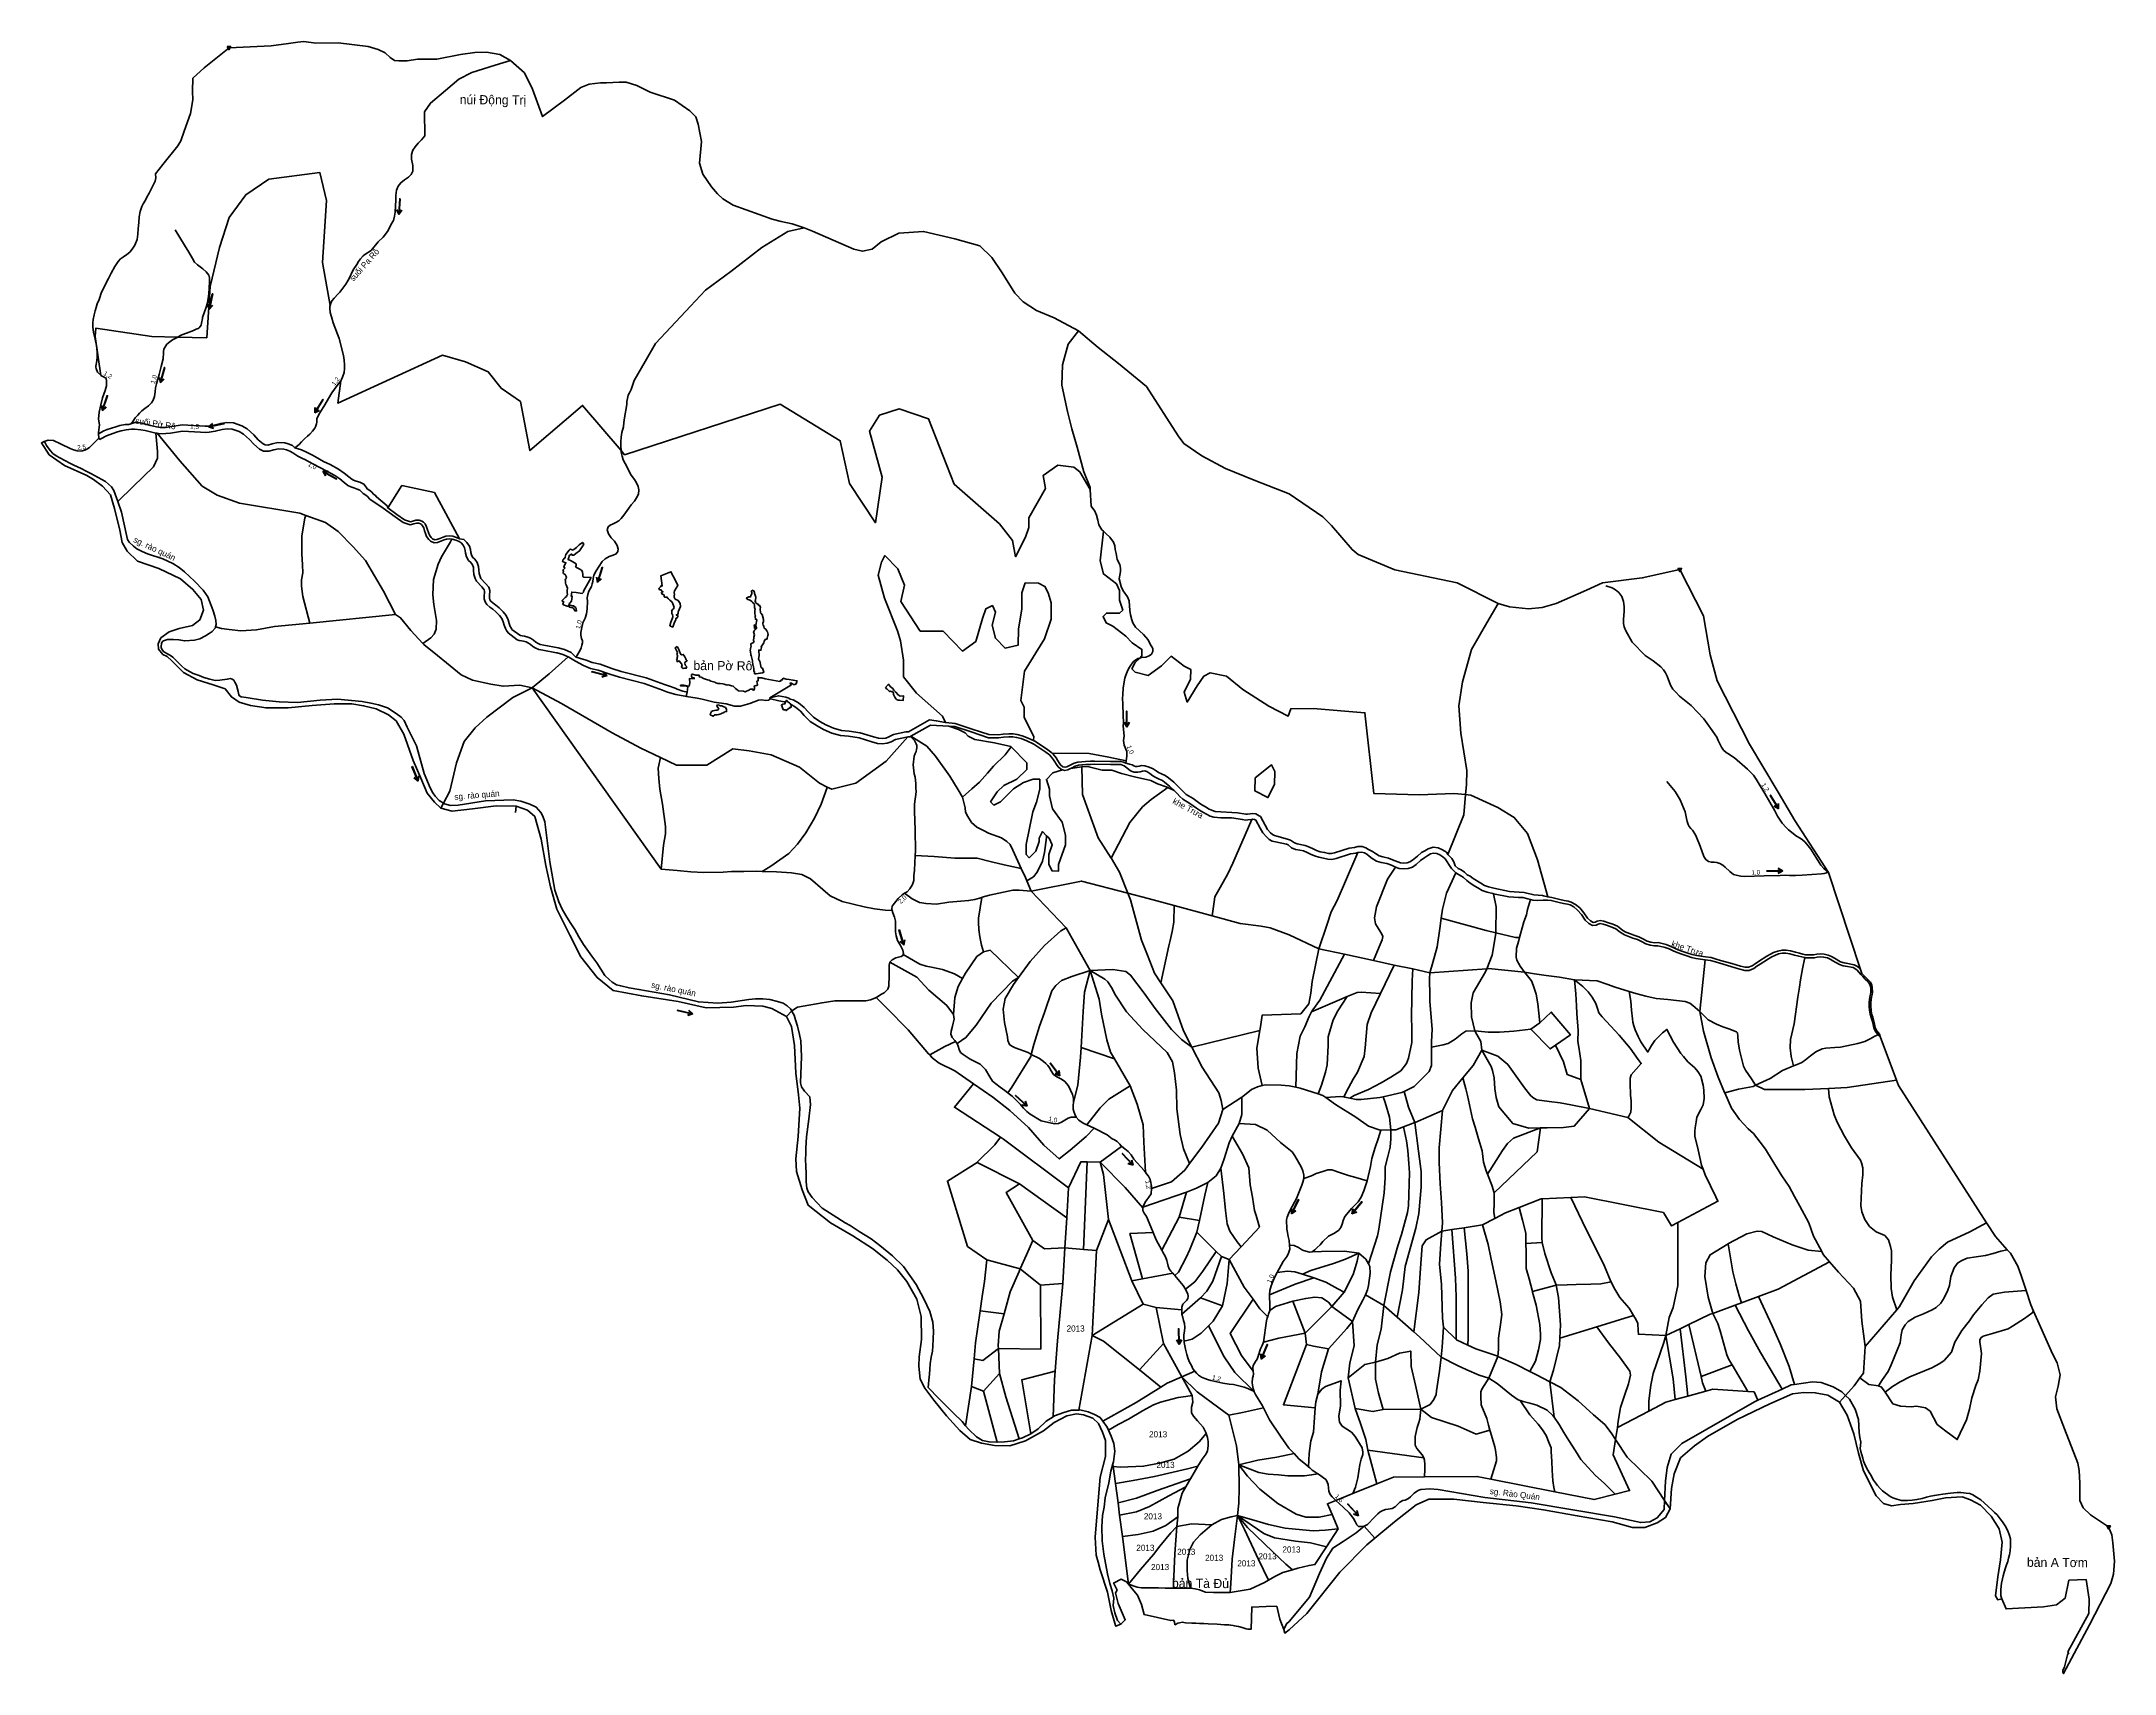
# Model space of a CAD drawing. Extents: x -6 to 556710, y -10 to 1845877.
# Drawn here: x 549904 to 556710, y 1840520 to 1845877 of the extents above; entities outside this region: 1.
import ezdxf

# ---------------------------------------------------------------- set-up
doc = ezdxf.new("R2010")
doc.units = 0
for name, color, linetype in [('Level 10', 7, 'Continuous'), ('Level 12', 7, 'Continuous'), ('Level 2', 7, 'Continuous'), ('Level 31', 7, 'Continuous'), ('Level 34', 7, 'Continuous'), ('Level 35', 7, 'Continuous'), ('Level 39', 7, 'Continuous'), ('Level 44', 7, 'Continuous'), ('Level 46', 7, 'Continuous'), ('Level 47', 7, 'Continuous'), ('Level 48', 7, 'Continuous'), ('Level 49', 7, 'Continuous'), ('Level 53', 7, 'Continuous'), ('Level 57', 7, 'Continuous'), ('Level 63', 7, 'Continuous')]:
    doc.layers.add(name, color=color, linetype=linetype)

msp = doc.modelspace()

# ---------------------------------------------------------------- linework, layer by layer
at = {"layer": 'Level 10'}
msp.add_line((553602.34, 1843428.88), (553622.73, 1843418.46), dxfattribs=at)
for points in [[(551041.08, 1844346.71), (551087.37, 1844419.25), (551194.48, 1844396.79), (551276.95, 1844245.03)], [(553088.38, 1843561.44), (553086.34, 1843563.52), (553032.79, 1843574.75), (552968.49, 1843586.08), (552947.13, 1843597.01), (552936.5, 1843607.85), (552915.13, 1843618.78), (552882.92, 1843629.84)], [(553204.18, 1843270.14), (553191.06, 1843283.51), (553180.12, 1843262.14), (553180.02, 1843251.41), (553168.99, 1843219.32), (553147.33, 1843198.06), (553136.71, 1843208.89), (553137, 1843241.08), (553159.46, 1843348.2), (553170.49, 1843380.29), (553181.63, 1843423.12), (553181.93, 1843455.31), (553160.47, 1843455.51), (553128.17, 1843445.07), (553095.77, 1843423.91), (553052.45, 1843381.39), (553030.88, 1843370.86), (553020.25, 1843381.69), (553042.02, 1843413.68), (553063.68, 1843434.95), (553106.81, 1843456.01), (553139.29, 1843487.91), (553139.5, 1843509.37), (553088.38, 1843561.44)], [(553320.36, 1843496.7), (553321.83, 1843496.93), (553343.29, 1843496.73), (553386.12, 1843485.61), (553418.31, 1843485.31), (553450.4, 1843474.27), (553493.23, 1843463.14), (553546.79, 1843451.91), (553568.16, 1843440.98), (553600.25, 1843429.95), (553602.34, 1843428.88)], [(553888.56, 1843460.1), (553942.56, 1843502.48), (553953.08, 1843480.94), (553952.68, 1843438.05), (553930.84, 1843395.37), (553888.16, 1843417.22), (553888.56, 1843460.1)], [(553256.12, 1843486.42), (553225.04, 1843476.37), (553203.39, 1843455.11), (553213.82, 1843422.81), (553213.62, 1843401.35), (553223.95, 1843358.32), (553255.75, 1843315.1), (553266.08, 1843272.08), (553265.77, 1843239.89), (553243.72, 1843175.69), (553243.51, 1843154.23), (553222.05, 1843154.43), (553211.52, 1843175.99), (553211.82, 1843208.19), (553222.85, 1843240.28), (553212.32, 1843261.84), (553204.18, 1843270.14)], [(554678.6, 1842951.53), (554647.63, 1842958.71), (554499.61, 1842999.66)], [(554757.17, 1842936.23), (554744.01, 1842936.35), (554678.6, 1842951.53)]]:
    msp.add_lwpolyline(points, dxfattribs=at)
at = {"layer": 'Level 12'}
for p, q in [((551066.47, 1843996.09), (550785.53, 1843968.19)), ((551514.76, 1843755.61), (551938.81, 1843159.89)), ((553153, 1843088.2), (553268.43, 1842967.85)), ((553268.43, 1842967.85), (553347.18, 1842827.62)), ((554345.4, 1842845.85), (554300.27, 1842752.04)), ((553680.8, 1842576.45), (553903.97, 1842630.68)), ((554823.5, 1842656.39), (554794.29, 1842635.43)), ((553317.17, 1842575.63), (553426.68, 1842538.28)), ((553426.68, 1842538.28), (553478.24, 1842449.75)), ((554958.09, 1842469.94), (554986.6, 1842374.6)), ((554986.6, 1842374.6), (555112.55, 1842345.02)), ((553813.8, 1842284.59), (553836.62, 1842325.59)), ((553115.48, 1842127.72), (552976.21, 1842197.45)), ((553336.86, 1842199.67), (553325.22, 1841912.66)), ((553336.86, 1842199.67), (553380.41, 1842198.23)), ((553380.41, 1842198.23), (553450.28, 1842250.45)), ((553270.52, 1842016.45), (553115.48, 1842127.72)), ((553276.52, 1842114.53), (553270.52, 1842016.45)), ((553663.17, 1842100.53), (553519.77, 1842051.56)), ((553639.45, 1842018.08), (553663.17, 1842100.53)), ((554925.13, 1842082.43), (554830.67, 1842078.05)), ((553270.52, 1842016.45), (553264.5, 1841917.92)), ((553368.23, 1841908.94), (553407.09, 1842010.47)), ((553484.04, 1841809.64), (553407.09, 1842010.47)), ((553639.45, 1842018.08), (553582.74, 1841909.45)), ((553705.75, 1842007.56), (553639.45, 1842018.08)), ((553697.66, 1841968.72), (553705.75, 1842007.56)), ((554635.33, 1841993.1), (554574.54, 1841983.72)), ((554675.7, 1842014.31), (554635.33, 1841993.1)), ((553761.23, 1841905.06), (553697.66, 1841968.72)), ((554534.69, 1841977.57), (554501.47, 1841972.45)), ((554574.54, 1841983.72), (554534.69, 1841977.57)), ((554777.79, 1841931.93), (554831.39, 1841935.01)), ((553007.43, 1841878.67), (553117.57, 1841848.49)), ((553325.22, 1841912.66), (553264.5, 1841917.92)), ((553368.23, 1841908.94), (553325.22, 1841912.66)), ((553368.23, 1841908.94), (553353.4, 1841630.26)), ((553778.24, 1841888.87), (553761.23, 1841905.06)), ((553778.24, 1841888.87), (553803.27, 1841879.69)), ((553842.42, 1841921.29), (553803.27, 1841879.69)), ((553117.57, 1841848.49), (553184.42, 1841795.05)), ((553184.42, 1841795.05), (553257.33, 1841801.05)), ((553484.04, 1841809.64), (553518.48, 1841815.88)), ((553521.57, 1841732.27), (553484.04, 1841809.64)), ((553518.48, 1841815.88), (553618.48, 1841833.99)), ((554081.03, 1841818.65), (554044.49, 1841830.86)), ((554799.19, 1841774.22), (554876.82, 1841795.31)), ((553353.4, 1841630.26), (553521.57, 1841732.27)), ((553564.27, 1841721.31), (553521.57, 1841732.27)), ((553564.27, 1841721.31), (553647.93, 1841714.54)), ((553587.68, 1841603.33), (553564.27, 1841721.31)), ((553647.85, 1841699.77), (553709.98, 1841753.03)), ((553709.98, 1841753.03), (553781.16, 1841727.39)), ((554053.41, 1841637.71), (554012.87, 1841742.38)), ((554053.41, 1841637.71), (554140.23, 1841725.02)), ((554180.75, 1841772.24), (554140.23, 1841725.02)), ((554140.23, 1841725.02), (554208.31, 1841676.06)), ((554311.74, 1841728.1), (554250.96, 1841763.59)), ((554355.57, 1841689.63), (554311.74, 1841728.1)), ((555391.36, 1841702.49), (555464.55, 1841729.42)), ((555464.55, 1841729.42), (555485.67, 1841737.19)), ((555485.67, 1841737.19), (555541.7, 1841757.81)), ((552985.72, 1841710.43), (553064.58, 1841700.79)), ((554409.39, 1841642.39), (554355.57, 1841689.63)), ((554889.01, 1841621.06), (555010.65, 1841658.57)), ((555010.65, 1841658.57), (555130.69, 1841695.58)), ((555237.51, 1841629.69), (555283.99, 1841651.97)), ((555283.99, 1841651.97), (555312.82, 1841665.79)), ((555312.82, 1841665.79), (555352.93, 1841495.03)), ((555995.92, 1841714.32), (555891.91, 1841593.54)), ((553049.66, 1841505.01), (553045.89, 1841587.68)), ((553309.54, 1841385.24), (553353.4, 1841630.26)), ((553508.82, 1841516.88), (553587.68, 1841603.33)), ((553647.9, 1841493.92), (553587.68, 1841603.33)), ((554057.26, 1841600.5), (554053.41, 1841637.71)), ((552957.31, 1841462.45), (552966.08, 1841553.36)), ((553579.08, 1841460.22), (553508.82, 1841516.88)), ((555352.93, 1841495.03), (555454.7, 1841533.16)), ((552938.34, 1841333.34), (552957.31, 1841462.45)), ((552996.74, 1841446.88), (552957.31, 1841462.45)), ((553049.66, 1841505.01), (552996.74, 1841446.88)), ((553690.81, 1841512.6), (553647.9, 1841493.92)), ((554217.18, 1841389.81), (554194.24, 1841490.52)), ((554870.34, 1841361.88), (554856.38, 1841477.99)), ((555308.84, 1841430.86), (555368.9, 1841447.68)), ((553042.39, 1841279.9), (552996.74, 1841446.88)), ((554433.21, 1841388.19), (554308.97, 1841387.43)), ((555078.76, 1841327.72), (555181.25, 1841381.48)), ((555267.69, 1841419.34), (555308.84, 1841430.86)), ((555072.32, 1841287.99), (555078.76, 1841327.72)), ((554259.02, 1841254.06), (554442.9, 1841228.01)), ((553421.99, 1841209.11), (553423.25, 1841199.39)), ((553423.25, 1841199.39), (553430.44, 1841144.15)), ((553700.8, 1841200.73), (553676.32, 1841159.48)), ((553430.44, 1841144.15), (553438.69, 1841080.75)), ((554154.26, 1841088.72), (554209.7, 1841110.96)), ((554209.7, 1841110.96), (554288.63, 1841142.63)), ((554662.59, 1841158.47), (554873.09, 1841116.61)), ((553438.69, 1841080.75), (553443.95, 1841040.33)), ((553443.95, 1841040.33), (553453.1, 1840970.09)), ((554161.9, 1840995.54), (554141.83, 1841041.86)), ((553634.67, 1841034.94), (553632.08, 1841002.88)), ((554123.21, 1840936.5), (554161.9, 1840995.54)), ((553453.1, 1840970.09), (553472.92, 1840813.25)), ((553621.74, 1840800.34), (553676.16, 1840800.34))]:
    msp.add_line(p, q, dxfattribs=at)
for points in [[(550279.58, 1844591.78), (550285.54, 1844531.21), (550285.69, 1844509.23), (550272.03, 1844480.37), (550205.83, 1844416.83), (550154.81, 1844367.27)], [(550785.53, 1843968.19), (550761.79, 1844055.19), (550757.67, 1844088.82), (550758.36, 1844110.09), (550762.47, 1844132.74), (550761.1, 1844158.82), (550759.04, 1844195.19), (550759.04, 1844254.22), (550769.32, 1844311.87), (550772.53, 1844321.51)], [(551156.66, 1843901.4), (551182.42, 1843919.93), (551193.63, 1843931.95), (551200.04, 1843947.97), (551200.84, 1843976.01), (551192.83, 1844028.89), (551188.83, 1844060.93), (551191.23, 1844110.61), (551206.44, 1844161.08), (551217.65, 1844185.92), (551247.27, 1844234.79), (551251.58, 1844243.62)], [(550785.53, 1843968.19), (550669.26, 1843956.64), (550609.73, 1843945.63), (550558.42, 1843942.52), (550520.58, 1843946.67), (550495.19, 1843950.82), (550475.29, 1843955.55)], [(552927.79, 1843396.18), (552958.89, 1843423.79), (552984.36, 1843446.44), (553009.83, 1843475.7), (553029.64, 1843498.35), (553068.31, 1843536.11), (553088.38, 1843561.44)], [(551938.81, 1843159.89), (551946.77, 1843239.48), (551952.97, 1843276.68), (551952.97, 1843300.24), (551943.05, 1843373.4), (551934.38, 1843423), (551930.66, 1843457.71), (551929.42, 1843492.43), (551936.65, 1843527.15)], [(552270.15, 1843153.08), (552298.56, 1843169.82), (552358.13, 1843212.16), (552386.56, 1843241.97), (552413.64, 1843279.9), (552442.07, 1843327.32), (552463.73, 1843373.38), (552484.04, 1843428.93), (552484.27, 1843429.89)], [(553416.44, 1843196.7), (553477.91, 1843313.11), (553519.03, 1843364.55), (553547.3, 1843388.55), (553602.34, 1843428.88)], [(553747.29, 1843007), (553754.3, 1843052.67), (553756.51, 1843069.31), (553774.25, 1843100.36), (553798.63, 1843144.72), (553815.25, 1843180.21), (553878.2, 1843323.73)], [(553139.11, 1843122.12), (553161.18, 1843135.46), (553173.22, 1843150.08), (553190.42, 1843186.23), (553197.3, 1843214.62), (553204.18, 1843264.53), (553204.18, 1843270.14)], [(551938.81, 1843159.89), (551991.27, 1843156), (552035.96, 1843151.14), (552078.71, 1843149.19), (552141.87, 1843150.16), (552170.04, 1843153.08), (552209.88, 1843153.08), (552251.66, 1843154.05), (552270.15, 1843153.08)], [(552270.15, 1843153.08), (552317.72, 1843151.14), (552366.3, 1843148.22), (552400.31, 1843143.36), (552429.46, 1843128.77), (552469.29, 1843093.77), (552493.58, 1843072.39), (552533.42, 1843053.92), (552605.32, 1843036.42), (552639.32, 1843030.59), (552674.3, 1843025.73), (552696.87, 1843024.81)], [(553120.84, 1843162.58), (553064.76, 1843174.92), (553022.84, 1843184.91), (552976.28, 1843196.22), (552937.03, 1843196.89), (552902.44, 1843196.89), (552834.58, 1843201.55), (552772.54, 1843205.05)], [(554226, 1843214.85), (554185.55, 1843120.5), (554157.59, 1843057.55), (554138.95, 1843020.25), (554124.97, 1842979.45), (554098.18, 1842899.02)], [(554349.43, 1843167), (554323.9, 1843127.43), (554287.55, 1843036.48), (554280.83, 1843000.63), (554283.98, 1842980.64), (554301.84, 1842952.05), (554305.79, 1842945.28), (554307.51, 1842939.07), (554305.5, 1842928.06), (554296.49, 1842905), (554277.61, 1842860.43)], [(552738.14, 1843081.39), (552762.38, 1843063.55), (552787.22, 1843051.12), (552808.52, 1843047.57), (552842.24, 1843045.79), (552883.05, 1843052.01), (552922.09, 1843055.56), (552947.82, 1843057.33), (552968.23, 1843060.89), (552991.79, 1843067.62)], [(552991.79, 1843067.62), (552993.08, 1843067.99), (553017.03, 1843075.09), (553062.28, 1843084.86), (553093.34, 1843091.96), (553114.54, 1843091.95), (553153, 1843088.2)], [(554499.61, 1842999.66), (554503.46, 1843029.54), (554516.94, 1843081.41), (554547.85, 1843148.19)], [(552997.39, 1842888.97), (552990.86, 1842910.55), (552984.52, 1842938.05), (552981.98, 1842962.58), (552980.29, 1842985.43), (552981.13, 1842999.39), (552991.79, 1843067.62)], [(553623.13, 1843041.21), (553622.42, 1842986.1), (553616.32, 1842955.6), (553609.67, 1842926.77), (553605.79, 1842908.47), (553579.49, 1842787.05)], [(554792.77, 1843060.65), (554783.47, 1843028.17), (554779.19, 1843011.05), (554771.25, 1842987.2), (554760.55, 1842948.07), (554757.17, 1842936.23)], [(553112.45, 1842805.3), (553149.76, 1842856.85), (553197.48, 1842909.76), (553250.37, 1842957.52), (553268.43, 1842967.85)], [(554462.75, 1842820.61), (554472.38, 1842853.65), (554486.13, 1842905.95), (554495.17, 1842965.23), (554499.61, 1842999.66)], [(552732.75, 1842879.97), (552788.36, 1842848.68), (552809.11, 1842841.76), (552826.03, 1842838.68), (552862.93, 1842830.99), (552901.36, 1842816.38), (552928.05, 1842801.05)], [(552928.05, 1842801.05), (552938.09, 1842819.59), (552974.58, 1842873.45), (552997.39, 1842888.97)], [(552997.39, 1842888.97), (553019.09, 1842894.12), (553112.45, 1842805.3)], [(553903.97, 1842630.68), (553905.95, 1842642.58), (553912.05, 1842681.55), (554038.75, 1842685.7), (554065.55, 1842718.34), (554071.38, 1842753.31), (554076.04, 1842791.78), (554098.18, 1842899.02)], [(554182.48, 1842880.89), (554100.8, 1842730.3), (554077.71, 1842698.89), (554074.28, 1842692.56)], [(554757.17, 1842936.23), (554754.44, 1842926.66), (554746.5, 1842900.98), (554745.27, 1842871.04), (554747.72, 1842861.87), (554759.33, 1842841.69), (554773.56, 1842822.7)], [(553347.18, 1842827.62), (553286.48, 1842807.81), (553252.64, 1842794.56), (553234.24, 1842778.36), (553221.74, 1842760.69), (553196.95, 1842689.6), (553180.55, 1842645.35), (553162.71, 1842584.68), (553153.96, 1842552.57)], [(553347.18, 1842827.62), (553328.13, 1842756.3), (553324.26, 1842693.17), (553317.17, 1842575.63)], [(553347.18, 1842827.62), (553422.13, 1842831.06), (553464.47, 1842824.19), (553479.91, 1842812.74), (553523.97, 1842753.2), (553560.58, 1842702.83), (553614.43, 1842633.73), (553646.58, 1842601.56), (553680.8, 1842576.45)], [(553347.18, 1842827.62), (553376.56, 1842734.18), (553384.39, 1842684.57), (553401.79, 1842600.13), (553413.97, 1842560.09), (553426.68, 1842538.28)], [(553347.18, 1842827.62), (553395.8, 1842799.21), (553405.2, 1842790.94), (553419.17, 1842769.26), (553428.29, 1842750.43), (553466.2, 1842691.69), (553520.36, 1842634.64), (553600.17, 1842558.77), (553617.28, 1842527.97), (553624.12, 1842491.46), (553630.96, 1842435.55), (553632.1, 1842373.94), (553642.36, 1842289.51), (553653.77, 1842242.73), (553673.81, 1842193.9)], [(554406.27, 1842832.76), (554404.59, 1842793.57), (554402.17, 1842677.53), (554403.05, 1842634.22), (554403.05, 1842591.78), (554392.85, 1842540.33), (554385.4, 1842523.13), (554367.64, 1842499.05), (554334.41, 1842477.83), (554302.9, 1842458.91), (554261.07, 1842437.7), (554214.31, 1842417.8), (554199.54, 1842409.19)], [(554468.25, 1842576.65), (554468.25, 1842593.53), (554469.63, 1842634.82), (554462.75, 1842725.65), (554462.75, 1842744.92), (554461.37, 1842799.97), (554462.75, 1842820.61)], [(554773.56, 1842822.7), (554783.16, 1842809.89), (554796, 1842793.38), (554801.5, 1842779.92), (554811.28, 1842749.96), (554816.78, 1842718.16), (554820.45, 1842687.58), (554823.5, 1842656.39)], [(555693.68, 1842870.1), (555685.49, 1842833.5), (555679.05, 1842797.34), (555676.08, 1842773.56), (555670.63, 1842740.37), (555658.1, 1842652.23), (555646.87, 1842601.66), (555645.88, 1842573.91), (555648.85, 1842545.18), (555656.57, 1842514.5)], [(552899.06, 1842683.01), (552902.51, 1842739.25), (552914.37, 1842775.77), (552928.05, 1842801.05)], [(553112.45, 1842805.3), (553091.7, 1842792.45), (553022.06, 1842720.06), (552973.36, 1842648.38), (552939.03, 1842607.38), (552910.42, 1842588.77)], [(553076.1, 1842609.82), (553065.92, 1842656.81), (553062.05, 1842700.69), (553068.5, 1842735.53), (553095.58, 1842781.99), (553112.45, 1842805.3)], [(554074.28, 1842692.56), (554165.99, 1842731.6), (554190.69, 1842742.09)], [(554190.69, 1842742.09), (554160.45, 1842695.96), (554144.62, 1842665.86), (554128.79, 1842610.41), (554128.79, 1842581.9), (554125.38, 1842518.54), (554119.3, 1842494.23), (554106.49, 1842451.03), (554096.13, 1842422.57)], [(554300.27, 1842752.04), (554269.71, 1842688.51), (554256.41, 1842650.25), (554249.76, 1842573.74), (554246.44, 1842545.46), (554225.03, 1842494.02), (554210.3, 1842471.35), (554195.58, 1842442.45), (554180.44, 1842412.87)], [(554190.69, 1842742.09), (554223.78, 1842756.15), (554237.23, 1842756.95), (554300.27, 1842752.04)], [(554958.09, 1842469.94), (554957.69, 1842491.28), (554958.18, 1842532.96), (554951.88, 1842576.6), (554948.49, 1842594.54), (554948.98, 1842631.4), (554944.62, 1842686.67), (554943.65, 1842711.4), (554941.71, 1842751.16), (554937.34, 1842797.71)], [(554937.34, 1842797.71), (554964.23, 1842775.08), (554982.19, 1842757.73), (554995.2, 1842740.38), (555006.96, 1842719.62), (555014.08, 1842699.48), (555017.49, 1842688.95), (555027.71, 1842675.31), (555083.44, 1842615.2), (555119.98, 1842572.45), (555146.61, 1842535.27), (555156.52, 1842522.25), (555123.08, 1842485.69), (555119.98, 1842473.92), (555119.98, 1842458.42), (555121.22, 1842418.15), (555123.7, 1842399.56), (555123.08, 1842377.25), (555122.46, 1842362.99), (555115.65, 1842349.36), (555112.55, 1842345.02)], [(555117.26, 1842758.97), (555121.77, 1842726.73), (555123.96, 1842697.2), (555127.24, 1842668.77), (555128.88, 1842657.83), (555131.61, 1842645.8), (555136.53, 1842632.67), (555146.36, 1842611.35), (555155.11, 1842593.85), (555177.61, 1842560.02), (555182.48, 1842569.08), (555190.26, 1842581.87), (555201.38, 1842597.99), (555226.52, 1842623.16), (555240.52, 1842634.59), (555262.26, 1842592.92), (555286.22, 1842555.31), (555295.06, 1842545.72), (555309.8, 1842528.02), (555331.91, 1842508.11), (555342.23, 1842496.31), (555351.81, 1842480.82), (555359.92, 1842451.32), (555362.13, 1842435.09), (555362.87, 1842407.81), (555359.92, 1842387.16), (555352.55, 1842371.67), (555339.28, 1842346.59), (555336.34, 1842331.11), (555333.39, 1842311.19), (555331.91, 1842300.13), (555331.91, 1842283.91), (555343.71, 1842238.92), (555354.76, 1842188.77), (555359.61, 1842175.72)], [(552644.48, 1842738.91), (552678.98, 1842705.03), (552750, 1842632.91), (552816.77, 1842554.57), (552820.36, 1842550.49)], [(554074.28, 1842692.56), (554065.71, 1842676.72), (554051.86, 1842642.53), (554037.09, 1842612.04), (554026.09, 1842555.17), (554022.01, 1842444.77)], [(554874.67, 1842582.73), (554923.78, 1842617.2), (554861.19, 1842691.1), (554823.5, 1842656.39)], [(553912.16, 1842449.85), (553898.96, 1842507.36), (553894.3, 1842572.64), (553903.97, 1842630.68)], [(554468.25, 1842576.65), (554506.45, 1842583.33), (554522.46, 1842588.67), (554545.59, 1842602.47), (554567.83, 1842620.27), (554580.28, 1842628.73), (554610.54, 1842629.99)], [(554794.29, 1842635.43), (554738.54, 1842628.8), (554691.52, 1842625.37), (554653.32, 1842625.37), (554610.54, 1842629.99)], [(554794.29, 1842635.43), (554857.22, 1842570.48), (554874.67, 1842582.73)], [(555656.57, 1842514.5), (555663.22, 1842517.21), (555683.24, 1842526.12), (555696.14, 1842535.02), (555712.61, 1842547.94), (555729.96, 1842561.29), (555749.99, 1842570.2), (555762.9, 1842573.32), (555791.82, 1842574.65), (555810.06, 1842575.99), (555867.92, 1842588.46), (555890.16, 1842595.14), (555907.52, 1842603.6), (555923.12, 1842611.9), (555933.88, 1842616.93)], [(552820.36, 1842550.49), (552870.53, 1842578.4), (552905.36, 1842594.86)], [(552820.36, 1842550.49), (552828.38, 1842541.38), (552851.06, 1842523.43), (552902.77, 1842498.62), (552964.33, 1842455.83)], [(553153.96, 1842552.57), (553152.01, 1842545.42), (553090.45, 1842444.67), (553076.76, 1842426.41)], [(553317.17, 1842575.63), (553315.25, 1842543.73), (553306.24, 1842450.98), (553292.18, 1842395.51)], [(554377.68, 1842430.65), (554410.48, 1842447.62), (554460, 1842495.81), (554468.25, 1842516.46), (554468.25, 1842576.65)], [(554633.06, 1842566.74), (554685.08, 1842546.23), (554718.32, 1842519.02), (554772.7, 1842442.83), (554793.51, 1842416.88), (554803.45, 1842408.8), (554814.01, 1842403.83), (554853.75, 1842397.62), (554889.77, 1842393.27), (554925.17, 1842387.05), (554986.6, 1842374.6)], [(554633.06, 1842566.74), (554663.19, 1842513.13), (554667.92, 1842499.72), (554673.44, 1842475.28), (554675.8, 1842439.01), (554680.53, 1842410.63), (554689.2, 1842380.67), (554734.56, 1842325.83), (554787.04, 1842310.33), (554826.11, 1842311.3)], [(554874.67, 1842582.73), (554901.56, 1842528.57), (554913.5, 1842486.46), (554958.09, 1842469.94)], [(554651.31, 1842159.22), (554646.85, 1842170.39), (554638.93, 1842198.5), (554633.88, 1842235.98), (554622.36, 1842275.62), (554610.83, 1842313.83), (554602.91, 1842341.22), (554585.62, 1842417.61), (554580.58, 1842439.96), (554570.65, 1842475.03)], [(555532, 1842451.35), (555580.14, 1842473.17), (555620.61, 1842499.82), (555656.57, 1842514.5)], [(552964.33, 1842455.83), (552901.38, 1842378.91), (553053.21, 1842280.71)], [(552964.33, 1842455.83), (553027.29, 1842412.07), (553083.21, 1842368.78), (553144.41, 1842312.83), (553195.06, 1842254.77), (553245.71, 1842209.37), (553281.98, 1842238.49), (553333.7, 1842283.52), (553360.32, 1842310.54)], [(553336.25, 1842321.41), (553380.51, 1842377.25), (553408.74, 1842405.5), (553478.24, 1842449.75)], [(553478.24, 1842449.75), (553502, 1842389.53), (553521.63, 1842320.76), (553522.86, 1842264.28), (553528.64, 1842165.96)], [(553836.62, 1842325.59), (553844.6, 1842355.41), (553844.6, 1842411.65)], [(554120.78, 1842410.62), (554168.4, 1842414.59), (554180.44, 1842412.87)], [(554180.44, 1842412.87), (554182.84, 1842412.53), (554199.54, 1842409.19)], [(554199.54, 1842409.19), (554220.67, 1842404.96), (554237.17, 1842404.96), (554297.69, 1842411.15), (554309.4, 1842413.69)], [(554309.4, 1842413.69), (554370.59, 1842426.98), (554377.68, 1842430.65)], [(554334.51, 1842304.89), (554329.82, 1842346.59), (554315.9, 1842394.34), (554309.4, 1842413.69)], [(554377.68, 1842430.65), (554392.44, 1842379.42), (554413.18, 1842328.96)], [(555430.43, 1842425.9), (555475.77, 1842438), (555523.7, 1842447.59), (555532, 1842451.35)], [(555771.71, 1842441), (555771.74, 1842440.1), (555773.53, 1842413.12), (555789.85, 1842354.54), (555799.93, 1842329.56), (555823.3, 1842283.87), (555847.19, 1842245.61), (555876.16, 1842205.04), (555880.03, 1842196.24), (555883.9, 1842179.7), (555883.9, 1842157.17), (555880.38, 1842128.31), (555877.57, 1842056.87), (555880.39, 1842035.75), (555890.94, 1842010.4), (555905.71, 1841987.88), (555927.52, 1841969.57), (555955.67, 1841958.31), (555968.46, 1841944.01), (555975.14, 1841922.27), (555978.49, 1841908.05), (555978.49, 1841876.26), (555975.98, 1841828.58), (555976.84, 1841783.96), (555981.83, 1841755.81), (555995.92, 1841714.32)], [(554826.11, 1842311.3), (554847.52, 1842311.83), (554901, 1842312.83), (554936.48, 1842317.34), (554986.6, 1842374.6)], [(555112.55, 1842345.02), (555214.53, 1842264.07), (555359.61, 1842175.72)], [(552976.21, 1842197.45), (552975.32, 1842197.9), (553034.59, 1842255.91), (553053.21, 1842280.71)], [(553053.21, 1842280.71), (553063.16, 1842274.27), (553276.52, 1842114.53)], [(553776.43, 1842179.01), (553786.92, 1842209.83), (553803.97, 1842262.29), (553813.8, 1842284.59)], [(553813.8, 1842284.59), (553847.53, 1842225.79), (553868.33, 1842179.87), (553872.63, 1842123.89), (553879.8, 1842083.71), (553886.97, 1842040.65), (553891.99, 1842023.43), (553902.75, 1841985.4), (553842.42, 1841921.29)], [(554010.03, 1842233.02), (553972.32, 1842263.69), (553928.58, 1842303.87), (553889.85, 1842322.53), (553836.62, 1842325.59)], [(554256.34, 1842137.4), (554268.09, 1842185.05), (554272.06, 1842210.93), (554283.01, 1842246.77), (554292.95, 1842275.63), (554301.82, 1842304.14)], [(554261.09, 1841864.76), (554291.03, 1841956.83), (554294.56, 1841979.22), (554312.23, 1842098.24), (554315.76, 1842147.73), (554315.76, 1842183.08), (554324, 1842217.25), (554332.25, 1842247.89), (554334.6, 1842275), (554334.51, 1842304.89)], [(554376.38, 1842314.99), (554385.47, 1842268.71), (554390.06, 1842237.23), (554393.34, 1842193.94), (554395.96, 1842163.77), (554394, 1842128.35), (554393.36, 1842091.62), (554392.05, 1842055.55), (554388.77, 1842033.25), (554369.12, 1841961.1), (554357.32, 1841924.37), (554333.72, 1841839.11), (554311.74, 1841728.1)], [(554355.57, 1841689.63), (554372.87, 1841779.47), (554381.35, 1841855.9), (554416.36, 1841982.2), (554425.91, 1842029.98), (554434.4, 1842117.03), (554434.4, 1842167.98), (554424.85, 1842234.86), (554413.18, 1842328.96)], [(554826.11, 1842311.3), (554736.9, 1842277.94), (554717.59, 1842259.54), (554701.04, 1842237.46), (554651.31, 1842159.22)], [(554826.11, 1842311.3), (554814.19, 1842232.57), (554673.14, 1842097.95)], [(552976.21, 1842197.45), (552878.53, 1842136.56), (552944.26, 1841922.06), (553007.43, 1841878.67)], [(553276.52, 1842114.53), (553316.96, 1842200.33), (553336.86, 1842199.67)], [(553407.09, 1842010.47), (553390.72, 1842157.97), (553380.41, 1842198.23)], [(553380.41, 1842198.23), (553461.64, 1842115.66), (553519.81, 1842049.17)], [(553663.17, 1842100.53), (553695.82, 1842113.43), (553733.18, 1842131.79)], [(553705.75, 1842007.56), (553724.18, 1842090.9), (553733.18, 1842131.79)], [(553733.18, 1842131.79), (553760.7, 1842154.09), (553776.43, 1842179.01)], [(553776.43, 1842179.01), (553786.57, 1842095.9), (553791.59, 1842040.65), (553796.61, 1841996.88), (553805.22, 1841972.48), (553829.6, 1841937.32), (553842.42, 1841921.29)], [(554049.02, 1842144.64), (554073.62, 1842154.2), (554089.53, 1842161.17), (554111.42, 1842168.63), (554127.33, 1842173.61), (554140.76, 1842173.61), (554169.11, 1842163.66), (554195.47, 1842154.7), (554219.84, 1842148.73), (554256.34, 1842137.4)], [(554673.14, 1842097.95), (554665.58, 1842123.54), (554651.31, 1842159.22)], [(555359.61, 1842175.72), (555366.55, 1842157.05), (555400.86, 1842085.44), (555408.39, 1842070.36), (555276.64, 1842000.28)], [(553158.58, 1841942.06), (553071.42, 1842098.8), (553115.48, 1842127.72)], [(554675.7, 1842014.31), (554672.42, 1842034.88), (554673.86, 1842064.43), (554673.14, 1842097.95)], [(554830.67, 1842078.05), (554827.41, 1842077.9), (554755.41, 1842050.01)], [(554830.67, 1842078.05), (554830.01, 1841950.26), (554831.39, 1841935.01)], [(555276.64, 1842000.28), (555256.14, 1841989.38), (555229.35, 1842033.57), (554969.6, 1842084.49), (554925.13, 1842082.43)], [(554925.13, 1842082.43), (554963.62, 1842003.25), (555035.69, 1841857.56), (555056.27, 1841807.52), (555057.23, 1841805.6)], [(554635.33, 1841993.1), (554654.29, 1841928.95), (554663.79, 1841880.35), (554678.58, 1841809.55), (554693.36, 1841740.86), (554698.64, 1841698.59), (554694.42, 1841665.83), (554688.26, 1841620.61), (554687.41, 1841604.32), (554687.41, 1841585.46), (554685.31, 1841561.37)], [(554755.41, 1842050.01), (554710.65, 1842032.67), (554675.7, 1842014.31)], [(554755.41, 1842050.01), (554767.06, 1842008.04), (554777.01, 1841965.4), (554777.79, 1841931.93)], [(555276.64, 1842000.28), (555276.91, 1841986.4), (555276.92, 1841793.52), (555261.3, 1841721.84), (555247.59, 1841688.61), (555237.51, 1841629.69)], [(556290.33, 1842000), (556234.83, 1841970.64), (556162.14, 1841936.62), (556134.42, 1841913.05), (556109.35, 1841888.05), (556052.95, 1841809.26), (556004.77, 1841724.6), (555995.92, 1841714.32)], [(553117.57, 1841848.49), (553137.83, 1841894.3), (553158.58, 1841942.06)], [(553158.58, 1841942.06), (553196.97, 1841914.03), (553264.5, 1841917.92)], [(553518.48, 1841815.88), (553477.84, 1841964.9), (553554.06, 1841967.74)], [(553697.66, 1841968.72), (553674.21, 1841912.09), (553662.08, 1841886.2), (553636.87, 1841837.68), (553625.1, 1841826.51)], [(554409.39, 1841642.39), (554426.28, 1841770.77), (554433.15, 1841865.92), (554437.73, 1841924.39), (554450.34, 1841943.88), (554501.47, 1841972.45)], [(554534.69, 1841977.57), (554547.08, 1841818.4), (554548.29, 1841756.75), (554548.29, 1841676.97), (554548.34, 1841616.59)], [(554574.54, 1841983.72), (554583.32, 1841898.18), (554588.15, 1841841.37), (554588.15, 1841623.78), (554586.57, 1841598.55)], [(554777.79, 1841931.93), (554778.43, 1841904.29), (554778.43, 1841850.28), (554788.37, 1841816.18), (554799.19, 1841774.22)], [(554831.39, 1841935.01), (554831.42, 1841934.69), (554839.91, 1841899.32), (554861.12, 1841835.64), (554876.67, 1841796.02), (554876.82, 1841795.31)], [(555391.36, 1841702.49), (555376.55, 1841755.15), (555365.55, 1841823.17), (555368.55, 1841868.18), (555382.29, 1841894.71), (555441.56, 1841931.05)], [(555441.56, 1841931.05), (555442.38, 1841931.55), (555503.55, 1841963.5), (555537.11, 1841972.17), (555552.27, 1841971.09), (555589.08, 1841953.75), (555651.87, 1841927.75), (555704.92, 1841910.42), (555748.81, 1841905.4)], [(555441.56, 1841931.05), (555457.65, 1841838.89), (555467.24, 1841799.7), (555478.43, 1841759.71), (555485.67, 1841737.19)], [(552985.72, 1841710.43), (552992.39, 1841758.3), (552999.91, 1841807.2), (553007.43, 1841878.67)], [(553264.5, 1841917.92), (553257.41, 1841801.93), (553257.33, 1841801.05)], [(553761.23, 1841905.06), (553716.81, 1841841.02), (553690.29, 1841806.47), (553660.28, 1841781.81)], [(553709.98, 1841753.03), (553730.26, 1841775.52), (553750, 1841807.82), (553778.24, 1841888.87)], [(553781.16, 1841727.39), (553796.49, 1841800.04), (553803.27, 1841879.69)], [(553803.27, 1841879.69), (553853.01, 1841788.98), (553882.1, 1841748.79)], [(554044.49, 1841830.86), (554072.11, 1841842.91), (554145.63, 1841866.23), (554185.97, 1841880.58), (554229.17, 1841899.73)], [(554229.17, 1841899.73), (554182.38, 1841906.6), (554106.18, 1841905.7), (554075.87, 1841904.85)], [(554180.75, 1841772.24), (554195.83, 1841798.95), (554211.97, 1841833.04), (554223.62, 1841874.3), (554229.17, 1841899.73)], [(554261.09, 1841864.76), (554252.75, 1841880.37), (554229.17, 1841899.73)], [(554250.96, 1841763.59), (554251.08, 1841763.83), (554257.18, 1841779.92), (554261.07, 1841793.8), (554266.61, 1841834.3), (554265.5, 1841856.5), (554261.09, 1841864.76)], [(555541.7, 1841757.81), (555606.09, 1841781.5), (555774.57, 1841871.62)], [(555935.03, 1841464.36), (555948.13, 1841485.02), (555966.79, 1841511.63), (555976.71, 1841533.08), (556006.88, 1841605.38), (556009.27, 1841631.6), (556013.23, 1841648.28), (556022.76, 1841664.96), (556033.08, 1841675.29), (556055.31, 1841690.39), (556083.1, 1841701.51), (556111.68, 1841714.22), (556124.38, 1841721.37), (556139.46, 1841735.67), (556151.37, 1841753.94), (556162.48, 1841778.57), (556168.83, 1841794.45), (556172.8, 1841823.85), (556183.91, 1841852.44), (556194.23, 1841867.54), (556209.32, 1841876.28), (556225.99, 1841884.22), (556256.15, 1841888.19), (556287.12, 1841892.16), (556311.73, 1841898.52), (556337.13, 1841906.46), (556358.28, 1841911.04)], [(553184.42, 1841795.05), (553184.85, 1841585.28), (553045.89, 1841587.68)], [(553064.58, 1841700.79), (553084.91, 1841772.85), (553113.96, 1841840.32), (553117.57, 1841848.49)], [(553257.33, 1841801.05), (553239.82, 1841612.76), (553231.98, 1841512.63)], [(553935.86, 1841763.36), (554020.07, 1841798.02), (554081.03, 1841818.65)], [(554044.49, 1841830.86), (554019.21, 1841839.31), (553995.01, 1841841.1), (553961.21, 1841836.55)], [(554081.03, 1841818.65), (554121.37, 1841805.2), (554160.82, 1841782.77), (554180.75, 1841772.24)], [(554876.82, 1841795.31), (554913.3, 1841796.21), (554942.72, 1841797.09), (554990.59, 1841797.97), (555023.52, 1841799.73), (555057.23, 1841805.6)], [(554876.82, 1841795.31), (554885.15, 1841754.98), (554890.82, 1841664.42), (554889.01, 1841621.06)], [(555057.23, 1841805.6), (555066.57, 1841786.92), (555085.69, 1841754.54), (555116.57, 1841719.22), (555130.69, 1841695.58)], [(553735.67, 1841661.74), (553751.03, 1841677.11), (553781.16, 1841727.39)], [(553882.38, 1841512.96), (553843.99, 1841564.33), (553806.74, 1841636.95), (553882.1, 1841748.79)], [(553882.1, 1841748.79), (553904.61, 1841717.68), (553929.97, 1841691.06)], [(554012.87, 1841742.38), (553955.49, 1841725.34), (553936.69, 1841711.61)], [(554012.87, 1841742.38), (554055, 1841751.35), (554084.59, 1841755.84), (554107.9, 1841753.15), (554129.41, 1841739.69), (554140.23, 1841725.02)], [(554208.31, 1841676.06), (554225.58, 1841715.56), (554242.21, 1841746.07), (554250.96, 1841763.59)], [(554311.74, 1841728.1), (554302.64, 1841650.98), (554289.98, 1841599.52), (554284.44, 1841541.82)], [(554799.19, 1841774.22), (554799.73, 1841772.12), (554811.09, 1841729.48), (554823.88, 1841665.53), (554825.3, 1841634.26), (554825.3, 1841617.2), (554819.62, 1841583.09), (554809.67, 1841546.14), (554790.43, 1841511.89)], [(555464.55, 1841729.42), (555508.7, 1841644.71), (555548.47, 1841573.97), (555579.39, 1841520.92), (555618.75, 1841454.27)], [(555541.7, 1841757.81), (555586.02, 1841661.29), (555612.53, 1841602.71), (555642.35, 1841528.66), (555659.94, 1841469.55)], [(555956.91, 1841443.44), (555981.03, 1841462.28), (556006.75, 1841478.24), (556038.13, 1841493.68), (556110.67, 1841524.07), (556136.4, 1841537.45), (556150.8, 1841547.75), (556175.5, 1841575.55), (556185.79, 1841607.47), (556209.46, 1841646.6), (556234.15, 1841678.52), (556247.53, 1841698.08), (556274.28, 1841731.03), (556294.86, 1841753.68), (556312.35, 1841765.01), (556349.4, 1841772.22), (556420.28, 1841777.3)], [(552966.08, 1841553.36), (552971.09, 1841605.35), (552985.72, 1841710.43)], [(553045.89, 1841587.68), (553045.49, 1841596.37), (553048.6, 1841644.12), (553064.58, 1841700.79)], [(553655.54, 1841611.42), (553682.22, 1841618.1), (553711.71, 1841637.77), (553735.67, 1841661.74)], [(553735.67, 1841661.74), (553786.66, 1841560.32), (553822.29, 1841508.68), (553885.23, 1841446.5)], [(554129.59, 1841585.6), (554190.23, 1841652.65), (554208.31, 1841676.06)], [(554194.24, 1841490.52), (554199.35, 1841540.09), (554213.59, 1841595.51), (554208.31, 1841676.06)], [(554507.5, 1841657.46), (554503.19, 1841592.1), (554499.33, 1841559.01)], [(555010.65, 1841658.57), (555048.59, 1841605.47), (555088.8, 1841555.72), (555119.51, 1841512.56), (555120.97, 1841500.12), (555114.39, 1841470.86), (555101.96, 1841432.81), (555088.8, 1841393.3), (555080.95, 1841348.78), (555078.76, 1841327.72)], [(555130.69, 1841695.58), (555139.56, 1841680.74), (555144.76, 1841669.68), (555146.06, 1841644.95), (555147.36, 1841633.9), (555237.51, 1841629.69)], [(555283.99, 1841651.97), (555302.42, 1841494.67), (555308.84, 1841430.86)], [(555312.82, 1841665.79), (555382.89, 1841699.37), (555391.36, 1841702.49)], [(555391.36, 1841702.49), (555408.13, 1841669.41), (555415.89, 1841645.66), (555437.17, 1841566.03), (555444.24, 1841550.7), (555454.7, 1841533.16)], [(555956.91, 1841443.44), (555982.44, 1841405.41), (556007.5, 1841398.3), (556042.99, 1841396.22), (556060.53, 1841397.47), (556089.15, 1841392.58), (556104.79, 1841381.71), (556127.57, 1841338.17), (556156.46, 1841315.38), (556193.85, 1841288.17), (556224.11, 1841352.8), (556234.31, 1841388.18), (556241.79, 1841424.92), (556255.39, 1841465.73), (556262.19, 1841484.1), (556268.3, 1841512.67), (556273.74, 1841571.17), (556270.34, 1841594.3), (556267.62, 1841607.91), (556268.3, 1841614.71), (556271.7, 1841622.19), (556279.18, 1841627.64), (556309.1, 1841636.48), (556360.77, 1841652.13), (556375.04, 1841660.29), (556415.15, 1841685.45), (556438.95, 1841703.14), (556444.76, 1841709.35)], [(552966.08, 1841553.36), (552995.03, 1841547.94), (553045.89, 1841587.68)], [(553508.82, 1841516.88), (553391.44, 1841611.55), (553353.4, 1841630.26)], [(553916.38, 1841608.17), (553966.84, 1841620.73), (554053.41, 1841637.71)], [(554086.16, 1841392.65), (553981.74, 1841402.54), (554057.26, 1841600.5)], [(554057.26, 1841600.5), (554080.18, 1841595.36), (554129.59, 1841585.6)], [(554129.59, 1841585.6), (554106.19, 1841511.1), (554094.34, 1841437.38)], [(554409.39, 1841642.39), (554428.45, 1841625.66), (554499.33, 1841559.01)], [(554889.01, 1841621.06), (554887.99, 1841596.5), (554868.19, 1841515.84), (554856.38, 1841477.99)], [(555237.51, 1841629.69), (555230.82, 1841607.15), (555195.99, 1841505.1), (555187.57, 1841467.16), (555181.25, 1841415.53), (555181.25, 1841381.48)], [(555237.51, 1841629.69), (555260.86, 1841487.33), (555267.69, 1841419.34)], [(554194.24, 1841490.52), (554249.24, 1841534.93), (554284.44, 1841541.82)], [(554284.44, 1841541.82), (554283.65, 1841486.4), (554293.94, 1841440.48), (554308.97, 1841387.43)], [(554284.44, 1841541.82), (554324.8, 1841554.45), (554362.93, 1841572.1), (554399.95, 1841578.91), (554400.77, 1841528.33), (554415.01, 1841466.57), (554433.21, 1841388.19)], [(554499.33, 1841559.01), (554493.9, 1841512.42), (554484.61, 1841448.01), (554482.62, 1841436.72), (554475.98, 1841419.46), (554463.37, 1841403.52), (554433.21, 1841388.19)], [(554499.33, 1841559.01), (554553.11, 1841530.95), (554583.62, 1841517.55), (554624.66, 1841500.19), (554655.55, 1841489.52)], [(554685.31, 1841561.37), (554655.84, 1841490), (554655.55, 1841489.52)], [(555454.7, 1841533.16), (555487.85, 1841477.58), (555506.69, 1841446.13)], [(553114.65, 1841290.25), (553070.41, 1841428.19), (553049.66, 1841505.01)], [(553151.91, 1841306.79), (553122.7, 1841484.14), (553231.98, 1841512.63)], [(553231.98, 1841512.63), (553229.73, 1841483.96), (553225.57, 1841363.29)], [(553388.74, 1841348.86), (553497.95, 1841410.19), (553579.08, 1841460.22)], [(553647.9, 1841493.92), (553599.73, 1841472.95), (553579.08, 1841460.22)], [(553802.58, 1841368.06), (553769.96, 1841392.87), (553698.2, 1841445.09), (553647.9, 1841493.92)], [(553647.9, 1841493.92), (553669.07, 1841456.92), (553681.98, 1841432.78)], [(554209.7, 1841110.96), (554218.67, 1841131.59), (554225.85, 1841163.09), (554233.03, 1841206.94), (554237.01, 1841223.68), (554242.59, 1841238.83), (554242.59, 1841246.81), (554240.2, 1841261.16), (554217.08, 1841297.83), (554205.13, 1841312.19), (554174.84, 1841332.12), (554165.28, 1841344.88), (554163.68, 1841365.61), (554169.26, 1841399.11), (554168.46, 1841450.14), (554171.15, 1841481.24), (554119.84, 1841462.9), (554107.89, 1841453.33), (554094.34, 1841437.38)], [(554655.55, 1841489.52), (554633.61, 1841453.21), (554630.19, 1841444.66), (554630.19, 1841429.26), (554631.05, 1841402.75), (554649, 1841357.41), (554654.99, 1841335.17), (554659.85, 1841319.37)], [(554655.55, 1841489.52), (554683.01, 1841472.45), (554729.95, 1841433.75), (554752.54, 1841418.97), (554758.55, 1841416.75)], [(555352.93, 1841495.03), (555357.88, 1841473.98), (555368.9, 1841447.68)], [(555368.9, 1841447.68), (555391.91, 1841454.12), (555506.69, 1841446.13)], [(555874.5, 1841490.38), (555903.52, 1841468.5), (555935.03, 1841464.36)], [(555935.03, 1841464.36), (555945.7, 1841460.14), (555956.91, 1841443.44)], [(553407.62, 1841319.47), (553439.53, 1841337.34), (553472.72, 1841355.79), (553519.43, 1841382.23), (553555.07, 1841402.52), (553578.42, 1841411.13), (553635.58, 1841426.5), (553660.77, 1841430.19), (553681.98, 1841432.78)], [(553681.98, 1841432.78), (553684.02, 1841411.02), (553679.94, 1841394.7), (553679.94, 1841375.65), (553686.73, 1841365.45), (553699.65, 1841349.81), (553718, 1841328.73), (553727.51, 1841309.68), (553727.93, 1841308.52)], [(553802.58, 1841368.06), (553846.96, 1841377.2), (553915.9, 1841392.53)], [(554086.16, 1841392.65), (554083.18, 1841360.83), (554079.99, 1841312.19), (554072.02, 1841284.28), (554065.65, 1841242.81), (554063.53, 1841199.3)], [(554094.34, 1841437.38), (554087.96, 1841411.87), (554086.16, 1841392.65)], [(554217.18, 1841389.81), (554234.97, 1841341.08), (554245.72, 1841308.32), (554251.86, 1841288.35), (554259.02, 1841254.06)], [(554308.97, 1841387.43), (554275.74, 1841380.31), (554217.18, 1841389.81)], [(554433.21, 1841388.19), (554429.47, 1841355.1), (554426.49, 1841344.1), (554420.77, 1841328.28), (554413.66, 1841298.02), (554413.66, 1841287.02), (554414.57, 1841270.06), (554420.07, 1841259.51), (554437.03, 1841237.96), (554442.9, 1841228.01)], [(554433.21, 1841388.19), (554467.43, 1841361.21), (554555.47, 1841331.85), (554614.61, 1841305.65), (554659.85, 1841319.37)], [(554758.55, 1841416.75), (554769.05, 1841412.88), (554790.78, 1841407.66), (554813.37, 1841400.71), (554847.27, 1841385.06), (554866.38, 1841367.66), (554870.34, 1841361.88)], [(554758.55, 1841416.75), (554791.03, 1841370.03), (554817.76, 1841339.17), (554832.15, 1841319.96), (554844.49, 1841301.44), (554854.09, 1841276.75), (554860.26, 1841261.66), (554860.94, 1841249.31), (554863, 1841216.39), (554864.37, 1841187.58), (554865.75, 1841152.61), (554869.18, 1841131.35), (554873.09, 1841116.61)], [(555181.25, 1841381.48), (555237.09, 1841410.77), (555267.69, 1841419.34)], [(555506.69, 1841446.13), (555526.82, 1841444.73), (555539.5, 1841417.55)], [(553835.21, 1841204.86), (553827.38, 1841267.53), (553802.58, 1841368.06)], [(554659.85, 1841319.37), (554661.83, 1841312.93), (554675.51, 1841264.17), (554678.07, 1841253.05), (554681.49, 1841229.1), (554681.49, 1841218.83), (554662.59, 1841158.47)], [(554870.34, 1841361.88), (554887.24, 1841337.23), (554902.01, 1841311.14), (554918.53, 1841285.05), (554940.25, 1841251.14), (554958.5, 1841223.31), (555005.43, 1841171.13), (555035.84, 1841144.17), (555062.78, 1841117.21), (555070.75, 1841108.84)], [(553423.25, 1841199.39), (553445.26, 1841197.99), (553522.61, 1841200.76), (553575.1, 1841210.43), (553623.44, 1841224.25), (553669.03, 1841250.51), (553704.94, 1841280.91), (553727.93, 1841308.52)], [(553727.93, 1841308.52), (553732.95, 1841294.72), (553734.99, 1841281.8), (553734.99, 1841267.51), (553732.95, 1841251.19), (553727.51, 1841241.67), (553714.6, 1841223.99), (553700.8, 1841200.73)], [(554259.02, 1841254.06), (554278.97, 1841180.34), (554288.63, 1841142.63)], [(555070.75, 1841108.84), (555118.21, 1841121.03), (555064.24, 1841238.08), (555072.32, 1841287.99)], [(553430.44, 1841144.15), (553488.08, 1841153.77), (553558.52, 1841167.59), (553666.26, 1841192.47), (553700.8, 1841200.73)], [(553831.21, 1841039.49), (553835.21, 1841079.52), (553836.51, 1841130.44), (553835.21, 1841204.86)], [(553835.21, 1841204.86), (553897.85, 1841220.52), (553960.49, 1841230.96), (554016.72, 1841242.05)], [(554141.83, 1841041.86), (554098.79, 1841033.82), (554055.73, 1841033.82), (554023.11, 1841042.96), (553963.09, 1841078.21), (553904.37, 1841125.21), (553863.92, 1841168.29), (553835.21, 1841204.86)], [(553835.21, 1841204.86), (553900.46, 1841180.05), (553931.77, 1841174.82), (553965.7, 1841172.21), (553995.71, 1841169.6), (554050.51, 1841169.6), (554074, 1841172.21), (554095.11, 1841176.3)], [(554442.9, 1841228.01), (554442.98, 1841227.87), (554444.82, 1841221), (554446.19, 1841206.78), (554446.19, 1841191.65), (554444.4, 1841165.72)], [(553438.69, 1841080.75), (553499.13, 1841095.73), (553566.81, 1841120.6), (553676.32, 1841159.48)], [(553443.95, 1841040.33), (553499.13, 1841051.5), (553541.95, 1841068.09), (553605.49, 1841104.02), (553661.02, 1841132.83)], [(553661.02, 1841132.83), (553649.46, 1841112.6), (553634.67, 1841062.06), (553634.67, 1841034.94)], [(553676.32, 1841159.48), (553674.1, 1841155.74), (553661.02, 1841132.83)], [(554288.63, 1841142.63), (554343.52, 1841164.65), (554444.4, 1841165.72)], [(554444.4, 1841165.72), (554616.88, 1841167.56), (554662.59, 1841158.47)], [(554873.09, 1841116.61), (555001.55, 1841091.07), (555070.75, 1841108.84)], [(553746.61, 1841008.78), (553778.07, 1841025.6), (553809.78, 1841035.23), (553831.21, 1841039.49)], [(553831.21, 1841039.49), (553820.93, 1840960.55), (553813.73, 1840895.7), (553808.58, 1840815.4), (553807.13, 1840786.3)], [(553831.21, 1841039.49), (553853.98, 1840993.63), (553899.48, 1840894.99), (553932.37, 1840826.74)], [(554123.21, 1840936.5), (554070.34, 1840949.16), (554021.53, 1840954.45), (553952.15, 1840965.63), (553916.87, 1840979.75), (553831.21, 1841039.49)], [(553831.21, 1841039.49), (553895.23, 1841020.76), (553933.07, 1841009.01), (553987.87, 1840997.91), (554043.98, 1840992.04), (554079.86, 1840988.77), (554119, 1840990.73), (554161.9, 1840995.54)], [(553831.21, 1841039.49), (553863.32, 1840999.56), (553946.86, 1840920.29), (553990.07, 1840878.97), (554011.33, 1840860.48)], [(554141.83, 1841041.86), (554126.37, 1841077.53), (554154.26, 1841088.72)], [(553453.1, 1840970.09), (553504.65, 1840976.88), (553554.38, 1840987.93), (553595.82, 1841005.9), (553634.67, 1841034.94)], [(553472.92, 1840813.25), (553512.97, 1840861.6), (553555.06, 1840911.28), (553576.35, 1840938.25), (553612.29, 1840982.25), (553632.08, 1841002.88)], [(553632.08, 1841002.88), (553624.82, 1840912.91), (553621.12, 1840814.3), (553621.74, 1840800.34)], [(553632.08, 1841002.88), (553681.49, 1841011.5), (553746.61, 1841008.78)], [(553676.16, 1840800.34), (553667.57, 1840832.18), (553665.4, 1840858.18), (553665.4, 1840892.85), (553674.07, 1840927.52), (553685.98, 1840951.36), (553708.72, 1840975.2), (553746.61, 1841008.78)], [(554011.33, 1840860.48), (554028.52, 1840865.86), (554065.94, 1840875.22), (554084.97, 1840878.15), (554123.21, 1840936.5)], [(553932.37, 1840826.74), (553953.68, 1840839.34), (553980.19, 1840851.82), (554003.57, 1840858.06), (554011.33, 1840860.48)], [(553472.92, 1840813.25), (553501.55, 1840803.46), (553515.58, 1840801.9), (553571.71, 1840801.9), (553593.53, 1840800.34), (553621.74, 1840800.34)], [(553676.16, 1840800.34), (553691.76, 1840798.78), (553705.79, 1840795.66), (553726.06, 1840787.86), (553752.56, 1840786.3), (553807.13, 1840786.3)], [(553807.13, 1840786.3), (553872.61, 1840797.22), (553919.38, 1840819.06), (553932.37, 1840826.74)]]:
    msp.add_lwpolyline(points, dxfattribs=at)
at = {"layer": 'Level 2'}
for p, q in [((550785.53, 1843968.19), (551066.47, 1843996.09)), ((551514.76, 1843755.61), (551938.81, 1843159.89)), ((552757.41, 1843595.83), (552758.65, 1843596.54)), ((553282.26, 1843490.72), (553320.36, 1843496.7)), ((553602.34, 1843428.88), (553622.73, 1843418.46)), ((553139.11, 1843122.12), (553153, 1843088.2)), ((553153, 1843088.2), (553268.43, 1842967.85)), ((553623.13, 1843041.21), (553747.29, 1843007)), ((553268.43, 1842967.85), (553347.18, 1842827.62)), ((554098.18, 1842899.02), (554182.48, 1842880.89)), ((554182.48, 1842880.89), (554277.61, 1842860.43)), ((554277.61, 1842860.43), (554345.4, 1842845.85)), ((554300.27, 1842752.04), (554345.4, 1842845.85)), ((554345.4, 1842845.85), (554406.27, 1842832.76)), ((554406.27, 1842832.76), (554462.75, 1842820.61)), ((554462.75, 1842820.61), (554648.97, 1842833.7)), ((555348.63, 1842693.27), (555366.53, 1842863.11)), ((553680.8, 1842576.45), (553903.97, 1842630.68)), ((554794.29, 1842635.43), (554823.5, 1842656.39)), ((552905.36, 1842594.86), (552910.42, 1842588.77)), ((553317.17, 1842575.63), (553426.68, 1842538.28)), ((553426.68, 1842538.28), (553478.24, 1842449.75)), ((554958.09, 1842469.94), (554986.6, 1842374.6)), ((553782.47, 1842371.18), (553844.6, 1842411.65)), ((554986.6, 1842374.6), (555112.55, 1842345.02)), ((553336.25, 1842321.41), (553360.32, 1842310.54)), ((553813.8, 1842284.59), (553836.62, 1842325.59)), ((554301.82, 1842304.14), (554334.51, 1842304.89)), ((554376.38, 1842314.99), (554413.18, 1842328.96)), ((552976.21, 1842197.45), (553115.48, 1842127.72)), ((553325.22, 1841912.66), (553336.86, 1842199.67)), ((553336.86, 1842199.67), (553380.41, 1842198.23)), ((553380.41, 1842198.23), (553450.28, 1842250.45)), ((553115.48, 1842127.72), (553270.52, 1842016.45)), ((553270.52, 1842016.45), (553276.52, 1842114.53)), ((553519.77, 1842051.56), (553663.17, 1842100.53)), ((553639.45, 1842018.08), (553663.17, 1842100.53)), ((554830.67, 1842078.05), (554925.13, 1842082.43)), ((553264.5, 1841917.92), (553270.52, 1842016.45)), ((553368.23, 1841908.94), (553407.09, 1842010.47)), ((553407.09, 1842010.47), (553484.04, 1841809.64)), ((553519.77, 1842051.56), (553519.81, 1842049.17)), ((553582.74, 1841909.45), (553639.45, 1842018.08)), ((553639.45, 1842018.08), (553705.75, 1842007.56)), ((553697.66, 1841968.72), (553705.75, 1842007.56)), ((554574.54, 1841983.72), (554635.33, 1841993.1)), ((554635.33, 1841993.1), (554675.7, 1842014.31)), ((553697.66, 1841968.72), (553761.23, 1841905.06)), ((554501.47, 1841972.45), (554534.69, 1841977.57)), ((554534.69, 1841977.57), (554574.54, 1841983.72)), ((554777.79, 1841931.93), (554831.39, 1841935.01)), ((553007.43, 1841878.67), (553117.57, 1841848.49)), ((553264.5, 1841917.92), (553325.22, 1841912.66)), ((553325.22, 1841912.66), (553368.23, 1841908.94)), ((553353.4, 1841630.26), (553368.23, 1841908.94)), ((553761.23, 1841905.06), (553778.24, 1841888.87)), ((553778.24, 1841888.87), (553803.27, 1841879.69)), ((553803.27, 1841879.69), (553842.42, 1841921.29)), ((553117.57, 1841848.49), (553184.42, 1841795.05)), ((553184.42, 1841795.05), (553257.33, 1841801.05)), ((553484.04, 1841809.64), (553518.48, 1841815.88)), ((553484.04, 1841809.64), (553521.57, 1841732.27)), ((553518.48, 1841815.88), (553618.48, 1841833.99)), ((554044.49, 1841830.86), (554081.03, 1841818.65)), ((554799.19, 1841774.22), (554876.82, 1841795.31)), ((553353.4, 1841630.26), (553521.57, 1841732.27)), ((553521.57, 1841732.27), (553564.27, 1841721.31)), ((553564.27, 1841721.31), (553647.93, 1841714.54)), ((553564.27, 1841721.31), (553587.68, 1841603.33)), ((553647.85, 1841699.77), (553709.98, 1841753.03)), ((553709.98, 1841753.03), (553781.16, 1841727.39)), ((554012.87, 1841742.38), (554053.41, 1841637.71)), ((554053.41, 1841637.71), (554140.23, 1841725.02)), ((554140.23, 1841725.02), (554180.75, 1841772.24)), ((554140.23, 1841725.02), (554208.31, 1841676.06)), ((554250.96, 1841763.59), (554311.74, 1841728.1)), ((554311.74, 1841728.1), (554355.57, 1841689.63)), ((555391.36, 1841702.49), (555464.55, 1841729.42)), ((555464.55, 1841729.42), (555485.67, 1841737.19)), ((555485.67, 1841737.19), (555541.7, 1841757.81)), ((552985.72, 1841710.43), (553064.58, 1841700.79)), ((553647.85, 1841699.77), (553647.93, 1841714.54)), ((554355.57, 1841689.63), (554409.39, 1841642.39)), ((554507.5, 1841657.46), (554548.34, 1841616.59)), ((554889.01, 1841621.06), (555010.65, 1841658.57)), ((555010.65, 1841658.57), (555130.69, 1841695.58)), ((555237.51, 1841629.69), (555283.99, 1841651.97)), ((555283.99, 1841651.97), (555312.82, 1841665.79)), ((555312.82, 1841665.79), (555352.93, 1841495.03)), ((555891.91, 1841593.54), (555995.92, 1841714.32)), ((553045.89, 1841587.68), (553049.66, 1841505.01)), ((553309.54, 1841385.24), (553353.4, 1841630.26)), ((553508.82, 1841516.88), (553587.68, 1841603.33)), ((553587.68, 1841603.33), (553647.9, 1841493.92)), ((554053.41, 1841637.71), (554057.26, 1841600.5)), ((552957.31, 1841462.45), (552966.08, 1841553.36)), ((553508.82, 1841516.88), (553579.08, 1841460.22)), ((555352.93, 1841495.03), (555454.7, 1841533.16)), ((552938.34, 1841333.34), (552957.31, 1841462.45)), ((552957.31, 1841462.45), (552996.74, 1841446.88)), ((552996.74, 1841446.88), (553049.66, 1841505.01)), ((553647.9, 1841493.92), (553690.81, 1841512.6)), ((554194.24, 1841490.52), (554217.18, 1841389.81)), ((554856.38, 1841477.99), (554870.34, 1841361.88)), ((555308.84, 1841430.86), (555368.9, 1841447.68)), ((555539.5, 1841417.55), (555618.75, 1841454.27)), ((552996.74, 1841446.88), (553042.39, 1841279.9)), ((554308.97, 1841387.43), (554433.21, 1841388.19)), ((555078.76, 1841327.72), (555181.25, 1841381.48)), ((555267.69, 1841419.34), (555308.84, 1841430.86)), ((555807.75, 1841411.19), (555827.51, 1841433.36)), ((555072.32, 1841287.99), (555078.76, 1841327.72)), ((554259.02, 1841254.06), (554442.9, 1841228.01)), ((553421.99, 1841209.11), (553423.25, 1841199.39)), ((553423.25, 1841199.39), (553430.44, 1841144.15)), ((553676.32, 1841159.48), (553700.8, 1841200.73)), ((553430.44, 1841144.15), (553438.69, 1841080.75)), ((554154.26, 1841088.72), (554209.7, 1841110.96)), ((554209.7, 1841110.96), (554288.63, 1841142.63)), ((554662.59, 1841158.47), (554873.09, 1841116.61)), ((553438.69, 1841080.75), (553443.95, 1841040.33)), ((553443.95, 1841040.33), (553453.1, 1840970.09)), ((554141.83, 1841041.86), (554161.9, 1840995.54)), ((555232.77, 1841088.7), (555251.06, 1841061.01)), ((553632.08, 1841002.88), (553634.67, 1841034.94)), ((554123.21, 1840936.5), (554161.9, 1840995.54)), ((554246.59, 1841004.27), (554281.91, 1840964.62)), ((553453.1, 1840970.09), (553472.92, 1840813.25)), ((553621.74, 1840800.34), (553676.16, 1840800.34))]:
    msp.add_line(p, q, dxfattribs=at)
for points in [[(550745.9, 1845874.79), (550765.21, 1845876.94), (550804.89, 1845871.57), (550878.66, 1845872.47), (550977.26, 1845860.91), (551009.34, 1845850.21), (551032.86, 1845839.51), (551049.26, 1845824.53), (551063.51, 1845814.55), (551077.05, 1845813.83), (551104.85, 1845813.12), (551139.07, 1845818.82), (551202.61, 1845819.03), (551280.19, 1845833.81), (551327.23, 1845840.94), (551365.73, 1845841.65), (551409.2, 1845833.81), (551444.13, 1845814.55), (551393.84, 1845798.7), (551317.54, 1845774.77), (551274.33, 1845752.69), (551231.12, 1845715.88), (551181.47, 1845674.47), (551162.16, 1845645.95), (551162.6, 1845567.05), (551152.28, 1845554.55), (551141.25, 1845542.98), (551131.42, 1845531.55), (551123.36, 1845520.52), (551118.56, 1845505.82), (551118.64, 1845490.86), (551123.88, 1845469.6), (551123.07, 1845451.71), (551117.46, 1845440.56), (551108.78, 1845431.48), (551096.06, 1845422.35), (551083.74, 1845413.27), (551074.84, 1845402.55), (551070.12, 1845388.87), (551067.18, 1845371.94), (551067.17, 1845355.96), (551066.63, 1845337.49), (551065.7, 1845317.16), (551063.78, 1845303.79), (551059.55, 1845289.35), (551052.87, 1845276.86), (551046.33, 1845265), (551040.18, 1845253.17), (551026.11, 1845234.59), (551009.58, 1845219.77), (550986.16, 1845190.81), (550966.03, 1845177.41), (550960.8, 1845173.58), (550951.41, 1845163.61), (550945.31, 1845155.03), (550939.11, 1845145.43), (550929.91, 1845130.22), (550923.59, 1845118.18), (550917.89, 1845106), (550911.21, 1845093.51), (550902.99, 1845080.44), (550893.38, 1845067.01), (550883.69, 1845054.38), (550876.11, 1845046.24), (550867.43, 1845037.17), (550864.86, 1845034.85), (550857.25, 1845025.29), (550854.25, 1845017.87), (550852.47, 1845010.69), (550827.43, 1845151.52), (550840.04, 1845355.11), (550818.48, 1845446.89), (550651.14, 1845424.58), (550575.11, 1845373.61), (550520.24, 1845299.65), (550488.3, 1845200.21), (550457.89, 1845073.11), (550446.63, 1844904.37), (550350.93, 1844906.5), (550266.9, 1844908.37), (550082.9, 1844936.18), (550080.91, 1844908.79), (550099.67, 1844781.06), (550098.77, 1844781.53), (550087.7, 1844791.81), (550083.5, 1844803.88), (550082.65, 1844807.82), (550082.81, 1844811.69), (550085.93, 1844828.83), (550086.92, 1844841.48), (550086.8, 1844858.67), (550084.84, 1844879.48), (550080.31, 1844899.8), (550075.33, 1844922.3), (550072.72, 1844940.01), (550072.56, 1844953.95), (550073.55, 1844964.78), (550077.69, 1844980.02), (550080.86, 1844993.12), (550084.25, 1845004.23), (550087.03, 1845015.47)], [(550087.03, 1845015.47), (550093.83, 1845030.4), (550094.9, 1845033.73), (550101.46, 1845054.12), (550124.04, 1845099.37), (550132.8, 1845116.74), (550144.73, 1845138.12), (550150, 1845145.19), (550156.02, 1845154.57), (550163.55, 1845163.11), (550173.88, 1845170.15), (550185, 1845177.28), (550194.75, 1845185.87), (550201.83, 1845194.76), (550206.92, 1845201.61), (550210.99, 1845208.55), (550213.42, 1845213.88), (550218.37, 1845227.39), (550220.28, 1845244.39), (550222.15, 1845261.8), (550224.19, 1845283.07), (550225.35, 1845301.41), (550228.37, 1845319.35), (550234.06, 1845335.17), (550238.13, 1845343.92), (550245.25, 1845356.06), (550250.55, 1845366.37), (550257.85, 1845378.72), (550264.44, 1845392.01), (550271.25, 1845405.12), (550277.03, 1845418.32), (550279.36, 1845429.91), (550279.15, 1845442.43), (550302.39, 1845473.13), (550352.01, 1845534.94), (550362.33, 1845551.25), (550373.2, 1845582.26), (550393.86, 1845641), (550401.47, 1845685.05), (550399.82, 1845713.32), (550401.25, 1845756.76), (550438.4, 1845790.56), (550520.36, 1845856.6), (550658.74, 1845862.69), (550715.14, 1845870.52), (550745.9, 1845874.79)], [(551444.13, 1845814.55), (551393.84, 1845798.7), (551317.54, 1845774.77), (551274.33, 1845752.69), (551231.12, 1845715.88), (551181.47, 1845674.47), (551162.16, 1845645.95), (551162.6, 1845567.05), (551152.28, 1845554.55), (551141.25, 1845542.98), (551131.42, 1845531.55), (551123.36, 1845520.52), (551118.56, 1845505.82), (551118.64, 1845490.86), (551123.88, 1845469.6), (551123.07, 1845451.71), (551117.46, 1845440.56), (551108.78, 1845431.48), (551096.06, 1845422.35), (551083.74, 1845413.27), (551074.84, 1845402.55), (551070.12, 1845388.87), (551067.18, 1845371.94), (551067.17, 1845355.96), (551066.63, 1845337.49), (551065.7, 1845317.16), (551063.78, 1845303.79), (551059.55, 1845289.35), (551052.87, 1845276.86), (551046.33, 1845265), (551040.18, 1845253.17), (551026.11, 1845234.59), (551009.58, 1845219.77), (550986.16, 1845190.81), (550966.03, 1845177.41), (550960.8, 1845173.58), (550951.41, 1845163.61), (550945.31, 1845155.03), (550939.11, 1845145.43), (550929.91, 1845130.22), (550923.59, 1845118.18), (550917.89, 1845106), (550911.21, 1845093.51), (550902.99, 1845080.44), (550893.38, 1845067.01), (550883.69, 1845054.38), (550876.11, 1845046.24), (550867.43, 1845037.17), (550864.86, 1845034.85), (550857.25, 1845025.29), (550854.25, 1845017.87), (550852.47, 1845010.69), (550851.47, 1845006.63), (550851.4, 1845001.97), (550852.58, 1844987.95), (550856.25, 1844973.39), (550861.54, 1844953.56), (550882.11, 1844902.29), (550895.78, 1844845.98), (550898.12, 1844830.67), (550898.78, 1844815.98), (550899.11, 1844804.08), (550897.77, 1844790.98), (550893.09, 1844775.08), (550889.34, 1844767.17), (550886.64, 1844763.61), (550876.75, 1844690.03), (551221.3, 1844847.64), (551296.15, 1844825.51), (551370.89, 1844792.64), (551413.27, 1844738.64), (551477.2, 1844695.16), (551507.86, 1844534.05), (551680.79, 1844682.54), (551807.01, 1844534.14), (551806.13, 1844549.43), (551806.52, 1844562.59), (551807.41, 1844578.08), (551809.76, 1844593.27), (551814.72, 1844612.17), (551816.63, 1844626.17), (551817.9, 1844641.7), (551825.61, 1844685.53), (551826.37, 1844695.5), (551827.99, 1844705.47), (551830.7, 1844715.76), (551834.76, 1844724.3), (551840.82, 1844734.49), (551850.12, 1844764.44), (551885.95, 1844826.46), (551920.58, 1844886.07), (551970.46, 1844938.74), (552035.57, 1845008.05), (552084.06, 1845060.73), (552167.18, 1845121.72), (552269.7, 1845200.73), (552354.21, 1845253.41), (552407.93, 1845264.93), (552368.42, 1845278.02), (552332.65, 1845285.69), (552302.97, 1845293.59)], [(552302.97, 1845293.59), (552174.8, 1845339.21), (552140.89, 1845360.49), (552123.42, 1845377.4), (552103.71, 1845399.37), (552075.87, 1845441.09), (552064.23, 1845477.84), (552070.73, 1845548.43), (552060.52, 1845606.02), (552052.55, 1845629.69), (552032.67, 1845649.68), (551982.27, 1845684.77), (551902.71, 1845710.98), (551859.34, 1845732.38), (551823.67, 1845743.58), (551800.95, 1845743.78), (551759.64, 1845740.93), (551739.7, 1845741.4), (551702.19, 1845737.13), (551675.34, 1845726.12), (551621.74, 1845683.78), (551549.24, 1845630.69), (551516.85, 1845720.04), (551490.52, 1845773.73), (551444.13, 1845814.55)], [(550350.93, 1844906.5), (550446.63, 1844904.37), (550457.89, 1845073.11), (550488.3, 1845200.21), (550520.24, 1845299.65), (550575.11, 1845373.61), (550651.14, 1845424.58), (550818.48, 1845446.89), (550840.04, 1845355.11), (550827.43, 1845151.52), (550852.47, 1845010.69), (550851.47, 1845006.63), (550851.4, 1845001.97), (550852.58, 1844987.95), (550856.25, 1844973.39), (550861.54, 1844953.56), (550882.11, 1844902.29), (550895.78, 1844845.98), (550898.12, 1844830.67), (550898.78, 1844815.98), (550899.11, 1844804.08), (550897.77, 1844790.98), (550893.09, 1844775.08), (550889.34, 1844767.17), (550886.64, 1844763.61), (550874.91, 1844748.13), (550857.29, 1844723.28), (550831.15, 1844679.05), (550820.93, 1844663.93), (550814.34, 1844652.46), (550808.82, 1844638.69), (550808.05, 1844627.68), (550807.53, 1844621.55), (550804.18, 1844611.86), (550801.21, 1844607.68), (550793.64, 1844597.72), (550785.23, 1844588.07), (550777.3, 1844581.3), (550767.37, 1844572.49), (550757.76, 1844562.7), (550750.41, 1844554.39), (550740.79, 1844546.42), (550736.49, 1844543.62), (550728.31, 1844550.91), (550714.66, 1844556.35), (550702.71, 1844559.37), (550680.66, 1844560.23), (550661.92, 1844556.91), (550647.82, 1844552.39), (550638.5, 1844552.7), (550631.76, 1844555.92), (550616, 1844569.76), (550601.47, 1844585.74), (550579.49, 1844605.17), (550561.77, 1844615.05), (550534.58, 1844624.79), (550513.18, 1844626.58), (550493.05, 1844623.15), (550470.96, 1844617.81), (550453.08, 1844614.85), (550441.83, 1844614.27), (550366.64, 1844618.26), (550325.61, 1844611.92), (550311.22, 1844610.51), (550294.17, 1844610.21), (550281.97, 1844611.81), (550262.02, 1844616.8), (550233.45, 1844624.67), (550214.12, 1844627.68), (550198.12, 1844621.94), (550198.07, 1844621.93)], [(553308.38, 1844926.95), (553228.7, 1844969.55), (553171.01, 1844993.77), (553127.56, 1845022.4), (553100.01, 1845051), (553058.68, 1845117.87), (553024.76, 1845167.7), (552984.49, 1845205.87), (552902.9, 1845229.22), (552800.1, 1845253.54), (552719.56, 1845248.3), (552661.27, 1845219.6), (552631.63, 1845195.44), (552599.53, 1845188.3), (552571.6, 1845195.44), (552435.53, 1845253.93), (552407.93, 1845264.93), (552354.21, 1845253.41), (552269.7, 1845200.73), (552167.18, 1845121.72), (552084.06, 1845060.73), (552035.57, 1845008.05), (551970.46, 1844938.74), (551920.58, 1844886.07), (551885.95, 1844826.46), (551850.12, 1844764.44), (551840.82, 1844734.49), (551834.76, 1844724.3), (551830.7, 1844715.76), (551827.99, 1844705.47), (551826.37, 1844695.5), (551825.61, 1844685.53), (551817.9, 1844641.7), (551816.63, 1844626.17), (551814.72, 1844612.17), (551809.76, 1844593.27), (551807.41, 1844578.08), (551806.52, 1844562.59), (551806.13, 1844549.43), (551807.01, 1844534.14), (551818.66, 1844520.44), (552329.99, 1844686.77), (552526.5, 1844566.38), (552557.36, 1844426.71), (552641.93, 1844297.26), (552664.76, 1844447.15), (552623.28, 1844597.63), (552655.94, 1844650.94), (552720.47, 1844671.78), (552816.65, 1844638.72), (552900.42, 1844423.52), (553049.31, 1844293.47), (553091.69, 1844239.46), (553101.92, 1844185.76), (553134.68, 1844249.79), (553145.7, 1844281.85), (553146, 1844314.02), (553200.5, 1844410), (553193.42, 1844452.77), (553241.43, 1844486.53), (553293.72, 1844479.25), (553313.39, 1844464.37), (553347.05, 1844406.95)], [(550198.07, 1844621.93), (550190.54, 1844620.32), (550179.43, 1844620.06), (550161.79, 1844616.28), (550148.39, 1844612.41), (550119.57, 1844603.09), (550109.47, 1844598.58), (550091.91, 1844589.32), (550091.55, 1844593.6), (550094.43, 1844618.2), (550091.68, 1844637.1), (550093.89, 1844660.42), (550098.9, 1844684.04), (550104.8, 1844706.96), (550113.76, 1844731.45), (550117.32, 1844746.41), (550118.28, 1844755.83), (550118.21, 1844763.51), (550116.56, 1844771.01), (550116.07, 1844771.76), (550108.24, 1844776.54), (550099.67, 1844781.06), (550080.91, 1844908.79), (550082.9, 1844936.18), (550266.9, 1844908.37), (550350.93, 1844906.5)], [(553308.38, 1844926.95), (553275.17, 1844883.02), (553256.68, 1844815.18), (553254.21, 1844748.58), (553272.7, 1844662.24), (553287.49, 1844605.5), (553304.75, 1844545.06), (553326.94, 1844464.88), (553346.66, 1844413.08), (553347.05, 1844406.95)], [(553308.38, 1844926.95), (553373.86, 1844872.33), (553440.21, 1844819.89), (553531.7, 1844744.83), (553636.25, 1844582.34), (553654.27, 1844557.58), (553713.64, 1844516.86), (553792.05, 1844475.23), (553885.84, 1844437.11), (554000, 1844392.64), (554111.21, 1844317.15), (554139.46, 1844287.96), (554207.36, 1844209.08), (554227.41, 1844193.57), (554347.38, 1844142.34), (554552.05, 1844100.06), (554686.5, 1844032.24), (554649.82, 1843969.34), (554598.65, 1843881.27), (554570, 1843774.76), (554557.72, 1843696.93), (554563.85, 1843606.81), (554584.32, 1843483.91), (554582.27, 1843436.8), (554579.63, 1843405.03)], [(550198.07, 1844621.93), (550198.53, 1844622.51), (550206.05, 1844632.87), (550212.33, 1844641.68), (550220.08, 1844650.04), (550225.97, 1844656.98), (550233.81, 1844664.54), (550244.01, 1844672.78), (550255.35, 1844681.55), (550265.06, 1844690.54), (550271.29, 1844699.74), (550275.35, 1844712.14), (550277.72, 1844726.97), (550278.49, 1844739.8), (550281.43, 1844753.08), (550290.33, 1844783.42), (550297.15, 1844810.7), (550303.32, 1844834.86), (550304.42, 1844855.42), (550305.12, 1844859.95), (550306.48, 1844867.59), (550312.14, 1844878.34), (550315.82, 1844883.41), (550325.83, 1844891.42), (550334.08, 1844897.21), (550349.68, 1844905.86), (550350.93, 1844906.5)], [(550886.64, 1844763.61), (550876.75, 1844690.03), (551221.3, 1844847.64), (551296.15, 1844825.51), (551370.89, 1844792.64), (551413.27, 1844738.64), (551477.2, 1844695.16), (551507.86, 1844534.05), (551680.79, 1844682.54), (551807.01, 1844534.14), (551807.28, 1844529.42), (551810.37, 1844515.71), (551814.06, 1844503.4), (551820.45, 1844492.35), (551840.32, 1844454.06), (551850.96, 1844439.12), (551857.44, 1844428.18), (551862.96, 1844416.46), (551865.77, 1844405.19), (551864.48, 1844391.55), (551858.14, 1844378.85), (551850.9, 1844368.24), (551840.79, 1844356.15), (551832.23, 1844345.39), (551816.28, 1844322.09), (551807.64, 1844311.22), (551799.62, 1844303.27), (551790.44, 1844297.95), (551781.12, 1844293.93), (551771.35, 1844289.58), (551764.57, 1844284.06), (551761.73, 1844274.04), (551765.65, 1844261.38), (551775.12, 1844248.4), (551785.23, 1844236.45), (551794.59, 1844222.7), (551797.71, 1844211.18), (551796.3, 1844202.75), (551791.11, 1844195.79), (551780.77, 1844190.71), (551768.36, 1844186.25), (551755.2, 1844179.14), (551745.27, 1844170.5), (551725.06, 1844139.49), (551718.17, 1844125.02), (551715.7, 1844114.19), (551714.23, 1844104.62), (551712.7, 1844096.46), (551710.28, 1844088.49), (551706.06, 1844080.59), (551701.24, 1844072.82), (551697.53, 1844062.13), (551696.29, 1844050.5), (551697.29, 1844039.3), (551695.99, 1844014.93), (551693.61, 1843998.41), (551688.88, 1843984.09), (551681.88, 1843968.85), (551677.14, 1843948.07), (551675.02, 1843937.47), (551674.68, 1843928.88), (551675.7, 1843923.29), (551677.63, 1843917.15), (551680.22, 1843909.47), (551680.23, 1843902.82), (551678.69, 1843895.51), (551675.61, 1843886.71), (551672.36, 1843879.4), (551661.56, 1843860.87), (551659.93, 1843856.03), (551659.92, 1843855.9), (551658.84, 1843856.2), (551643.17, 1843871.29), (551621.78, 1843880.91), (551600.88, 1843886.71), (551553.2, 1843896.03), (551542.02, 1843898.26), (551534.66, 1843900.76), (551527.12, 1843905.4), (551519.38, 1843911.89), (551509.7, 1843918.59), (551500.65, 1843922.29), (551490.45, 1843924.95), (551482.37, 1843926.33), (551477, 1843927.05), (551474.32, 1843928.04), (551448.98, 1843947.17), (551445.92, 1843952.3), (551443.37, 1843957.32), (551439.87, 1843966.91), (551436.37, 1843978.42), (551429.88, 1843992.63), (551420.14, 1844004.77), (551406.81, 1844017.58), (551396.22, 1844026.55), (551386.85, 1844033.5), (551379.33, 1844039.75), (551376.6, 1844044.61), (551375.13, 1844049.92), (551374.92, 1844057.74), (551376.19, 1844075.27)], [(551376.19, 1844075.27), (551372.72, 1844085.95), (551362.38, 1844098.03), (551347.08, 1844114.9), (551344.15, 1844120.81), (551340.9, 1844130.72), (551339.88, 1844142.02), (551339.29, 1844153.87), (551334.23, 1844166.64), (551327.05, 1844177.47), (551319.88, 1844184.32), (551315.56, 1844191.89), (551313.66, 1844200.26), (551312.49, 1844209.74), (551309.52, 1844221.02), (551301.17, 1844232.53), (551291.42, 1844242.79), (551276.95, 1844245.03), (551194.48, 1844396.79), (551087.37, 1844419.25), (551041.08, 1844346.71), (551038.86, 1844352.39), (551004.01, 1844382.3), (550999.63, 1844387.82), (550995.81, 1844390.45), (550988.27, 1844398.78), (550979.45, 1844404.95), (550973.04, 1844408.66), (550970.62, 1844413.97), (550962.88, 1844423.93), (550949.53, 1844430.26), (550937.79, 1844434.38), (550928.76, 1844437.31), (550923.37, 1844439.98), (550913.17, 1844448.54), (550897.79, 1844460.62), (550879.92, 1844473.27), (550851.74, 1844488.43), (550830.72, 1844498.61), (550803.88, 1844513.18), (550793.75, 1844518.64), (550774.37, 1844528.52), (550757.97, 1844536.77), (550736.49, 1844543.62), (550740.79, 1844546.42), (550750.41, 1844554.39), (550757.76, 1844562.7), (550767.37, 1844572.49), (550777.3, 1844581.3), (550785.23, 1844588.07), (550793.64, 1844597.72), (550801.21, 1844607.68), (550804.18, 1844611.86), (550807.53, 1844621.55), (550808.05, 1844627.68), (550808.82, 1844638.69), (550814.34, 1844652.46), (550820.93, 1844663.93), (550831.15, 1844679.05), (550857.29, 1844723.28), (550874.91, 1844748.13), (550886.64, 1844763.61)], [(551807.28, 1844529.42), (551807.01, 1844534.14), (551818.66, 1844520.44), (552329.99, 1844686.77), (552526.5, 1844566.38), (552557.36, 1844426.71), (552641.93, 1844297.26), (552664.76, 1844447.15), (552623.28, 1844597.63), (552655.94, 1844650.94), (552720.47, 1844671.78), (552816.65, 1844638.72), (552900.42, 1844423.52), (553049.31, 1844293.47), (553091.69, 1844239.46), (553101.92, 1844185.76), (553134.68, 1844249.79), (553145.7, 1844281.85), (553146, 1844314.02), (553200.5, 1844410), (553193.42, 1844452.77), (553241.43, 1844486.53), (553293.72, 1844479.25), (553313.39, 1844464.37), (553347.05, 1844406.95), (553350.55, 1844351.7), (553362.02, 1844335.75), (553368.2, 1844321.72), (553372.04, 1844305.89), (553375.33, 1844290.52), (553385.59, 1844274.16), (553390.67, 1844269.78), (553380.55, 1844172.45), (553390.87, 1844129.47), (553433.45, 1844096.9), (553443.98, 1844075.36), (553443.68, 1844043.2), (553454.1, 1844010.94), (553443.28, 1844000.32), (553400.4, 1844000.72), (553389.57, 1843990.1), (553400.09, 1843968.56), (553421.43, 1843957.64), (553464.02, 1843925.07), (553485.26, 1843903.43), (553517.23, 1843881.7), (553517.02, 1843860.25), (553510.11, 1843853.46), (553503.78, 1843851.92), (553496.88, 1843847.83), (553488.48, 1843841.28), (553480.32, 1843830.44), (553474.45, 1843819.6), (553468.91, 1843808.04), (553464.38, 1843796.6), (553461.34, 1843787.61), (553457.61, 1843769.14), (553456.04, 1843753.97), (553454.05, 1843733.67), (553453.81, 1843720.18), (553453.98, 1843703.17), (553455.89, 1843664.26), (553456.91, 1843642.02), (553455.56, 1843629.41), (553458.45, 1843597.48), (553456.61, 1843582.53), (553459.33, 1843567.59), (553468.04, 1843546.99), (553467.04, 1843531.38), (553465.77, 1843516.21), (553407.98, 1843528.33), (553343.69, 1843539.66), (553222.47, 1843540.79), (553221.26, 1843542.02), (553207.78, 1843552.25), (553167.31, 1843579.07), (553163.23, 1843581.07), (553161.66, 1843584.29), (553161.75, 1843595.02), (553130.17, 1843659.7), (553130.47, 1843691.89), (553119.93, 1843713.46), (553131.57, 1843809.94), (553196.95, 1843916.66), (553219.01, 1843980.84), (553219.51, 1844034.5), (553209.08, 1844066.8), (553198.54, 1844088.36), (553177.18, 1844099.29), (553134.26, 1844099.7), (553123.23, 1844067.59), (553122.73, 1844013.93), (553111.4, 1843949.65), (553110.9, 1843895.99), (553067.87, 1843885.66), (553035.98, 1843918.16), (553025.64, 1843961.19), (553036.78, 1844004.01), (553026.25, 1844025.57), (553004.68, 1844015.03), (552993.65, 1843982.94)], [(550154.81, 1844367.27), (550141.73, 1844403.45), (550133.96, 1844414.73), (550124.55, 1844424.41), (550114.13, 1844432.22), (550066.86, 1844458.93), (550050.62, 1844467.08), (550034.75, 1844475.27), (550010.17, 1844486.47), (549997.14, 1844493.08), (549965.01, 1844510.47), (549952.61, 1844517.44), (549942.04, 1844524.99), (549933.92, 1844533.68), (549925.9, 1844543.15), (549920.92, 1844551.05), (549915.86, 1844559.52), (549913.46, 1844564.06), (549925.7, 1844568.91), (549943.74, 1844566.87), (549949.95, 1844564.15), (549959.65, 1844560.02), (549968.45, 1844555.4), (549998.59, 1844541.31), (550009.84, 1844536.97), (550021.77, 1844533.28), (550031, 1844532.42), (550039.4, 1844533.09), (550046.1, 1844535.27), (550053.71, 1844538.61), (550062.09, 1844544.41), (550093.13, 1844575.04), (550096.19, 1844571.04), (550099.44, 1844572.94), (550117.37, 1844582.38), (550126.05, 1844586.27), (550153.67, 1844595.21), (550166.19, 1844598.82), (550181.99, 1844602.18), (550199.78, 1844604.01), (550209.8, 1844604.36), (550229.93, 1844602.5), (550244.75, 1844599.62), (550257.3, 1844596.83), (550279.58, 1844591.78)], [(550949.13, 1844403.88), (550940.41, 1844408.05), (550930.13, 1844411.6), (550919.64, 1844415.01), (550910.09, 1844419.79), (550897.94, 1844430.01), (550883.41, 1844441.4), (550867.22, 1844452.85), (550840.81, 1844467.07), (550819.79, 1844477.25), (550792.47, 1844492.06), (550782.6, 1844497.39), (550766.25, 1844505.67), (550763.47, 1844507.17), (550746.03, 1844515.88), (550729.73, 1844527.03), (550719.57, 1844532.31), (550708.32, 1844536.79), (550699.75, 1844538.96), (550682.08, 1844539.64), (550666.84, 1844536.96), (550650.69, 1844531.77), (550633.51, 1844532.34), (550620.37, 1844538.67), (550601.63, 1844555.1), (550587.03, 1844571.1), (550567.58, 1844588.36), (550553.28, 1844596.31), (550530.19, 1844604.58), (550514.07, 1844605.94), (550497.17, 1844603.06), (550475.06, 1844597.72), (550455.3, 1844594.44), (550441.87, 1844593.75), (550426.12, 1844594.45), (550367.66, 1844597.67), (550328.19, 1844591.59), (550312.42, 1844590.01), (550293.03, 1844589.69), (550283.76, 1844590.89), (550283.14, 1844590.97), (550279.58, 1844591.78), (550257.3, 1844596.83), (550244.75, 1844599.62), (550229.93, 1844602.5), (550209.8, 1844604.36), (550199.78, 1844604.01), (550181.99, 1844602.18), (550166.19, 1844598.82), (550153.67, 1844595.21), (550126.05, 1844586.27), (550117.37, 1844582.38), (550099.44, 1844572.94), (550096.19, 1844571.04), (550093.13, 1844575.04), (550091.91, 1844589.32), (550109.47, 1844598.58), (550119.57, 1844603.09), (550148.39, 1844612.41), (550161.79, 1844616.28), (550179.43, 1844620.06), (550190.54, 1844620.32), (550198.07, 1844621.93), (550198.12, 1844621.94), (550214.12, 1844627.68), (550233.45, 1844624.67), (550262.02, 1844616.8), (550281.97, 1844611.81), (550294.17, 1844610.21), (550311.22, 1844610.51), (550325.61, 1844611.92), (550366.64, 1844618.26), (550441.83, 1844614.27), (550453.08, 1844614.85), (550470.96, 1844617.81), (550493.05, 1844623.15), (550513.18, 1844626.58), (550534.58, 1844624.79), (550561.77, 1844615.05), (550579.49, 1844605.17), (550601.47, 1844585.74), (550616, 1844569.76), (550631.76, 1844555.92), (550638.5, 1844552.7), (550647.82, 1844552.39), (550661.92, 1844556.91), (550680.66, 1844560.23), (550702.71, 1844559.37), (550714.66, 1844556.35), (550728.31, 1844550.91)], [(550279.58, 1844591.78), (550285.54, 1844531.21), (550285.69, 1844509.23), (550272.03, 1844480.37), (550205.83, 1844416.83), (550154.81, 1844367.27)], [(550279.58, 1844591.78), (550283.14, 1844590.97), (550283.76, 1844590.89)], [(550283.76, 1844590.89), (550293.03, 1844589.69), (550312.42, 1844590.01), (550328.19, 1844591.59), (550367.66, 1844597.67), (550426.12, 1844594.45), (550441.87, 1844593.75), (550455.3, 1844594.44), (550475.06, 1844597.72), (550497.17, 1844603.06), (550514.07, 1844605.94), (550530.19, 1844604.58), (550553.28, 1844596.31), (550567.58, 1844588.36), (550587.03, 1844571.1), (550601.63, 1844555.1), (550620.37, 1844538.67), (550633.51, 1844532.34), (550650.69, 1844531.77), (550666.84, 1844536.96), (550682.08, 1844539.64), (550699.75, 1844538.96), (550708.32, 1844536.79), (550719.57, 1844532.31), (550729.73, 1844527.03), (550746.03, 1844515.88), (550763.47, 1844507.17), (550766.25, 1844505.67), (550782.6, 1844497.39), (550792.47, 1844492.06), (550819.79, 1844477.25), (550840.81, 1844467.07), (550867.22, 1844452.85), (550883.41, 1844441.4), (550897.94, 1844430.01), (550910.09, 1844419.79), (550919.64, 1844415.01), (550930.13, 1844411.6), (550940.41, 1844408.05), (550949.13, 1844403.88), (550955.15, 1844398.32), (550960.17, 1844393.02), (550968.67, 1844388.06), (550974.96, 1844383.67), (550982.53, 1844375.31), (551026.05, 1844345.37), (551065.21, 1844316.48), (551091.27, 1844298.16), (551115.12, 1844290.06), (551126.31, 1844293.29), (551135.28, 1844295.47), (551142.98, 1844295.86), (551148.58, 1844294.05), (551151.76, 1844291.78), (551155.53, 1844287.64), (551159.28, 1844280.44), (551162.29, 1844270.81), (551165.23, 1844261.88), (551168.8, 1844252.2), (551175.65, 1844242.79), (551181.94, 1844236.57), (551193.79, 1844231.26), (551204.26, 1844232.21), (551215.38, 1844236.52), (551226.1, 1844241.05), (551233.64, 1844243.64), (551243.67, 1844244.69), (551251.58, 1844243.62)], [(550283.76, 1844590.89), (550358.63, 1844500.08), (550431.66, 1844417.6), (550481.28, 1844388.39), (550554.04, 1844361.94), (550752.46, 1844328.86), (550772.53, 1844321.51)], [(550641.48, 1843689.46), (550590.16, 1843698.02), (550553.32, 1843708.56), (550527.64, 1843725.69), (550507.25, 1843752.68), (550467.77, 1843765.85), (550415.14, 1843782.31), (550371.06, 1843805.37), (550332.24, 1843844.22), (550317.11, 1843858.04), (550302.63, 1843865.29), (550288.81, 1843882.4), (550287.49, 1843900.18), (550296.05, 1843919.28), (550323.02, 1843939.69), (550355.91, 1843950.22), (550400.64, 1843960.1), (550423.67, 1843978.54), (550436.17, 1844010.14), (550428.28, 1844045.7), (550401.3, 1844078.62), (550360.51, 1844112.86), (550290.11, 1844147.1), (550219.05, 1844171.46), (550185.5, 1844203.72), (550169.71, 1844232.03), (550161.16, 1844273.52), (550144.06, 1844343.98), (550131.24, 1844388.91), (550104.15, 1844417.35), (550074.82, 1844439.59), (550053.1, 1844452.18), (549979.69, 1844485.61), (549929.98, 1844520.58), (549904.23, 1844559.17), (549913.46, 1844564.06), (549915.86, 1844559.52), (549920.92, 1844551.05), (549925.9, 1844543.15), (549933.92, 1844533.68), (549942.04, 1844524.99), (549952.61, 1844517.44), (549965.01, 1844510.47), (549997.14, 1844493.08), (550010.17, 1844486.47), (550034.75, 1844475.27), (550050.62, 1844467.08), (550066.86, 1844458.93), (550114.13, 1844432.22), (550124.55, 1844424.41), (550133.96, 1844414.73), (550141.73, 1844403.45), (550154.81, 1844367.27)], [(550728.31, 1844550.91), (550736.49, 1844543.62), (550757.97, 1844536.77), (550774.37, 1844528.52), (550793.75, 1844518.64), (550803.88, 1844513.18), (550830.72, 1844498.61), (550851.74, 1844488.43), (550879.92, 1844473.27), (550897.79, 1844460.62), (550913.17, 1844448.54), (550923.37, 1844439.98), (550928.76, 1844437.31), (550937.79, 1844434.38), (550949.53, 1844430.26), (550962.88, 1844423.93), (550970.62, 1844413.97), (550973.04, 1844408.66), (550979.45, 1844404.95), (550988.27, 1844398.78), (550995.81, 1844390.45), (550999.63, 1844387.82), (551004.01, 1844382.3), (551038.86, 1844352.39), (551041.08, 1844346.71), (551071.05, 1844324.6), (551095.85, 1844307.16), (551115.39, 1844300.54), (551123.73, 1844302.95), (551133.84, 1844305.41), (551144.3, 1844305.94), (551153.12, 1844303.09), (551158.44, 1844299.3), (551163.79, 1844293.42), (551168.56, 1844284.28), (551171.81, 1844273.87), (551174.67, 1844265.18), (551177.7, 1844256.96), (551183.25, 1844249.33), (551187.68, 1844244.95), (551195.49, 1844241.46), (551201.96, 1844242.05), (551211.62, 1844245.8), (551222.52, 1844250.39), (551231.46, 1844253.46), (551243.81, 1844254.77), (551255.19, 1844253.22), (551271.81, 1844246.57), (551276.95, 1844245.03), (551291.42, 1844242.79), (551301.17, 1844232.53), (551309.52, 1844221.02), (551312.49, 1844209.74), (551313.66, 1844200.26), (551315.56, 1844191.89), (551319.88, 1844184.32), (551327.05, 1844177.47), (551334.23, 1844166.64), (551339.29, 1844153.87), (551339.88, 1844142.02), (551340.9, 1844130.72), (551344.15, 1844120.81), (551347.08, 1844114.9), (551362.38, 1844098.03), (551372.72, 1844085.95), (551376.19, 1844075.27), (551374.92, 1844057.74), (551375.13, 1844049.92), (551376.6, 1844044.61), (551379.33, 1844039.75), (551386.85, 1844033.5), (551396.22, 1844026.55), (551406.81, 1844017.58), (551420.14, 1844004.77), (551429.88, 1843992.63), (551436.37, 1843978.42), (551439.87, 1843966.91), (551443.37, 1843957.32), (551445.92, 1843952.3), (551448.98, 1843947.17), (551474.32, 1843928.04), (551477, 1843927.05), (551482.37, 1843926.33), (551490.45, 1843924.95), (551500.65, 1843922.29), (551509.7, 1843918.59), (551519.38, 1843911.89), (551527.12, 1843905.4), (551534.66, 1843900.76), (551542.02, 1843898.26), (551553.2, 1843896.03), (551600.88, 1843886.71), (551621.78, 1843880.91), (551643.17, 1843871.29), (551658.84, 1843856.2), (551659.92, 1843855.9), (551692.17, 1843846.81), (551712.5, 1843838.6), (551738.11, 1843832.74), (551776.47, 1843818.88), (551807.38, 1843809.5)], [(552101.86, 1843777.58), (552096.81, 1843780.18), (552091.14, 1843781.39), (552077.66, 1843785.72), (552070.37, 1843790.06), (552063.06, 1843791.72), (552064.69, 1843795.65), (552061.27, 1843796.87), (552053.08, 1843797.6), (552041.61, 1843800.84), (552038.58, 1843798.84), (552038.49, 1843794.24), (552040.81, 1843788.3), (552047.27, 1843787.83), (552046.59, 1843784.56), (552031.72, 1843785.95), (552032.84, 1843772.23), (552030.43, 1843761.24), (552024.12, 1843762.33), (552012.96, 1843764.01), (552002.57, 1843764.16), (552002.21, 1843762.43), (552012.73, 1843761.82), (552021.77, 1843760.66), (552026.47, 1843758.87), (552023.68, 1843741.09), (552009.57, 1843745.15), (551991.76, 1843750.72), (551984.56, 1843754.26), (551965.88, 1843760.48), (551949.52, 1843766.33), (551889.18, 1843788.44), (551807.38, 1843809.5), (551776.47, 1843818.88), (551738.11, 1843832.74), (551712.5, 1843838.6), (551692.17, 1843846.81), (551659.92, 1843855.9), (551659.93, 1843856.03), (551661.56, 1843860.87), (551672.36, 1843879.4), (551675.61, 1843886.71), (551678.69, 1843895.51), (551680.23, 1843902.82), (551680.22, 1843909.47), (551677.63, 1843917.15), (551675.7, 1843923.29), (551674.68, 1843928.88), (551675.02, 1843937.47), (551677.14, 1843948.07), (551681.88, 1843968.85), (551688.88, 1843984.09), (551693.61, 1843998.41), (551695.99, 1844014.93), (551697.29, 1844039.3), (551696.29, 1844050.5), (551697.53, 1844062.13), (551701.24, 1844072.82), (551706.06, 1844080.59), (551710.28, 1844088.49), (551712.7, 1844096.46), (551714.23, 1844104.62), (551715.7, 1844114.19), (551718.17, 1844125.02), (551725.06, 1844139.49), (551745.27, 1844170.5), (551755.2, 1844179.14), (551768.36, 1844186.25), (551780.77, 1844190.71), (551791.11, 1844195.79), (551796.3, 1844202.75), (551797.71, 1844211.18), (551794.59, 1844222.7), (551785.23, 1844236.45), (551775.12, 1844248.4), (551765.65, 1844261.38), (551761.73, 1844274.04), (551764.57, 1844284.06), (551771.35, 1844289.58), (551781.12, 1844293.93), (551790.44, 1844297.95), (551799.62, 1844303.27), (551807.64, 1844311.22), (551816.28, 1844322.09), (551832.23, 1844345.39), (551840.79, 1844356.15), (551850.9, 1844368.24), (551858.14, 1844378.85), (551864.48, 1844391.55), (551865.77, 1844405.19), (551862.96, 1844416.46), (551857.44, 1844428.18), (551850.96, 1844439.12), (551840.32, 1844454.06), (551820.45, 1844492.35), (551814.06, 1844503.4), (551810.37, 1844515.71), (551807.28, 1844529.42)], [(551807.38, 1843809.5), (551889.18, 1843788.44), (551949.52, 1843766.33), (551965.88, 1843760.48), (551984.56, 1843754.26), (551991.76, 1843750.72), (552009.57, 1843745.15), (552023.68, 1843741.09), (552022.41, 1843731.41), (552021.91, 1843727.61), (552016.73, 1843728.58), (551986.45, 1843733.53), (551959.56, 1843741.52), (551942.72, 1843747.53), (551883.25, 1843769.33), (551801.98, 1843790.21), (551770.16, 1843799.88), (551732.42, 1843813.52), (551706.5, 1843819.49), (551683.75, 1843828.64), (551657.52, 1843843.05), (551635.26, 1843856.2), (551633.4, 1843857.04), (551616, 1843864.86), (551597.29, 1843870.07), (551595.36, 1843870.31), (551549.9, 1843879.37), (551537.6, 1843881.79), (551527.36, 1843885.29), (551517.16, 1843891.56), (551509.06, 1843898.36), (551501.54, 1843903.56), (551495.28, 1843906.14), (551486.88, 1843908.31), (551479.8, 1843909.52), (551472.85, 1843910.48), (551466.1, 1843912.94), (551436.08, 1843935.61), (551431.03, 1843944.07), (551427.75, 1843950.52), (551423.74, 1843961.54), (551420.44, 1843972.38), (551415.28, 1843983.64), (551407.56, 1843993.28), (551395.42, 1844004.95), (551385.66, 1844013.22), (551376.33, 1844020.14), (551366.05, 1844028.7), (551360.77, 1844038.08), (551358.2, 1844047.37), (551357.9, 1844058.25), (551358.75, 1844067), (551359.04, 1844073.04), (551357.59, 1844077.47), (551349.63, 1844086.81), (551332.9, 1844105.21), (551328.36, 1844114.35), (551324.14, 1844127.25), (551322.9, 1844140.83), (551322.46, 1844150.23), (551319.08, 1844158.72), (551313.94, 1844166.49), (551306.35, 1844173.76), (551299.56, 1844185.67), (551296.9, 1844197.3), (551295.76, 1844206.51), (551293.64, 1844214.54), (551289.08, 1844223.49), (551282, 1844230.94), (551275.13, 1844235.35), (551265.05, 1844239.84), (551253.01, 1844243.43), (551251.58, 1844243.62), (551243.67, 1844244.69), (551233.64, 1844243.64), (551226.1, 1844241.05), (551215.38, 1844236.52), (551204.26, 1844232.21), (551193.79, 1844231.26), (551181.94, 1844236.57), (551175.65, 1844242.79), (551168.8, 1844252.2), (551165.23, 1844261.88), (551162.29, 1844270.81), (551159.28, 1844280.44), (551155.53, 1844287.64), (551151.76, 1844291.78), (551148.58, 1844294.05), (551142.98, 1844295.86), (551135.28, 1844295.47), (551126.31, 1844293.29), (551115.12, 1844290.06), (551091.27, 1844298.16), (551065.21, 1844316.48), (551026.05, 1844345.37), (550982.53, 1844375.31), (550974.96, 1844383.67), (550968.67, 1844388.06), (550960.17, 1844393.02), (550955.15, 1844398.32), (550949.13, 1844403.88)], [(551276.95, 1844245.03), (551271.81, 1844246.57), (551255.19, 1844253.22), (551243.81, 1844254.77), (551231.46, 1844253.46), (551222.52, 1844250.39), (551211.62, 1844245.8), (551201.96, 1844242.05), (551195.49, 1844241.46), (551187.68, 1844244.95), (551183.25, 1844249.33), (551177.7, 1844256.96), (551174.67, 1844265.18), (551171.81, 1844273.87), (551168.56, 1844284.28), (551163.79, 1844293.42), (551158.44, 1844299.3), (551153.12, 1844303.09), (551144.3, 1844305.94), (551133.84, 1844305.41), (551123.73, 1844302.95), (551115.39, 1844300.54), (551095.85, 1844307.16), (551071.05, 1844324.6), (551041.08, 1844346.71), (551087.37, 1844419.25), (551194.48, 1844396.79), (551276.95, 1844245.03)], [(553347.05, 1844406.95), (553350.55, 1844351.7), (553362.02, 1844335.75), (553368.2, 1844321.72), (553372.04, 1844305.89), (553375.33, 1844290.52), (553385.59, 1844274.16), (553390.67, 1844269.78)], [(550154.81, 1844367.27), (550167.42, 1844332.37), (550184.06, 1844251.74), (550186.93, 1844242.54), (550192.16, 1844234.01), (550206.25, 1844220.6), (550217.79, 1844211.77), (550234.45, 1844202.51), (550252.26, 1844195.61), (550302.39, 1844178.99), (550335.13, 1844163.85), (550355.94, 1844150.19), (550373.54, 1844136.17), (550407.2, 1844105.72), (550435.07, 1844076.24), (550450.16, 1844054.03), (550467.34, 1844011.58), (550472.94, 1843990.72), (550476.23, 1843976.09), (550477.63, 1843963.68), (550475.29, 1843955.55), (550474.14, 1843951.53), (550464.6, 1843940.92), (550455.32, 1843933.38), (550442.74, 1843926.28), (550424.04, 1843916.05), (550406.47, 1843911.83), (550374.71, 1843909.44), (550355.39, 1843913.54), (550338.26, 1843914.44), (550327.98, 1843913.88), (550317.62, 1843914.12), (550305.08, 1843910.27), (550302.86, 1843908.4), (550299.66, 1843904.38), (550298.65, 1843900.82), (550297.07, 1843891.52), (550297.57, 1843887.12), (550301.54, 1843878.85), (550306.14, 1843874.1), (550317.68, 1843867.1), (550328.28, 1843861.2), (550335.54, 1843856.15), (550344.81, 1843847.67), (550352.66, 1843839.23), (550364.57, 1843827.2), (550375.4, 1843817.48), (550390.19, 1843808.62), (550402.4, 1843802.9), (550421.45, 1843795.74), (550437.4, 1843789.23), (550456.58, 1843784.52), (550474.92, 1843780.11), (550490.09, 1843780.41), (550514.42, 1843783.98), (550524.34, 1843785.91), (550529.82, 1843784.1), (550535.7, 1843780.51), (550539.63, 1843774.47), (550545.08, 1843763.93), (550550.06, 1843743.21), (550552.71, 1843732.36), (550554.27, 1843729.29), (550559.49, 1843726.24), (550576.22, 1843723.47), (550630.34, 1843714.6), (550684.28, 1843709.16), (550745.06, 1843707.74), (550818.85, 1843714.89), (550876.54, 1843718.44), (550956.74, 1843710.34), (550986.03, 1843705.31), (551010.75, 1843700.26), (551039.89, 1843689.88), (551068.94, 1843671.35), (551085.26, 1843659.75), (551094.5, 1843647.85), (551105.05, 1843626.7), (551117.17, 1843602.93), (551134.97, 1843565.07), (551160.86, 1843474.28), (551180.25, 1843426.95), (551189.17, 1843411.2), (551197.29, 1843400.19), (551210.32, 1843386.18), (551223.94, 1843376.48), (551215.84, 1843360.86), (551194.79, 1843380.61), (551170.45, 1843409.59), (551150.05, 1843458.98), (551125.05, 1843516.92), (551094.13, 1843603.84), (551068.47, 1843647.3), (551044.12, 1843666.4), (551002.68, 1843686.15), (550961.89, 1843696.68), (550923.06, 1843702.62), (550865.16, 1843703.28), (550793.45, 1843697.35), (550714.5, 1843689.46), (550641.48, 1843689.46)], [(550154.81, 1844367.27), (550167.42, 1844332.37), (550184.06, 1844251.74), (550186.93, 1844242.54), (550192.16, 1844234.01), (550206.25, 1844220.6), (550217.79, 1844211.77), (550234.45, 1844202.51), (550252.26, 1844195.61), (550302.39, 1844178.99), (550335.13, 1844163.85), (550355.94, 1844150.19), (550373.54, 1844136.17), (550407.2, 1844105.72), (550435.07, 1844076.24), (550450.16, 1844054.03), (550467.34, 1844011.58), (550472.94, 1843990.72), (550476.23, 1843976.09), (550477.63, 1843963.68), (550475.29, 1843955.55)], [(550772.53, 1844321.51), (550769.32, 1844311.87), (550759.04, 1844254.22), (550759.04, 1844195.19), (550761.1, 1844158.82), (550762.47, 1844132.74), (550758.36, 1844110.09), (550757.67, 1844088.82), (550761.79, 1844055.19), (550785.53, 1843968.19)], [(550772.53, 1844321.51), (550836.4, 1844298.11), (550878.24, 1844268.99), (550927.36, 1844218.02), (550968.59, 1844173.72), (551026.8, 1844073), (551066.47, 1843996.09)], [(551156.66, 1843901.4), (551182.42, 1843919.93), (551193.63, 1843931.95), (551200.04, 1843947.97), (551200.84, 1843976.01), (551192.83, 1844028.89), (551188.83, 1844060.93), (551191.23, 1844110.61), (551206.44, 1844161.08), (551217.65, 1844185.92), (551247.27, 1844234.79), (551251.58, 1844243.62)], [(551251.58, 1844243.62), (551253.01, 1844243.43), (551265.05, 1844239.84), (551275.13, 1844235.35), (551282, 1844230.94), (551289.08, 1844223.49), (551293.64, 1844214.54), (551295.76, 1844206.51), (551296.9, 1844197.3), (551299.56, 1844185.67), (551306.35, 1844173.76), (551313.94, 1844166.49), (551319.08, 1844158.72), (551322.46, 1844150.23), (551322.9, 1844140.83), (551324.14, 1844127.25), (551328.36, 1844114.35), (551332.9, 1844105.21), (551349.63, 1844086.81), (551357.59, 1844077.47), (551359.04, 1844073.04), (551358.75, 1844067), (551357.9, 1844058.25), (551358.2, 1844047.37), (551360.77, 1844038.08), (551366.05, 1844028.7), (551376.33, 1844020.14), (551385.66, 1844013.22), (551395.42, 1844004.95), (551407.56, 1843993.28), (551415.28, 1843983.64), (551420.44, 1843972.38), (551423.74, 1843961.54), (551427.75, 1843950.52), (551431.03, 1843944.07), (551436.08, 1843935.61), (551466.1, 1843912.94), (551472.85, 1843910.48), (551479.8, 1843909.52), (551486.88, 1843908.31), (551495.28, 1843906.14), (551501.54, 1843903.56), (551509.06, 1843898.36), (551517.16, 1843891.56), (551527.36, 1843885.29), (551537.6, 1843881.79), (551549.9, 1843879.37), (551595.36, 1843870.31), (551597.29, 1843870.07), (551616, 1843864.86), (551633.4, 1843857.04), (551570.63, 1843801.74), (551516.38, 1843756.42), (551514.76, 1843755.61)], [(553390.67, 1844269.78), (553380.55, 1844172.45), (553390.87, 1844129.47), (553433.45, 1844096.9), (553443.98, 1844075.36), (553443.68, 1844043.2), (553454.1, 1844010.94), (553443.28, 1844000.32), (553400.4, 1844000.72), (553389.57, 1843990.1), (553400.09, 1843968.56), (553421.43, 1843957.64), (553464.02, 1843925.07), (553485.26, 1843903.43), (553517.23, 1843881.7), (553517.02, 1843860.25), (553510.11, 1843853.46)], [(553510.11, 1843853.46), (553515.65, 1843854.81), (553530.2, 1843856.47), (553540.94, 1843860.24), (553548.12, 1843866.4), (553552.49, 1843874.78), (553552.63, 1843884.7), (553544.61, 1843899.28), (553537.14, 1843913.42), (553521.98, 1843930.49), (553509.11, 1843942.99), (553496.31, 1843954.99), (553487.12, 1843968.68), (553483.74, 1843978.2), (553479.56, 1843994.74), (553477.84, 1844009.79), (553474.72, 1844041.45), (553470.22, 1844054.15), (553455.05, 1844073.5), (553448.59, 1844087.75), (553442.82, 1844113.77), (553444.79, 1844125.43), (553446.47, 1844137.31), (553446.72, 1844148.52), (553444.61, 1844160.22), (553435.81, 1844177.25), (553432.28, 1844196.92), (553429.79, 1844209.85), (553428.47, 1844221.39), (553423.97, 1844234.09), (553412.2, 1844250.27), (553399.12, 1844262.49), (553390.67, 1844269.78)], [(552993.65, 1843982.94), (552971.49, 1843908.02), (552928.27, 1843876.23), (552864.48, 1843941.21), (552789.36, 1843941.92), (552725.87, 1844039.1), (552737.1, 1844092.65), (552716.14, 1844146.51), (552673.61, 1844189.84), (552662.68, 1844168.48), (552651.55, 1844125.65), (552672.32, 1844050.33), (552714.24, 1843942.61), (552724.67, 1843910.32), (552734.8, 1843845.83), (552734.3, 1843792.17), (552776.73, 1843738.12), (552861.88, 1843662.2), (552871.89, 1843641.69), (552841.72, 1843647.35), (552819.48, 1843650.84), (552750.4, 1843611.4), (552742.42, 1843611.09), (552701.77, 1843602.1), (552686.74, 1843594.27), (552676.43, 1843590.34), (552663.87, 1843589.13), (552652.04, 1843590.22), (552635.42, 1843594.23), (552592.41, 1843608.02), (552556.21, 1843613.46), (552530.7, 1843615.94), (552504.49, 1843623.17), (552479.64, 1843634.29), (552459.97, 1843645.48), (552438.89, 1843658.83), (552421.04, 1843676.87), (552407.84, 1843691.12), (552389.18, 1843706.47), (552372.48, 1843716.61), (552362.17, 1843718.7), (552358.16, 1843721.29), (552348.17, 1843725.36), (552323.77, 1843729.76), (552295.28, 1843722.26), (552361.03, 1843761.96), (552365.12, 1843763.76), (552363.38, 1843767.36), (552361.79, 1843770.07), (552363.84, 1843771.46), (552367.07, 1843770.57), (552370.27, 1843768.57), (552372.82, 1843766.61), (552377.72, 1843766.82), (552381.69, 1843768.55), (552383.81, 1843775.69), (552384.39, 1843778.73), (552371.22, 1843781.11), (552359.17, 1843782.75), (552349.11, 1843784.26), (552339.79, 1843786.83), (552334.29, 1843779.25), (552331.52, 1843780.56), (552328.45, 1843776.49), (552280.03, 1843784.94), (552268.78, 1843788.72), (552259.62, 1843788.21), (552256.94, 1843789.77), (552257.65, 1843779.24), (552253.3, 1843776.79), (552254.04, 1843771.87), (552255.52, 1843765.67), (552253.7, 1843763.26), (552250.78, 1843763.45), (552244.45, 1843761.56), (552245.43, 1843756.59), (552245.6, 1843752.22), (552242.24, 1843746.94), (552238.8, 1843751.19), (552230.72, 1843751.7), (552228.3, 1843748.57), (552214.81, 1843741.9), (552209.11, 1843745.06), (552192.18, 1843745.34), (552187.07, 1843749.55), (552183.29, 1843753.17), (552175.6, 1843761.52), (552169.85, 1843762.45), (552162.87, 1843763.79), (552157.82, 1843765.8), (552157.11, 1843764.5), (552152.59, 1843765.87), (552146.08, 1843767.78), (552141.12, 1843768.9), (552132.35, 1843769.4), (552128.1, 1843769.41), (552126.25, 1843769.63), (552124.77, 1843769.61), (552118.54, 1843771.78), (552114.58, 1843774.14), (552101.86, 1843777.58)], [(553219.51, 1844034.5), (553209.08, 1844066.8), (553198.54, 1844088.36), (553177.18, 1844099.29), (553134.26, 1844099.7), (553123.23, 1844067.59), (553122.73, 1844013.93), (553111.4, 1843949.65), (553110.9, 1843895.99), (553067.87, 1843885.66), (553035.98, 1843918.16), (553025.64, 1843961.19), (553036.78, 1844004.01), (553026.25, 1844025.57), (553004.68, 1844015.03), (552993.65, 1843982.94), (552971.49, 1843908.02), (552928.27, 1843876.23), (552864.48, 1843941.21), (552789.36, 1843941.92), (552725.87, 1844039.1), (552737.1, 1844092.65), (552716.14, 1844146.51), (552673.61, 1844189.84), (552662.68, 1844168.48), (552651.55, 1844125.65), (552672.32, 1844050.33), (552714.24, 1843942.61), (552724.67, 1843910.32), (552734.8, 1843845.83), (552734.3, 1843792.17), (552776.73, 1843738.12), (552861.88, 1843662.2), (552871.89, 1843641.69), (552873.05, 1843641.47), (552904.31, 1843638.56), (552959.95, 1843620.41), (553014.71, 1843601.91), (553045.42, 1843601.73), (553061.52, 1843603.33), (553079.92, 1843604.91), (553093.97, 1843604.67), (553107.71, 1843602.8), (553124.06, 1843598.33), (553143.65, 1843590.7), (553163.23, 1843581.07), (553161.66, 1843584.29), (553161.75, 1843595.02), (553130.17, 1843659.7), (553130.47, 1843691.89), (553119.93, 1843713.46), (553131.57, 1843809.94), (553196.95, 1843916.66), (553219.01, 1843980.84), (553219.51, 1844034.5)], [(554649.82, 1843969.34), (554686.5, 1844032.24), (554723.83, 1844021.72), (554786.83, 1844015.3), (554831.16, 1844018.79), (554877.24, 1844032.22), (554976.41, 1844076.58), (555029.49, 1844100.51), (555159.57, 1844116.28), (555282.69, 1844143.8), (555360.99, 1843991.32), (555382.32, 1843864.05), (555405.3, 1843778.66), (555511.95, 1843570.12), (555605.8, 1843412.79), (555660.94, 1843319.93), (555771, 1843149.15), (555876.4, 1842831.11), (555872.5, 1842835.59), (555866.71, 1842840.65), (555855.7, 1842846.76), (555828.86, 1842851.5), (555822.49, 1842853.06), (555810.97, 1842856.57), (555790.56, 1842868.16), (555781.29, 1842874.16), (555770.48, 1842878.54), (555756.67, 1842881.89), (555743.5, 1842882.37), (555732.82, 1842881.34), (555723.5, 1842879.34), (555696.08, 1842879.27), (555687.1, 1842881.88), (555676.28, 1842884.37), (555662.46, 1842888.35), (555646.66, 1842892), (555631.83, 1842894.28), (555618.57, 1842894.77), (555604.52, 1842891.67), (555590.79, 1842886.41), (555580.59, 1842881.88), (555569.11, 1842875.15), (555540.89, 1842857.25), (555530.33, 1842849.8), (555521.12, 1842843.56), (555508.86, 1842838.35), (555497.42, 1842838.33), (555482.62, 1842841.8), (555468.26, 1842846.61), (555453.3, 1842851.08), (555416.82, 1842861.16), (555402.78, 1842865.36), (555386.24, 1842870.59), (555367.77, 1842873.04), (555352.54, 1842874.75), (555338.21, 1842877.44), (555323.96, 1842880.7), (555309.25, 1842885.14), (555292.53, 1842890.59), (555278.12, 1842895.98), (555265.69, 1842901.65), (555251.88, 1842908.1), (555238.5, 1842913.09), (555233.44, 1842914.49), (555211.65, 1842919.29), (555200.06, 1842919), (555187.97, 1842920.61), (555175.34, 1842924.44), (555162.15, 1842931.89), (555148.14, 1842938.59), (555132.47, 1842943.71), (555120.76, 1842947.62), (555105.62, 1842953.34), (555096.34, 1842959.16), (555089.35, 1842965.08), (555078.61, 1842973.08), (555063.44, 1842979.88), (555045.97, 1842985.59), (555033.31, 1842990.02), (555021.14, 1842991.69), (555011.95, 1842989.85), (555005.21, 1842986.19), (554998.39, 1842985.75), (554989.76, 1842990.77), (554979.93, 1842999.34), (554967.96, 1843017.29), (554954.41, 1843033.44), (554940.59, 1843044.89), (554926.82, 1843052.18), (554916.64, 1843055.53), (554903.24, 1843057.83), (554888.79, 1843060.89), (554862.75, 1843067.82), (554849.24, 1843069.1), (554815.34, 1843191.37), (554782.71, 1843277.07), (554739.52, 1843330.51), (554685.69, 1843362.44), (554596.76, 1843403.39), (554579.63, 1843405.03), (554582.27, 1843436.8)], [(552240.79, 1844076.55), (552234.59, 1844072.56), (552236.36, 1844068.32), (552235.96, 1844064.38), (552233.82, 1844060.24), (552233.57, 1844056.96), (552232.18, 1844053.47), (552230.21, 1844053.76), (552226.74, 1844053.71), (552222.57, 1844052.25), (552219.32, 1844050.39), (552220.28, 1844048.11), (552223.35, 1844045.71), (552227.34, 1844044.51), (552230.35, 1844043.61), (552232.02, 1844042.1), (552236.66, 1844038.81), (552239.52, 1844035.88), (552241.3, 1844033.75), (552243.89, 1844031.26), (552244.98, 1844027.31), (552245.15, 1844023.36), (552245.6, 1844019.71), (552246.3, 1844016), (552247.03, 1844014.6), (552245.9, 1844009.52), (552246.11, 1843998.34), (552247.86, 1843993.6), (552248.2, 1843992.48), (552247.87, 1843989.21), (552248.08, 1843980.6), (552252.69, 1843980.06), (552253.35, 1843978.89), (552249.8, 1843960.88), (552250.73, 1843955.76), (552251.43, 1843952.3), (552251.65, 1843950.45), (552245.96, 1843945.33), (552244.63, 1843942.8), (552242.22, 1843939.17), (552244.24, 1843933.12), (552244.99, 1843929.44), (552243.11, 1843921.57), (552241.82, 1843909.68), (552243.58, 1843908.26), (552242.45, 1843904.7), (552241.75, 1843903.82), (552238.06, 1843902.67), (552233.34, 1843900.41), (552232.96, 1843898.21), (552233.75, 1843891.36), (552233.58, 1843890.62), (552231.3, 1843876.9), (552231.87, 1843876.07), (552232.78, 1843862.28), (552234.62, 1843861.77), (552238.6, 1843844.51), (552238.96, 1843843.06), (552239.91, 1843829.67), (552241.25, 1843828.73), (552241.65, 1843824.82), (552243.01, 1843817.83), (552242.94, 1843809.77), (552244.95, 1843809), (552245.06, 1843805.76), (552245.65, 1843801.52), (552250.33, 1843801.33), (552263.29, 1843803.82), (552264.83, 1843803.61), (552271.39, 1843804.67), (552276.17, 1843806.88), (552274.17, 1843813.42), (552271.6, 1843819.74), (552267.5, 1843821.26), (552263.67, 1843837.58), (552262.85, 1843843.56), (552259.37, 1843847.59), (552258.68, 1843848.11), (552260.95, 1843862.83), (552260.89, 1843863.78), (552259.16, 1843875.26), (552258.97, 1843876.34), (552259.39, 1843879.55), (552260.55, 1843879.23), (552266.17, 1843878.73), (552267.76, 1843888.24), (552266.87, 1843889.82), (552276.07, 1843902.94), (552276.99, 1843907.84), (552276.94, 1843908.78), (552281.64, 1843915.69), (552285.99, 1843914.92), (552287.16, 1843918.52), (552288.41, 1843923.09), (552289.17, 1843927.39), (552289.7, 1843930.62), (552289.14, 1843935.19), (552287.44, 1843939.34), (552285.92, 1843941.68), (552283.62, 1843946.84), (552277.42, 1843951.5)], [(552277.42, 1843951.5), (552275.69, 1843956.9), (552275.55, 1843957.99), (552274, 1843961.45), (552272.88, 1843965.7), (552272.72, 1843968.71), (552274.37, 1843971.96), (552274.75, 1843979.48), (552271.84, 1843991.73), (552271.27, 1843993.96), (552267.38, 1843999.85), (552265.15, 1844001.53), (552263.61, 1844015.37), (552264.56, 1844019.2), (552261.06, 1844027.26), (552258.48, 1844026.08), (552258.13, 1844029.5), (552253.61, 1844031.22), (552248.31, 1844035.46), (552249.14, 1844036.81), (552246.33, 1844041.59), (552248.98, 1844043.07), (552249.14, 1844052.7), (552246.41, 1844062.96), (552245.59, 1844065.31), (552245.59, 1844069.44), (552240.79, 1844076.55)], [(550475.29, 1843955.55), (550495.19, 1843950.82), (550520.58, 1843946.67), (550558.42, 1843942.52), (550609.73, 1843945.63), (550669.26, 1843956.64), (550785.53, 1843968.19)], [(551066.47, 1843996.09), (551083.46, 1843985.79), (551116.61, 1843943.32), (551156.66, 1843901.4)], [(554582.27, 1843436.8), (554584.32, 1843483.91), (554563.85, 1843606.81), (554557.72, 1843696.93), (554570, 1843774.76), (554598.65, 1843881.27), (554649.82, 1843969.34)], [(550475.29, 1843955.55), (550474.14, 1843951.53), (550464.6, 1843940.92), (550455.32, 1843933.38), (550442.74, 1843926.28), (550424.04, 1843916.05), (550406.47, 1843911.83), (550374.71, 1843909.44), (550355.39, 1843913.54), (550338.26, 1843914.44), (550327.98, 1843913.88), (550317.62, 1843914.12), (550305.08, 1843910.27), (550302.86, 1843908.4), (550299.66, 1843904.38), (550298.65, 1843900.82), (550297.07, 1843891.52), (550297.57, 1843887.12), (550301.54, 1843878.85), (550306.14, 1843874.1), (550317.68, 1843867.1), (550328.28, 1843861.2), (550335.54, 1843856.15), (550344.81, 1843847.67), (550352.66, 1843839.23), (550364.57, 1843827.2), (550375.4, 1843817.48), (550390.19, 1843808.62), (550402.4, 1843802.9), (550421.45, 1843795.74), (550437.4, 1843789.23), (550456.58, 1843784.52), (550474.92, 1843780.11), (550490.09, 1843780.41), (550514.42, 1843783.98), (550524.34, 1843785.91), (550529.82, 1843784.1), (550535.7, 1843780.51), (550539.63, 1843774.47), (550545.08, 1843763.93), (550550.06, 1843743.21), (550552.71, 1843732.36), (550554.27, 1843729.29), (550559.49, 1843726.24), (550576.22, 1843723.47), (550630.34, 1843714.6), (550684.28, 1843709.16), (550745.06, 1843707.74), (550818.85, 1843714.89), (550876.54, 1843718.44), (550956.74, 1843710.34), (550986.03, 1843705.31), (551010.75, 1843700.26), (551039.89, 1843689.88), (551068.94, 1843671.35), (551085.26, 1843659.75), (551094.5, 1843647.85), (551105.05, 1843626.7), (551117.17, 1843602.93), (551134.97, 1843565.07), (551160.86, 1843474.28), (551180.25, 1843426.95), (551189.17, 1843411.2), (551197.29, 1843400.19), (551210.32, 1843386.18), (551223.94, 1843376.48)], [(551156.66, 1843901.4), (551159.71, 1843898.21), (551204.14, 1843861.72), (551233.98, 1843837.17), (551282.38, 1843798.02), (551319.51, 1843780.77), (551379.85, 1843767.5), (551419.64, 1843760.86), (551474.67, 1843764.18), (551514.76, 1843755.61)], [(553510.11, 1843853.46), (553503.78, 1843851.92), (553496.88, 1843847.83), (553488.48, 1843841.28), (553480.32, 1843830.44), (553474.45, 1843819.6), (553468.91, 1843808.04), (553464.38, 1843796.6), (553461.34, 1843787.61), (553457.61, 1843769.14), (553456.04, 1843753.97), (553454.05, 1843733.67), (553453.81, 1843720.18), (553453.98, 1843703.17), (553455.89, 1843664.26), (553456.91, 1843642.02), (553455.56, 1843629.41), (553458.45, 1843597.48), (553456.61, 1843582.53), (553459.33, 1843567.59), (553468.04, 1843546.99), (553467.04, 1843531.38), (553465.77, 1843516.21), (553465.75, 1843515.99), (553464.57, 1843507.81), (553476.48, 1843505.31), (553484.63, 1843503.1), (553490.46, 1843499.43), (553495.6, 1843497.55), (553501.4, 1843497.5), (553507.66, 1843498.61), (553516, 1843500.81), (553526.14, 1843499.29), (553540.5, 1843495.7), (553554.13, 1843490.09), (553563.61, 1843482.72), (553571.76, 1843477.43), (553581.1, 1843473.02), (553593.72, 1843467.86), (553604.15, 1843460.41), (553621.8, 1843446.38), (553646.47, 1843421.5), (553654.82, 1843412.59), (553662.69, 1843405.9), (553685.28, 1843391.8), (553707.32, 1843375.76), (553715.99, 1843370.11), (553726.2, 1843364.51), (553737.79, 1843357.56), (553748.68, 1843352.55), (553757.1, 1843349.72), (553776.72, 1843348.14), (553812.09, 1843346.51), (553830.4, 1843345.1), (553858.41, 1843340.79), (553863.33, 1843340.95), (553881.1, 1843343.26), (553890.65, 1843342), (553902.25, 1843335.83), (553906.79, 1843332.87), (553929.56, 1843290.92), (553939.36, 1843279.42), (553945.57, 1843273.71), (553951.86, 1843270.58), (553960.5, 1843268.17), (553995.27, 1843258.96), (554004.45, 1843255.91), (554017.92, 1843247.31), (554027.08, 1843243.5), (554052.53, 1843238.08), (554067.8, 1843232.92), (554079.2, 1843227.16), (554090.51, 1843222.04), (554102.4, 1843217.83), (554116.66, 1843215.28), (554130.06, 1843212.13), (554138.75, 1843211.35), (554149.34, 1843213.98), (554197.93, 1843228.78), (554215.55, 1843231.95), (554225.73, 1843234.28), (554240.62, 1843234.89), (554252.21, 1843230.82), (554260.91, 1843225.04), (554274.61, 1843218.63), (554283.49, 1843211.71), (554295.49, 1843204.67), (554307.82, 1843200.87), (554326.14, 1843196.87), (554340.1, 1843190.84), (554365.53, 1843181.08), (554376.31, 1843180.25), (554387.74, 1843180.94), (554396.48, 1843184.02), (554405.08, 1843190.4), (554421.71, 1843203.08), (554435.24, 1843214.63), (554445.52, 1843221.06), (554457.34, 1843227.42), (554473.29, 1843232.39), (554490.09, 1843230.23)], [(554490.09, 1843230.23), (554504.1, 1843224.21), (554517.07, 1843215.98), (554521.09, 1843208.84), (554574.09, 1843338.48), (554579.63, 1843405.03), (554541.58, 1843408.68), (554426.95, 1843404.58), (554278.25, 1843409.18), (554249.05, 1843673.71), (554079.72, 1843687.84), (554005.82, 1843686.76), (553997.66, 1843662.79), (553933.64, 1843695.55), (553848.37, 1843749.95), (553795.17, 1843793.33), (553741.66, 1843804.55), (553720.12, 1843794.03), (553698.38, 1843762.07), (553665.71, 1843708.77), (553655.3, 1843741.03), (553677.14, 1843783.71), (553677.44, 1843815.87), (553656.1, 1843826.79), (553613.51, 1843859.35), (553581.06, 1843827.49), (553537.87, 1843795.73), (553495.09, 1843806.84), (553484.47, 1843817.66), (553495.38, 1843839), (553510.11, 1843853.46)], [(553510.11, 1843853.46), (553495.38, 1843839), (553484.47, 1843817.66), (553495.09, 1843806.84), (553537.87, 1843795.73), (553581.06, 1843827.49), (553613.51, 1843859.35), (553656.1, 1843826.79), (553677.44, 1843815.87), (553677.14, 1843783.71), (553655.3, 1843741.03), (553665.71, 1843708.77), (553698.38, 1843762.07), (553720.12, 1843794.03), (553741.66, 1843804.55), (553795.17, 1843793.33), (553848.37, 1843749.95), (553933.64, 1843695.55), (553997.66, 1843662.79), (554005.82, 1843686.76), (554079.72, 1843687.84), (554249.05, 1843673.71), (554278.25, 1843409.18), (554426.95, 1843404.58), (554541.58, 1843408.68), (554579.63, 1843405.03)], [(552674.3, 1843025.73), (552696.87, 1843024.81), (552698.86, 1843016.85), (552705.1, 1843002.32), (552708.38, 1842989.23), (552708.33, 1842969.66), (552707.99, 1842954.88), (552710.26, 1842941.68), (552715.11, 1842925.97), (552724.36, 1842909.5), (552732.72, 1842894.19), (552733.98, 1842883.16), (552732.75, 1842879.97), (552731.83, 1842877.57), (552726.43, 1842873.65), (552717.8, 1842871.39), (552709.44, 1842868.91), (552696.69, 1842862.63), (552689.36, 1842855.69), (552687.5, 1842845.31), (552687.56, 1842824.74), (552687.72, 1842812.31), (552685.94, 1842776.78), (552682.79, 1842766.51), (552670.73, 1842754.21), (552660.44, 1842748.71), (552648.59, 1842741.26), (552644.48, 1842738.91), (552640.24, 1842736.49), (552626.37, 1842731.09), (552610.94, 1842728.31), (552589.3, 1842728.63), (552564.16, 1842728.55), (552508.85, 1842727.81), (552467.11, 1842721.76), (552404.87, 1842710.57), (552386.2, 1842707.16), (552367.65, 1842695.08), (552363.42, 1842702.01), (552352.85, 1842712.24), (552339.16, 1842720.84), (552320.46, 1842726.57), (552295.69, 1842732.12), (552272.26, 1842734.78), (552248.62, 1842734.87), (552226.71, 1842733.12), (552168.26, 1842724.4), (552124.44, 1842720.91), (552061.26, 1842724.6), (551966.07, 1842748.27), (551865.48, 1842765.72), (551833.41, 1842770.69), (551806.01, 1842776.95), (551792.39, 1842780.48), (551778.43, 1842789.3), (551767.8, 1842797.74), (551754.1, 1842810.91), (551727.92, 1842853.14), (551710.96, 1842874.83), (551683.74, 1842912.87), (551668.32, 1842938.8), (551654.97, 1842962.18), (551639.9, 1842985.1), (551625.27, 1843008.58), (551614.27, 1843029.17), (551602.93, 1843052.78), (551590.15, 1843091.2), (551573.17, 1843184.04), (551556.29, 1843316.01), (551549.82, 1843334.83), (551543.65, 1843346.58), (551528.48, 1843363.64), (551507.76, 1843373.72), (551477.62, 1843383.99), (551452.8, 1843387.76), (551362.15, 1843385.01), (551272.38, 1843370.16), (551246.84, 1843369.02), (551226.92, 1843374.36), (551223.94, 1843376.48), (551244.84, 1843416.77), (551266.78, 1843509.18), (551292.32, 1843579.06), (551327.75, 1843624.09), (551366.19, 1843659.29), (551451.59, 1843724.04), (551514.76, 1843755.61), (551938.81, 1843159.89), (551991.27, 1843156), (552035.96, 1843151.14), (552078.71, 1843149.19), (552141.87, 1843150.16), (552170.04, 1843153.08), (552209.88, 1843153.08), (552251.66, 1843154.05), (552270.15, 1843153.08), (552317.72, 1843151.14), (552366.3, 1843148.22), (552400.31, 1843143.36), (552429.46, 1843128.77), (552469.29, 1843093.77)], [(551223.94, 1843376.48), (551244.84, 1843416.77), (551266.78, 1843509.18), (551292.32, 1843579.06), (551327.75, 1843624.09), (551366.19, 1843659.29), (551451.59, 1843724.04), (551514.76, 1843755.61)], [(551514.76, 1843755.61), (551611.11, 1843704.07), (551777.64, 1843607.93), (551872.42, 1843557.71), (551936.65, 1843527.15)], [(553222.47, 1843540.79), (553221.26, 1843542.02), (553207.78, 1843552.25), (553167.31, 1843579.07), (553163.23, 1843581.07), (553143.65, 1843590.7), (553124.06, 1843598.33), (553107.71, 1843602.8), (553093.97, 1843604.67), (553079.92, 1843604.91), (553061.52, 1843603.33), (553045.42, 1843601.73), (553014.71, 1843601.91), (552959.95, 1843620.41), (552904.31, 1843638.56), (552873.05, 1843641.47), (552871.89, 1843641.69), (552841.72, 1843647.35), (552819.48, 1843650.84), (552750.4, 1843611.4), (552742.42, 1843611.09), (552701.77, 1843602.1), (552686.74, 1843594.27), (552676.43, 1843590.34), (552663.87, 1843589.13), (552652.04, 1843590.22), (552635.42, 1843594.23), (552592.41, 1843608.02), (552556.21, 1843613.46), (552530.7, 1843615.94), (552504.49, 1843623.17), (552479.64, 1843634.29), (552459.97, 1843645.48), (552438.89, 1843658.83), (552421.04, 1843676.87), (552407.84, 1843691.12), (552389.18, 1843706.47), (552372.48, 1843716.61), (552362.17, 1843718.7), (552358.16, 1843721.29), (552348.17, 1843725.36), (552323.77, 1843729.76), (552295.28, 1843722.26), (552296.74, 1843720.39), (552297.8, 1843719.02), (552324.54, 1843713.35), (552343.69, 1843709.91), (552347.41, 1843708.39), (552349.55, 1843712.92), (552350.39, 1843714.71), (552352.98, 1843711.52), (552354.04, 1843710.22), (552357.81, 1843707.44), (552360.39, 1843705.95), (552362.22, 1843704.07), (552363.09, 1843702.23), (552363.32, 1843701.91), (552365.21, 1843701.14), (552379.32, 1843692.55), (552396.17, 1843678.71), (552408.76, 1843665.12), (552428.18, 1843645.49), (552451.21, 1843630.92), (552471.91, 1843619.1), (552498.73, 1843607.11), (552527.58, 1843599.19), (552554.09, 1843596.57), (552588.55, 1843591.43), (552630.83, 1843577.83), (552649.24, 1843573.39), (552663.89, 1843572.05), (552680.34, 1843573.63), (552693.71, 1843578.72), (552707.64, 1843585.97), (552744.61, 1843594.17), (552749.09, 1843594.34), (552755.21, 1843594.57), (552757.41, 1843595.83), (552758.65, 1843596.54), (552823.28, 1843633.45), (552882.92, 1843629.84), (552902.43, 1843628.66), (552956.79, 1843610.91), (553013.03, 1843591.91), (553045.88, 1843591.73), (553062.44, 1843593.37), (553080.26, 1843594.91), (553093.21, 1843594.69), (553105.5, 1843593.01), (553105.77, 1843592.97), (553120.92, 1843588.83), (553139.63, 1843581.54), (553162.33, 1843570.37), (553202.04, 1843544.05), (553213.66, 1843535.48), (553220.79, 1843528.22), (553227.18, 1843519.74), (553231.5, 1843512.82), (553237.22, 1843503.8), (553242.44, 1843495.96), (553243.12, 1843495.36)], [(552758.65, 1843596.54), (552823.28, 1843633.45), (552882.92, 1843629.84)], [(552882.92, 1843629.84), (552902.43, 1843628.66), (552956.79, 1843610.91), (553013.03, 1843591.91), (553045.88, 1843591.73), (553062.44, 1843593.37), (553080.26, 1843594.91), (553093.21, 1843594.69), (553105.5, 1843593.01), (553105.77, 1843592.97), (553120.92, 1843588.83), (553139.63, 1843581.54), (553162.33, 1843570.37), (553202.04, 1843544.05), (553213.66, 1843535.48), (553220.79, 1843528.22), (553227.18, 1843519.74), (553231.5, 1843512.82), (553237.22, 1843503.8), (553242.44, 1843495.96), (553243.12, 1843495.36), (553243.22, 1843495.27), (553252.79, 1843487.12), (553256.12, 1843486.42)], [(552882.92, 1843629.84), (552915.13, 1843618.78), (552936.5, 1843607.85), (552947.13, 1843597.01), (552968.49, 1843586.08), (553032.79, 1843574.75), (553086.34, 1843563.52), (553088.38, 1843561.44)], [(552484.27, 1843429.89), (552498.56, 1843422.75), (552577.93, 1843442.59), (552677.14, 1843515.34), (552749.09, 1843594.34), (552755.21, 1843594.57), (552757.41, 1843595.83)], [(552757.41, 1843595.83), (552770.05, 1843582.85), (552775.78, 1843571.83), (552777.75, 1843566.17), (552778.19, 1843559), (552777.26, 1843553.1), (552775.49, 1843546.15), (552772.92, 1843539.5), (552769.78, 1843531.26), (552767.94, 1843521.64), (552766.93, 1843513.07), (552766.5, 1843502.67), (552766.7, 1843492.63), (552767.92, 1843482.8), (552769.7, 1843473.03), (552772.49, 1843461.95), (552774, 1843452.06), (552775.12, 1843440.6), (552775.21, 1843427.41), (552775.5, 1843414.05), (552770.49, 1843374.07), (552770.81, 1843349.56), (552772.4, 1843289.01), (552773.24, 1843219.49), (552772.54, 1843205.05)], [(552758.65, 1843596.54), (552810.45, 1843564.61), (552839.93, 1843531.26), (552886.08, 1843465.84), (552914.29, 1843420.94), (552927.79, 1843396.18)], [(552927.79, 1843396.18), (552958.89, 1843423.79), (552984.36, 1843446.44), (553009.83, 1843475.7), (553029.64, 1843498.35), (553068.31, 1843536.11), (553088.38, 1843561.44)], [(553088.38, 1843561.44), (553139.5, 1843509.37), (553139.29, 1843487.91), (553106.81, 1843456.01), (553063.68, 1843434.95), (553042.02, 1843413.68), (553020.25, 1843381.69), (553030.88, 1843370.86), (553052.45, 1843381.39), (553095.77, 1843423.91), (553128.17, 1843445.07), (553160.47, 1843455.51), (553181.93, 1843455.31), (553181.63, 1843423.12), (553170.49, 1843380.29), (553159.46, 1843348.2), (553137, 1843241.08), (553136.71, 1843208.89), (553147.33, 1843198.06), (553168.99, 1843219.32), (553180.02, 1843251.41), (553180.12, 1843262.14), (553191.06, 1843283.51), (553204.18, 1843270.14)], [(551938.81, 1843159.89), (551946.77, 1843239.48), (551952.97, 1843276.68), (551952.97, 1843300.24), (551943.05, 1843373.4), (551934.38, 1843423), (551930.66, 1843457.71), (551929.42, 1843492.43), (551936.65, 1843527.15)], [(551936.65, 1843527.15), (551989.28, 1843502.11), (552088.49, 1843502.11), (552174.47, 1843555.02), (552227.39, 1843548.41), (552300.14, 1843535.18), (552392.73, 1843495.49), (552458.88, 1843442.59), (552484.27, 1843429.89)], [(553830.4, 1843345.1), (553812.09, 1843346.51), (553776.72, 1843348.14), (553757.1, 1843349.72), (553748.68, 1843352.55), (553737.79, 1843357.56), (553726.2, 1843364.51), (553715.99, 1843370.11), (553707.32, 1843375.76), (553685.28, 1843391.8), (553662.69, 1843405.9), (553654.82, 1843412.59), (553646.47, 1843421.5), (553621.8, 1843446.38), (553604.15, 1843460.41), (553593.72, 1843467.86), (553581.1, 1843473.02), (553571.76, 1843477.43), (553563.61, 1843482.72), (553554.13, 1843490.09), (553540.5, 1843495.7), (553526.14, 1843499.29), (553516, 1843500.81), (553507.66, 1843498.61), (553501.4, 1843497.5), (553495.6, 1843497.55), (553490.46, 1843499.43), (553484.63, 1843503.1), (553476.48, 1843505.31), (553464.57, 1843507.81), (553464.07, 1843508.17), (553456.77, 1843511.82), (553448.42, 1843513.5), (553440.74, 1843513.44), (553414.24, 1843513.91), (553361.83, 1843514.87), (553348.34, 1843514.38), (553332.19, 1843513.68), (553319.87, 1843512.84), (553306.59, 1843511.43), (553294.27, 1843507.96), (553283.69, 1843502.42), (553270.77, 1843496.41), (553264.11, 1843494.95), (553257.35, 1843496.38), (553250.01, 1843502.63), (553245.6, 1843509.26), (553239.96, 1843518.14), (553235.44, 1843525.4), (553225.36, 1843537.84), (553222.47, 1843540.79)], [(553465.77, 1843516.21), (553465.75, 1843515.99), (553464.57, 1843507.81), (553464.07, 1843508.17), (553456.77, 1843511.82), (553448.42, 1843513.5), (553440.74, 1843513.44), (553414.24, 1843513.91), (553361.83, 1843514.87), (553348.34, 1843514.38), (553332.19, 1843513.68), (553319.87, 1843512.84), (553306.59, 1843511.43), (553294.27, 1843507.96), (553283.69, 1843502.42), (553270.77, 1843496.41), (553264.11, 1843494.95), (553257.35, 1843496.38), (553250.01, 1843502.63), (553245.6, 1843509.26), (553239.96, 1843518.14), (553235.44, 1843525.4), (553225.36, 1843537.84), (553222.47, 1843540.79), (553343.69, 1843539.66), (553407.98, 1843528.33), (553465.77, 1843516.21)], [(553243.12, 1843495.36), (553243.22, 1843495.27), (553252.79, 1843487.12), (553256.12, 1843486.42), (553264.15, 1843484.73), (553273.99, 1843486.87), (553282.26, 1843490.72), (553288.13, 1843493.46), (553297.99, 1843498.62), (553308.49, 1843501.57), (553320.28, 1843502.83), (553320.56, 1843502.86), (553332.75, 1843503.7), (553348.74, 1843504.38), (553361.93, 1843504.87), (553414.06, 1843503.91), (553440.7, 1843503.44), (553447.46, 1843503.5), (553453.49, 1843502.28), (553458.89, 1843499.59), (553467.42, 1843493.44), (553474.03, 1843487.33), (553482.02, 1843482.31), (553492.16, 1843478.55), (553503, 1843478.5), (553511.77, 1843480.01), (553519.05, 1843481.97), (553526.53, 1843482.99), (553533.47, 1843481.14), (553543.35, 1843474.39), (553552.57, 1843467.23), (553562.47, 1843460.79), (553573.45, 1843455.62), (553584.49, 1843451.12), (553592.71, 1843445.23), (553608.03, 1843433.05), (553609.1, 1843432.2), (553622.73, 1843418.46), (553632.79, 1843408.31), (553641.71, 1843398.8), (553651.46, 1843390.51), (553674.64, 1843376.03), (553696.51, 1843360.1), (553706.22, 1843353.79), (553716.75, 1843348), (553728.94, 1843340.73), (553741.65, 1843334.88), (553753.24, 1843330.99), (553775.87, 1843329.14), (553810.78, 1843329.17), (553847.12, 1843322.96), (553857.43, 1843321.74), (553864.89, 1843321.97), (553878.2, 1843323.73), (553881.18, 1843324.12), (553886.53, 1843323.92), (553891.32, 1843321.49), (553905.33, 1843295.32), (553913.81, 1843280.11), (553925.66, 1843266.2), (553934.69, 1843257.92), (553945.02, 1843252.75), (553955.81, 1843249.77), (553991.24, 1843241.93), (553994.78, 1843240.93), (553997.38, 1843239.99), (554008.17, 1843230.8), (554021.68, 1843225.14), (554035.29, 1843222.88), (554047.62, 1843220.87), (554059.98, 1843215.58), (554071, 1843210.04), (554083.4, 1843204.39), (554097.54, 1843199.4), (554112.8, 1843196.66), (554127.04, 1843193.32), (554140.25, 1843192.16), (554154.39, 1843195.66), (554202.41, 1843210.27), (554219.35, 1843213.33), (554226, 1843214.85), (554228.26, 1843215.36), (554238.45, 1843215.78), (554247.35, 1843213.59), (554255.26, 1843209.26), (554263.54, 1843203.15), (554272.82, 1843195.94), (554287.78, 1843187.17), (554302.99, 1843182.46), (554321.11, 1843178.54), (554336.08, 1843174.03), (554349.43, 1843167), (554350.08, 1843166.66), (554361.33, 1843162.35), (554376.14, 1843161.23), (554391.54, 1843162.13), (554405.49, 1843167.05), (554417.16, 1843175.71), (554431.31, 1843189.37), (554446.01, 1843198.94), (554455.3, 1843205.34)], [(553256.12, 1843486.42), (553264.15, 1843484.73), (553273.99, 1843486.87), (553282.26, 1843490.72)], [(553282.26, 1843490.72), (553288.13, 1843493.46), (553297.99, 1843498.62), (553308.49, 1843501.57), (553320.28, 1843502.83), (553320.56, 1843502.86), (553332.75, 1843503.7), (553348.74, 1843504.38), (553361.93, 1843504.87), (553414.06, 1843503.91), (553440.7, 1843503.44), (553447.46, 1843503.5), (553453.49, 1843502.28), (553458.89, 1843499.59), (553467.42, 1843493.44), (553474.03, 1843487.33), (553482.02, 1843482.31), (553492.16, 1843478.55), (553503, 1843478.5), (553511.77, 1843480.01), (553519.05, 1843481.97), (553526.53, 1843482.99), (553533.47, 1843481.14), (553543.35, 1843474.39), (553552.57, 1843467.23), (553562.47, 1843460.79), (553573.45, 1843455.62), (553584.49, 1843451.12), (553592.71, 1843445.23), (553608.03, 1843433.05), (553609.1, 1843432.2), (553622.73, 1843418.46)], [(553320.36, 1843496.7), (553321.83, 1843496.93), (553343.29, 1843496.73), (553386.12, 1843485.61), (553418.31, 1843485.31), (553450.4, 1843474.27), (553493.23, 1843463.14), (553546.79, 1843451.91), (553568.16, 1843440.98), (553600.25, 1843429.95), (553602.34, 1843428.88)], [(553320.36, 1843496.7), (553321.61, 1843405.08), (553373.43, 1843262.78), (553416.44, 1843196.7)], [(553953.08, 1843480.94), (553952.68, 1843438.05), (553930.84, 1843395.37), (553888.16, 1843417.22), (553888.56, 1843460.1), (553942.56, 1843502.48), (553953.08, 1843480.94)], [(552270.15, 1843153.08), (552298.56, 1843169.82), (552358.13, 1843212.16), (552386.56, 1843241.97), (552413.64, 1843279.9), (552442.07, 1843327.32), (552463.73, 1843373.38), (552484.04, 1843428.93), (552484.27, 1843429.89)], [(553256.12, 1843486.42), (553225.04, 1843476.37), (553203.39, 1843455.11), (553213.82, 1843422.81), (553213.62, 1843401.35), (553223.95, 1843358.32), (553255.75, 1843315.1), (553266.08, 1843272.08), (553265.77, 1843239.89), (553243.72, 1843175.69), (553243.51, 1843154.23), (553222.05, 1843154.43), (553211.52, 1843175.99), (553211.82, 1843208.19), (553222.85, 1843240.28), (553212.32, 1843261.84), (553204.18, 1843270.14)], [(553416.44, 1843196.7), (553477.91, 1843313.11), (553519.03, 1843364.55), (553547.3, 1843388.55), (553602.34, 1843428.88)], [(551223.94, 1843376.48), (551215.84, 1843360.86), (551252.68, 1843350.33), (551319.13, 1843358.89), (551397.43, 1843368.1), (551463.22, 1843366.79), (551500.06, 1843354.28), (551524.41, 1843333.21), (551544.8, 1843258.79), (551559.93, 1843172.53), (551575.07, 1843102.74), (551596.5, 1843028.64), (551638.67, 1842944.24), (551675.33, 1842872.69), (551728.49, 1842804.8), (551781.66, 1842762.61), (551875.15, 1842744.26), (551994.31, 1842725.91), (552085.98, 1842705.73), (552175.8, 1842707.56), (552218.32, 1842712.99), (552272.89, 1842710.58), (552302.59, 1842703.36), (552349.94, 1842676.85), (552367.65, 1842695.08)], [(551223.94, 1843376.48), (551226.92, 1843374.36), (551246.84, 1843369.02), (551272.38, 1843370.16), (551362.15, 1843385.01), (551452.8, 1843387.76), (551477.62, 1843383.99), (551507.76, 1843373.72), (551528.48, 1843363.64), (551543.65, 1843346.58), (551549.82, 1843334.83), (551556.29, 1843316.01), (551573.17, 1843184.04), (551590.15, 1843091.2), (551602.93, 1843052.78), (551614.27, 1843029.17), (551625.27, 1843008.58), (551639.9, 1842985.1), (551654.97, 1842962.18), (551668.32, 1842938.8), (551683.74, 1842912.87), (551710.96, 1842874.83), (551727.92, 1842853.14), (551754.1, 1842810.91), (551767.8, 1842797.74), (551778.43, 1842789.3), (551792.39, 1842780.48), (551806.01, 1842776.95), (551833.41, 1842770.69), (551865.48, 1842765.72), (551966.07, 1842748.27), (552061.26, 1842724.6), (552124.44, 1842720.91), (552168.26, 1842724.4), (552226.71, 1842733.12), (552248.62, 1842734.87), (552272.26, 1842734.78), (552295.69, 1842732.12), (552320.46, 1842726.57), (552339.16, 1842720.84), (552352.85, 1842712.24), (552363.42, 1842702.01), (552367.65, 1842695.08)], [(552927.79, 1843396.18), (552929.67, 1843392.72), (552936.55, 1843361.49), (552938.12, 1843347.86), (552945.97, 1843333.71), (552958.02, 1843313.79), (552975.31, 1843298.59), (552999.41, 1843286.01), (553013.03, 1843278.15), (553056.31, 1843263.09), (553074.06, 1843251.41), (553084.34, 1843241.59), (553093.68, 1843222.89), (553115.16, 1843174.75), (553120.84, 1843162.58)], [(553622.73, 1843418.46), (553632.79, 1843408.31), (553641.71, 1843398.8), (553651.46, 1843390.51), (553674.64, 1843376.03), (553696.51, 1843360.1), (553706.22, 1843353.79), (553716.75, 1843348), (553728.94, 1843340.73), (553741.65, 1843334.88), (553753.24, 1843330.99), (553775.87, 1843329.14), (553810.78, 1843329.17), (553847.12, 1843322.96), (553857.43, 1843321.74), (553864.89, 1843321.97), (553878.2, 1843323.73)], [(554579.63, 1843405.03), (554596.76, 1843403.39), (554685.69, 1843362.44), (554739.52, 1843330.51), (554782.71, 1843277.07), (554815.34, 1843191.37), (554849.24, 1843069.1), (554835.83, 1843073.01), (554832.04, 1843073.97), (554803.69, 1843076.59), (554771.63, 1843083.61), (554739.41, 1843086.36), (554724.39, 1843087.22), (554672.95, 1843097.78), (554655.41, 1843102.28), (554641.98, 1843107.2), (554629.5, 1843114.52), (554604.61, 1843129.3), (554594.72, 1843136.97), (554585.42, 1843141.74), (554575.98, 1843150.01), (554565.36, 1843158.21), (554554.84, 1843163.13), (554545.49, 1843171.55), (554540.87, 1843184.8), (554534.4, 1843195.45), (554522.13, 1843207.01), (554521.09, 1843208.84), (554574.09, 1843338.48), (554579.63, 1843405.03)], [(553747.29, 1843007), (553754.3, 1843052.67), (553756.51, 1843069.31), (553774.25, 1843100.36), (553798.63, 1843144.72), (553815.25, 1843180.21), (553878.2, 1843323.73)], [(555211.65, 1842919.29), (555200.06, 1842919), (555187.97, 1842920.61), (555175.34, 1842924.44), (555162.15, 1842931.89), (555148.14, 1842938.59), (555132.47, 1842943.71), (555120.76, 1842947.62), (555105.62, 1842953.34), (555096.34, 1842959.16), (555089.35, 1842965.08), (555078.61, 1842973.08), (555063.44, 1842979.88), (555045.97, 1842985.59), (555033.31, 1842990.02), (555021.14, 1842991.69), (555011.95, 1842989.85), (555005.21, 1842986.19), (554998.39, 1842985.75), (554989.76, 1842990.77), (554979.93, 1842999.34), (554967.96, 1843017.29), (554954.41, 1843033.44), (554940.59, 1843044.89), (554926.82, 1843052.18), (554916.64, 1843055.53), (554903.24, 1843057.83), (554888.79, 1843060.89), (554862.75, 1843067.82), (554849.24, 1843069.1), (554835.83, 1843073.01), (554832.04, 1843073.97), (554803.69, 1843076.59), (554771.63, 1843083.61), (554739.41, 1843086.36), (554724.39, 1843087.22), (554672.95, 1843097.78), (554655.41, 1843102.28), (554641.98, 1843107.2), (554629.5, 1843114.52), (554604.61, 1843129.3), (554594.72, 1843136.97), (554585.42, 1843141.74), (554575.98, 1843150.01), (554565.36, 1843158.21), (554554.84, 1843163.13), (554545.49, 1843171.55), (554540.87, 1843184.8), (554534.4, 1843195.45), (554522.13, 1843207.01), (554521.09, 1843208.84), (554517.07, 1843215.98), (554504.1, 1843224.21), (554490.09, 1843230.23), (554473.29, 1843232.39), (554457.34, 1843227.42), (554445.52, 1843221.06), (554435.24, 1843214.63), (554421.71, 1843203.08), (554405.08, 1843190.4), (554396.48, 1843184.02), (554387.74, 1843180.94), (554376.31, 1843180.25), (554365.53, 1843181.08), (554340.1, 1843190.84), (554326.14, 1843196.87), (554307.82, 1843200.87), (554295.49, 1843204.67), (554283.49, 1843211.71), (554274.61, 1843218.63), (554260.91, 1843225.04), (554252.21, 1843230.82), (554240.62, 1843234.89), (554225.73, 1843234.28), (554215.55, 1843231.95), (554197.93, 1843228.78), (554149.34, 1843213.98), (554138.75, 1843211.35), (554130.06, 1843212.13), (554116.66, 1843215.28), (554102.4, 1843217.83), (554090.51, 1843222.04), (554079.2, 1843227.16), (554067.8, 1843232.92), (554052.53, 1843238.08), (554027.08, 1843243.5), (554017.92, 1843247.31), (554004.45, 1843255.91), (553995.27, 1843258.96), (553960.5, 1843268.17), (553951.86, 1843270.58), (553945.57, 1843273.71), (553939.36, 1843279.42), (553929.56, 1843290.92), (553906.79, 1843332.87), (553902.25, 1843335.83), (553890.65, 1843342), (553881.1, 1843343.26), (553863.33, 1843340.95), (553858.41, 1843340.79), (553830.4, 1843345.1)], [(553878.2, 1843323.73), (553881.18, 1843324.12), (553886.53, 1843323.92), (553891.32, 1843321.49), (553905.33, 1843295.32), (553913.81, 1843280.11), (553925.66, 1843266.2), (553934.69, 1843257.92), (553945.02, 1843252.75), (553955.81, 1843249.77), (553991.24, 1843241.93), (553994.78, 1843240.93), (553997.38, 1843239.99), (554008.17, 1843230.8), (554021.68, 1843225.14), (554035.29, 1843222.88), (554047.62, 1843220.87), (554059.98, 1843215.58), (554071, 1843210.04), (554083.4, 1843204.39), (554097.54, 1843199.4), (554112.8, 1843196.66), (554127.04, 1843193.32), (554140.25, 1843192.16), (554154.39, 1843195.66), (554202.41, 1843210.27), (554219.35, 1843213.33), (554226, 1843214.85)], [(553139.11, 1843122.12), (553161.18, 1843135.46), (553173.22, 1843150.08), (553190.42, 1843186.23), (553197.3, 1843214.62), (553204.18, 1843264.53), (553204.18, 1843270.14)], [(551938.81, 1843159.89), (551991.27, 1843156), (552035.96, 1843151.14), (552078.71, 1843149.19), (552141.87, 1843150.16), (552170.04, 1843153.08), (552209.88, 1843153.08), (552251.66, 1843154.05), (552270.15, 1843153.08)], [(552270.15, 1843153.08), (552317.72, 1843151.14), (552366.3, 1843148.22), (552400.31, 1843143.36), (552429.46, 1843128.77), (552469.29, 1843093.77), (552493.58, 1843072.39), (552533.42, 1843053.92), (552605.32, 1843036.42), (552639.32, 1843030.59), (552674.3, 1843025.73), (552696.87, 1843024.81)], [(552738.14, 1843081.39), (552746.02, 1843086.53), (552754.86, 1843095.93), (552763.4, 1843110.12), (552767.76, 1843123.07), (552768.77, 1843138.68), (552770.21, 1843157.14), (552772.54, 1843205.05)], [(552772.54, 1843205.05), (552834.58, 1843201.55), (552902.44, 1843196.89), (552937.03, 1843196.89), (552976.28, 1843196.22), (553022.84, 1843184.91), (553064.76, 1843174.92), (553120.84, 1843162.58)], [(553120.84, 1843162.58), (553134.78, 1843132.68), (553139.11, 1843122.12)], [(553416.44, 1843196.7), (553417.42, 1843195.19), (553443.06, 1843150.34), (553470.53, 1843082.13)], [(554098.18, 1842899.02), (554124.97, 1842979.45), (554138.95, 1843020.25), (554157.59, 1843057.55), (554185.55, 1843120.5), (554226, 1843214.85)], [(554226, 1843214.85), (554228.26, 1843215.36), (554238.45, 1843215.78), (554247.35, 1843213.59), (554255.26, 1843209.26), (554263.54, 1843203.15), (554272.82, 1843195.94), (554287.78, 1843187.17), (554302.99, 1843182.46), (554321.11, 1843178.54), (554336.08, 1843174.03), (554349.43, 1843167)], [(554277.61, 1842860.43), (554296.49, 1842905), (554305.5, 1842928.06), (554307.51, 1842939.07), (554305.79, 1842945.28), (554301.84, 1842952.05), (554283.98, 1842980.64), (554280.83, 1843000.63), (554287.55, 1843036.48), (554323.9, 1843127.43), (554349.43, 1843167)], [(554349.43, 1843167), (554350.08, 1843166.66), (554361.33, 1843162.35), (554376.14, 1843161.23), (554391.54, 1843162.13), (554405.49, 1843167.05), (554417.16, 1843175.71), (554431.31, 1843189.37), (554446.01, 1843198.94), (554455.3, 1843205.34), (554464.45, 1843210.26), (554474.72, 1843213.04), (554485.04, 1843211.72), (554495.19, 1843207.36), (554505.1, 1843201.07), (554512.68, 1843193.93), (554519.73, 1843184.93), (554525.19, 1843175.94), (554533.13, 1843162.22), (554545.07, 1843150.03), (554547.85, 1843148.19)], [(554455.3, 1843205.34), (554464.45, 1843210.26), (554474.72, 1843213.04), (554485.04, 1843211.72), (554495.19, 1843207.36), (554505.1, 1843201.07), (554512.68, 1843193.93), (554519.73, 1843184.93), (554525.19, 1843175.94), (554533.13, 1843162.22), (554545.07, 1843150.03), (554547.85, 1843148.19), (554556.26, 1843142.61), (554566.2, 1843137.69), (554572.66, 1843132.52), (554583.6, 1843122.81), (554594.38, 1843114.44), (554609.77, 1843104.9), (554620.46, 1843098.96), (554634.26, 1843090.84), (554650.08, 1843085.07), (554668.92, 1843080.25), (554671.19, 1843079.78), (554722.05, 1843069.33), (554738.49, 1843068.36), (554753.89, 1843067.9), (554767.47, 1843067.23), (554784.47, 1843062.59), (554792.77, 1843060.65), (554800.79, 1843058.77), (554816.53, 1843057.35), (554833.99, 1843058.45), (554848.26, 1843059.05), (554860.97, 1843057.95), (554886.47, 1843051.17), (554901.36, 1843048.01), (554914.22, 1843045.79), (554922.9, 1843042.94), (554935.01, 1843036.53), (554947.33, 1843026.32), (554959.94, 1843011.29), (554972.35, 1842992.68), (554983.9, 1842982.61), (554995.99, 1842975.57), (555008.05, 1842976.35), (555015.39, 1842980.35), (555021.44, 1842981.55), (555030.95, 1842980.24), (555042.77, 1842976.11), (555059.84, 1842970.54), (555073.51, 1842964.4), (555083.13, 1842957.24), (555090.42, 1842951.06), (555101.16, 1842944.34), (555117.4, 1842938.2), (555129.33, 1842934.21), (555144.42, 1842929.29), (555157.53, 1842923.01), (555171.38, 1842915.2), (555185.85, 1842910.81), (555199.52, 1842908.98), (555210.69, 1842909.27), (555231.02, 1842904.79), (555235.42, 1842903.57), (555248, 1842898.88), (555261.49, 1842892.57), (555274.28, 1842886.74), (555289.23, 1842881.15), (555306.25, 1842875.6), (555321.4, 1842871.02), (555336.17, 1842867.64), (555351.06, 1842864.85), (555366.53, 1842863.11), (555384.06, 1842860.79), (555399.84, 1842855.8), (555414.06, 1842851.54), (555450.54, 1842841.46), (555465.24, 1842837.07), (555479.88, 1842832.18), (555496.26, 1842828.33), (555510.9, 1842828.35), (555525.92, 1842834.74), (555536.01, 1842841.58), (555546.45, 1842848.93), (555574.31, 1842866.61), (555585.17, 1842872.96), (555594.61, 1842877.17), (555607.4, 1842882.07), (555619.47, 1842884.73), (555630.89, 1842884.3), (555644.78, 1842882.18), (555659.94, 1842878.67), (555673.78, 1842874.69), (555693.68, 1842870.1), (555697.26, 1842869.28), (555724.58, 1842869.34), (555734.36, 1842871.44), (555743.8, 1842872.35), (555755.29, 1842871.93), (555767.4, 1842869), (555776.65, 1842865.24)], [(552469.29, 1843093.77), (552493.58, 1843072.39), (552533.42, 1843053.92), (552605.32, 1843036.42), (552639.32, 1843030.59), (552674.3, 1843025.73)], [(552696.87, 1843024.81), (552695.59, 1843029.94), (552697.56, 1843039.32), (552717.11, 1843063.91), (552729.95, 1843076.05), (552738.14, 1843081.39)], [(552738.14, 1843081.39), (552762.38, 1843063.55), (552787.22, 1843051.12), (552808.52, 1843047.57), (552842.24, 1843045.79), (552883.05, 1843052.01), (552922.09, 1843055.56), (552947.82, 1843057.33), (552968.23, 1843060.89), (552991.79, 1843067.62)], [(552991.79, 1843067.62), (552993.08, 1843067.99), (553017.03, 1843075.09), (553062.28, 1843084.86), (553093.34, 1843091.96), (553114.54, 1843091.95), (553153, 1843088.2)], [(553153, 1843088.2), (553318.7, 1843121.44), (553470.53, 1843082.13)], [(553470.53, 1843082.13), (553538.04, 1843064.66), (553623.13, 1843041.21)], [(553470.53, 1843082.13), (553479.54, 1843059.78), (553516.03, 1842926.85), (553535, 1842878.65), (553558.35, 1842818.76), (553579.49, 1842787.05)], [(554499.61, 1842999.66), (554503.46, 1843029.54), (554516.94, 1843081.41), (554547.85, 1843148.19)], [(554547.85, 1843148.19), (554556.26, 1843142.61), (554566.2, 1843137.69), (554572.66, 1843132.52), (554583.6, 1843122.81), (554594.38, 1843114.44), (554609.77, 1843104.9), (554620.46, 1843098.96), (554634.26, 1843090.84), (554650.08, 1843085.07), (554668.92, 1843080.25), (554671.19, 1843079.78)], [(552696.87, 1843024.81), (552698.86, 1843016.85), (552705.1, 1843002.32), (552708.38, 1842989.23), (552708.33, 1842969.66), (552707.99, 1842954.88), (552710.26, 1842941.68), (552715.11, 1842925.97), (552724.36, 1842909.5), (552732.72, 1842894.19), (552733.98, 1842883.16), (552732.75, 1842879.97)], [(552991.79, 1843067.62), (552981.13, 1842999.39), (552980.29, 1842985.43), (552981.98, 1842962.58), (552984.52, 1842938.05), (552990.86, 1842910.55), (552997.39, 1842888.97)], [(553579.49, 1842787.05), (553605.79, 1842908.47), (553609.67, 1842926.77), (553616.32, 1842955.6), (553622.42, 1842986.1), (553623.13, 1843041.21)], [(554671.19, 1843079.78), (554722.05, 1843069.33), (554738.49, 1843068.36), (554753.89, 1843067.9), (554767.47, 1843067.23), (554784.47, 1843062.59), (554792.77, 1843060.65)], [(554678.6, 1842951.53), (554680.51, 1843036.66), (554671.19, 1843079.78)], [(554757.17, 1842936.23), (554760.55, 1842948.07), (554771.25, 1842987.2), (554779.19, 1843011.05), (554783.47, 1843028.17), (554792.77, 1843060.65)], [(554792.77, 1843060.65), (554800.79, 1843058.77), (554816.53, 1843057.35), (554833.99, 1843058.45), (554848.26, 1843059.05), (554860.97, 1843057.95), (554886.47, 1843051.17), (554901.36, 1843048.01), (554914.22, 1843045.79), (554922.9, 1843042.94), (554935.01, 1843036.53), (554947.33, 1843026.32), (554959.94, 1843011.29), (554972.35, 1842992.68), (554983.9, 1842982.61), (554995.99, 1842975.57), (555008.05, 1842976.35), (555015.39, 1842980.35), (555021.44, 1842981.55), (555030.95, 1842980.24), (555042.77, 1842976.11), (555059.84, 1842970.54), (555073.51, 1842964.4), (555083.13, 1842957.24), (555090.42, 1842951.06), (555101.16, 1842944.34), (555117.4, 1842938.2), (555129.33, 1842934.21), (555144.42, 1842929.29), (555157.53, 1842923.01), (555171.38, 1842915.2), (555185.85, 1842910.81), (555199.52, 1842908.98), (555210.69, 1842909.27), (555231.02, 1842904.79), (555235.42, 1842903.57), (555248, 1842898.88), (555261.49, 1842892.57), (555274.28, 1842886.74), (555289.23, 1842881.15), (555306.25, 1842875.6), (555321.4, 1842871.02), (555336.17, 1842867.64), (555351.06, 1842864.85), (555366.53, 1842863.11)], [(553112.45, 1842805.3), (553149.76, 1842856.85), (553197.48, 1842909.76), (553250.37, 1842957.52), (553268.43, 1842967.85)], [(553747.29, 1843007), (553839.22, 1842981.67), (553909.05, 1842972.93), (553938.52, 1842967.47), (554000.72, 1842944.54), (554098.18, 1842899.02)], [(554462.75, 1842820.61), (554472.38, 1842853.65), (554486.13, 1842905.95), (554495.17, 1842965.23), (554499.61, 1842999.66)], [(554499.61, 1842999.66), (554647.63, 1842958.71), (554678.6, 1842951.53)], [(554648.97, 1842833.7), (554666.72, 1842878.01), (554678.54, 1842948.96), (554678.6, 1842951.53)], [(554678.6, 1842951.53), (554744.01, 1842936.35), (554757.17, 1842936.23)], [(552689.36, 1842855.69), (552696.69, 1842862.63), (552709.44, 1842868.91), (552717.8, 1842871.39), (552726.43, 1842873.65), (552731.83, 1842877.57), (552732.75, 1842879.97)], [(552732.75, 1842879.97), (552788.36, 1842848.68), (552809.11, 1842841.76), (552826.03, 1842838.68), (552862.93, 1842830.99), (552901.36, 1842816.38), (552928.05, 1842801.05)], [(552928.05, 1842801.05), (552938.09, 1842819.59), (552974.58, 1842873.45), (552997.39, 1842888.97)], [(552997.39, 1842888.97), (553019.09, 1842894.12), (553112.45, 1842805.3)], [(553903.97, 1842630.68), (553905.95, 1842642.58), (553912.05, 1842681.55), (554038.75, 1842685.7), (554065.55, 1842718.34), (554071.38, 1842753.31), (554076.04, 1842791.78), (554098.18, 1842899.02)], [(554074.28, 1842692.56), (554077.71, 1842698.89), (554100.8, 1842730.3), (554182.48, 1842880.89)], [(554757.17, 1842936.23), (554754.44, 1842926.66), (554746.5, 1842900.98), (554745.27, 1842871.04), (554747.72, 1842861.87), (554759.33, 1842841.69), (554773.56, 1842822.7)], [(555776.65, 1842865.24), (555785.38, 1842859.6), (555806.99, 1842847.33), (555819.82, 1842843.42), (555826.8, 1842841.7), (555852.32, 1842837.2), (555860.93, 1842832.43), (555865.4, 1842828.51), (555870.15, 1842823.06), (555876.95, 1842814.86), (555883.55, 1842807.83), (555891.41, 1842799.84), (555900.42, 1842791.32), (555904.87, 1842786.52), (555908.54, 1842779.09), (555909.66, 1842771.53), (555910.3, 1842756.26), (555909.18, 1842750.08), (555907.21, 1842741.13), (555906.17, 1842732.8), (555905.25, 1842722.91), (555905.01, 1842710.02), (555905.76, 1842697.67), (555907.95, 1842684.26), (555911.55, 1842673.45), (555915.28, 1842660.78), (555917.53, 1842650.24), (555919.67, 1842639.65), (555925.35, 1842627.61), (555933.88, 1842616.93), (555935.18, 1842615.3), (555941.35, 1842611.5), (555938.54, 1842619.11), (555929.62, 1842630.27), (555924.45, 1842641.23), (555922.43, 1842651.26), (555920.13, 1842662.01), (555916.32, 1842674.95), (555912.82, 1842685.46), (555910.74, 1842698.23), (555910.01, 1842710.13), (555910.25, 1842722.63), (555911.14, 1842732.26), (555912.14, 1842740.28), (555914.08, 1842749.09), (555915.32, 1842755.91), (555914.64, 1842772), (555913.37, 1842780.6), (555909.03, 1842789.39), (555903.97, 1842794.84), (555894.91, 1842803.41), (555887.16, 1842811.3), (555880.68, 1842818.19), (555876.4, 1842831.11), (555872.5, 1842835.59), (555866.71, 1842840.65), (555855.7, 1842846.76), (555828.86, 1842851.5), (555822.49, 1842853.06), (555810.97, 1842856.57), (555790.56, 1842868.16), (555781.29, 1842874.16), (555770.48, 1842878.54), (555756.67, 1842881.89), (555743.5, 1842882.37), (555732.82, 1842881.34), (555723.5, 1842879.34), (555696.08, 1842879.27), (555687.1, 1842881.88), (555676.28, 1842884.37), (555662.46, 1842888.35), (555646.66, 1842892), (555631.83, 1842894.28), (555618.57, 1842894.77), (555604.52, 1842891.67), (555590.79, 1842886.41), (555580.59, 1842881.88), (555569.11, 1842875.15), (555540.89, 1842857.25), (555530.33, 1842849.8), (555521.12, 1842843.56), (555508.86, 1842838.35), (555497.42, 1842838.33), (555482.62, 1842841.8), (555468.26, 1842846.61), (555453.3, 1842851.08), (555416.82, 1842861.16), (555402.78, 1842865.36), (555386.24, 1842870.59), (555367.77, 1842873.04), (555352.54, 1842874.75), (555338.21, 1842877.44), (555323.96, 1842880.7), (555309.25, 1842885.14), (555292.53, 1842890.59), (555278.12, 1842895.98), (555265.69, 1842901.65), (555251.88, 1842908.1), (555238.5, 1842913.09), (555233.44, 1842914.49), (555211.65, 1842919.29)], [(555366.53, 1842863.11), (555384.06, 1842860.79), (555399.84, 1842855.8), (555414.06, 1842851.54), (555450.54, 1842841.46), (555465.24, 1842837.07), (555479.88, 1842832.18), (555496.26, 1842828.33), (555510.9, 1842828.35), (555525.92, 1842834.74), (555536.01, 1842841.58), (555546.45, 1842848.93), (555574.31, 1842866.61), (555585.17, 1842872.96), (555594.61, 1842877.17), (555607.4, 1842882.07), (555619.47, 1842884.73), (555630.89, 1842884.3), (555644.78, 1842882.18), (555659.94, 1842878.67), (555673.78, 1842874.69), (555693.68, 1842870.1)], [(552644.48, 1842738.91), (552648.59, 1842741.26), (552660.44, 1842748.71), (552670.73, 1842754.21), (552682.79, 1842766.51), (552685.94, 1842776.78), (552687.72, 1842812.31), (552687.56, 1842824.74), (552687.5, 1842845.31), (552689.36, 1842855.69)], [(552689.36, 1842855.69), (552778.11, 1842806.05), (552817.02, 1842763.54), (552876.41, 1842712.81), (552899.06, 1842683.01)], [(553153.96, 1842552.57), (553162.71, 1842584.68), (553180.55, 1842645.35), (553196.95, 1842689.6), (553221.74, 1842760.69), (553234.24, 1842778.36), (553252.64, 1842794.56), (553286.48, 1842807.81), (553347.18, 1842827.62)], [(553317.17, 1842575.63), (553324.26, 1842693.17), (553328.13, 1842756.3), (553347.18, 1842827.62)], [(553347.18, 1842827.62), (553422.13, 1842831.06), (553464.47, 1842824.19), (553479.91, 1842812.74), (553523.97, 1842753.2), (553560.58, 1842702.83), (553614.43, 1842633.73), (553646.58, 1842601.56), (553680.8, 1842576.45)], [(553347.18, 1842827.62), (553395.8, 1842799.21), (553405.2, 1842790.94), (553419.17, 1842769.26), (553428.29, 1842750.43), (553466.2, 1842691.69), (553520.36, 1842634.64), (553600.17, 1842558.77), (553617.28, 1842527.97), (553624.12, 1842491.46), (553630.96, 1842435.55), (553632.1, 1842373.94), (553642.36, 1842289.51), (553653.77, 1842242.73), (553673.81, 1842193.9)], [(553347.18, 1842827.62), (553376.56, 1842734.18), (553384.39, 1842684.57), (553401.79, 1842600.13), (553413.97, 1842560.09), (553426.68, 1842538.28)], [(554199.54, 1842409.19), (554214.31, 1842417.8), (554261.07, 1842437.7), (554302.9, 1842458.91), (554334.41, 1842477.83), (554367.64, 1842499.05), (554385.4, 1842523.13), (554392.85, 1842540.33), (554403.05, 1842591.78), (554403.05, 1842634.22), (554402.17, 1842677.53), (554404.59, 1842793.57), (554406.27, 1842832.76)], [(554462.75, 1842820.61), (554461.37, 1842799.97), (554462.75, 1842744.92), (554462.75, 1842725.65), (554469.63, 1842634.82), (554468.25, 1842593.53), (554468.25, 1842576.65)], [(554610.54, 1842629.99), (554599.03, 1842676.08), (554598.23, 1842721.43), (554604.59, 1842754.05), (554644.94, 1842823.63), (554648.97, 1842833.7)], [(554648.97, 1842833.7), (554654.73, 1842834.1), (554773.56, 1842822.7)], [(554773.56, 1842822.7), (554805.54, 1842817.11), (554844.3, 1842811.29), (554887.92, 1842805.47), (554937.34, 1842797.71)], [(554773.56, 1842822.7), (554783.16, 1842809.89), (554796, 1842793.38), (554801.5, 1842779.92), (554811.28, 1842749.96), (554816.78, 1842718.16), (554820.45, 1842687.58), (554823.5, 1842656.39)], [(555656.57, 1842514.5), (555648.85, 1842545.18), (555645.88, 1842573.91), (555646.87, 1842601.66), (555658.1, 1842652.23), (555670.63, 1842740.37), (555676.08, 1842773.56), (555679.05, 1842797.34), (555685.49, 1842833.5), (555693.68, 1842870.1)], [(555693.68, 1842870.1), (555697.26, 1842869.28), (555724.58, 1842869.34), (555734.36, 1842871.44), (555743.8, 1842872.35), (555755.29, 1842871.93), (555767.4, 1842869), (555776.65, 1842865.24), (555785.38, 1842859.6), (555806.99, 1842847.33), (555819.82, 1842843.42), (555826.8, 1842841.7), (555852.32, 1842837.2), (555860.93, 1842832.43), (555865.4, 1842828.51), (555870.15, 1842823.06), (555876.95, 1842814.86), (555883.55, 1842807.83), (555891.41, 1842799.84), (555900.42, 1842791.32), (555904.87, 1842786.52), (555908.54, 1842779.09), (555909.66, 1842771.53), (555910.3, 1842756.26), (555909.18, 1842750.08), (555907.21, 1842741.13), (555906.17, 1842732.8), (555905.25, 1842722.91), (555905.01, 1842710.02), (555905.76, 1842697.67), (555907.95, 1842684.26), (555911.55, 1842673.45), (555915.28, 1842660.78), (555917.53, 1842650.24), (555919.67, 1842639.65), (555925.35, 1842627.61), (555933.88, 1842616.93)], [(552899.06, 1842683.01), (552902.51, 1842739.25), (552914.37, 1842775.77), (552928.05, 1842801.05)], [(552910.42, 1842588.77), (552939.03, 1842607.38), (552973.36, 1842648.38), (553022.06, 1842720.06), (553091.7, 1842792.45), (553112.45, 1842805.3)], [(553112.45, 1842805.3), (553095.58, 1842781.99), (553068.5, 1842735.53), (553062.05, 1842700.69), (553065.92, 1842656.81), (553076.1, 1842609.82), (553076.68, 1842598.11), (553081.92, 1842584.75), (553089.5, 1842579.06), (553101, 1842574.01), (553143.17, 1842558.23), (553153.96, 1842552.57)], [(553579.49, 1842787.05), (553618.85, 1842728.02), (553653.23, 1842630.33), (553680.8, 1842576.45)], [(554074.28, 1842692.56), (554165.99, 1842731.6), (554190.69, 1842742.09)], [(554096.13, 1842422.57), (554106.49, 1842451.03), (554119.3, 1842494.23), (554125.38, 1842518.54), (554128.79, 1842581.9), (554128.79, 1842610.41), (554144.62, 1842665.86), (554160.45, 1842695.96), (554190.69, 1842742.09)], [(554180.44, 1842412.87), (554195.58, 1842442.45), (554210.3, 1842471.35), (554225.03, 1842494.02), (554246.44, 1842545.46), (554249.76, 1842573.74), (554256.41, 1842650.25), (554269.71, 1842688.51), (554300.27, 1842752.04)], [(554190.69, 1842742.09), (554223.78, 1842756.15), (554237.23, 1842756.95), (554300.27, 1842752.04)], [(555112.55, 1842345.02), (555115.65, 1842349.36), (555122.46, 1842362.99), (555123.08, 1842377.25), (555123.7, 1842399.56), (555121.22, 1842418.15), (555119.98, 1842458.42), (555119.98, 1842473.92), (555123.08, 1842485.69), (555156.52, 1842522.25), (555146.61, 1842535.27), (555119.98, 1842572.45), (555083.44, 1842615.2), (555027.71, 1842675.31), (555017.49, 1842688.95), (555014.08, 1842699.48), (555006.96, 1842719.62), (554995.2, 1842740.38), (554982.19, 1842757.73), (554964.23, 1842775.08), (554937.34, 1842797.71)], [(554937.34, 1842797.71), (555011.2, 1842793.39), (555043.77, 1842783.3), (555070.91, 1842773.21), (555117.26, 1842758.97)], [(554937.34, 1842797.71), (554941.71, 1842751.16), (554943.65, 1842711.4), (554944.62, 1842686.67), (554948.98, 1842631.4), (554948.49, 1842594.54), (554951.88, 1842576.6), (554958.18, 1842532.96), (554957.69, 1842491.28), (554958.09, 1842469.94)], [(555359.61, 1842175.72), (555354.76, 1842188.77), (555343.71, 1842238.92), (555331.91, 1842283.91), (555331.91, 1842300.13), (555333.39, 1842311.19), (555336.34, 1842331.11), (555339.28, 1842346.59), (555352.55, 1842371.67), (555359.92, 1842387.16), (555362.87, 1842407.81), (555362.13, 1842435.09), (555359.92, 1842451.32), (555351.81, 1842480.82), (555342.23, 1842496.31), (555331.91, 1842508.11), (555309.8, 1842528.02), (555295.06, 1842545.72), (555286.22, 1842555.31), (555262.26, 1842592.92), (555240.52, 1842634.59), (555226.52, 1842623.16), (555201.38, 1842597.99), (555190.26, 1842581.87), (555182.48, 1842569.08), (555177.61, 1842560.02), (555155.11, 1842593.85), (555146.36, 1842611.35), (555136.53, 1842632.67), (555131.61, 1842645.8), (555128.88, 1842657.83), (555127.24, 1842668.77), (555123.96, 1842697.2), (555121.77, 1842726.73), (555117.26, 1842758.97)], [(555117.26, 1842758.97), (555139.15, 1842752.25), (555171.72, 1842743.72), (555205.84, 1842735.96), (555243.84, 1842732.85), (555272.53, 1842728.97), (555300.45, 1842725.87), (555315.96, 1842720.44), (555325.95, 1842712.41), (555348.63, 1842693.27)], [(552367.65, 1842695.08), (552349.94, 1842676.85), (552366.79, 1842643.92), (552376.42, 1842582.07), (552380.44, 1842490.51), (552390.07, 1842419.83), (552394.08, 1842375.65), (552388.47, 1842282.48), (552381.25, 1842210.19), (552382.86, 1842168.42), (552401.32, 1842108.18), (552421.39, 1842057.57), (552494.42, 1842000), (552567.55, 1841956.74), (552632.7, 1841915.82), (552681.22, 1841876.98), (552714.49, 1841845.06), (552745.68, 1841806.91), (552778.27, 1841748.64), (552792.13, 1841692.46), (552793.52, 1841616.86), (552785.89, 1841559.3), (552784.5, 1841528.77), (552789.35, 1841486.46), (552804.6, 1841457.33), (552833.71, 1841417.79), (552875.29, 1841366.47), (552918.96, 1841317.92), (552952.93, 1841288.78), (552990.36, 1841276.29), (553033.33, 1841269.36), (553083.24, 1841267.97), (553135.23, 1841284.6), (553194.15, 1841316.51), (553228.8, 1841344.25), (553270.39, 1841366.45), (553302.28, 1841372.69), (553325.84, 1841369.92), (553355.65, 1841358.13), (553374.36, 1841340.79), (553388.23, 1841312.35), (553397.24, 1841285.29), (553397.24, 1841232.58), (553379.91, 1841164.61), (553372.28, 1841073.74), (553363.27, 1840967.62), (553367.43, 1840909.36), (553373.54, 1840885.61), (553379.91, 1840860.81), (553404.17, 1840787.28), (553415.95, 1840727.64), (553430.5, 1840677.7), (553431.1, 1840675.42), (553448.12, 1840682.02), (553437.17, 1840694), (553427.8, 1840719.85), (553423.21, 1840743.75), (553425.44, 1840767.35), (553418.93, 1840792.08), (553411.34, 1840816.03), (553404.29, 1840848.01), (553392.15, 1840912.04), (553386.87, 1840956.48), (553386.05, 1841001.8), (553387.29, 1841039.12), (553393.5, 1841066.82), (553396.14, 1841097.38), (553408.71, 1841146.78), (553415.5, 1841184.59), (553421.99, 1841209.11), (553423.61, 1841215.23), (553427.71, 1841250.26), (553425.22, 1841275.3), (553416.1, 1841300), (553407.62, 1841319.47), (553403.36, 1841329.26), (553388.74, 1841348.86), (553380.24, 1841360.25), (553361.51, 1841370.32), (553340.64, 1841379.77), (553313.66, 1841385.41), (553309.54, 1841385.24), (553285.47, 1841384.26), (553261.09, 1841377.01), (553230.43, 1841366.33), (553225.57, 1841363.29), (553202.59, 1841348.91), (553176.76, 1841324.01), (553151.91, 1841306.79), (553125.02, 1841293.78), (553114.65, 1841290.25), (553095.6, 1841283.76), (553066.32, 1841280.66), (553042.39, 1841279.9), (553041.22, 1841279.86), (553015.3, 1841280.66), (552994.05, 1841285.23), (552973.78, 1841297.48), (552948.45, 1841321.31), (552938.34, 1841333.34), (552926.67, 1841347.23)], [(552367.65, 1842695.08), (552386.2, 1842707.16), (552404.87, 1842710.57), (552467.11, 1842721.76), (552508.85, 1842727.81), (552564.16, 1842728.55), (552589.3, 1842728.63), (552610.94, 1842728.31), (552626.37, 1842731.09), (552640.24, 1842736.49), (552644.48, 1842738.91)], [(552926.67, 1841347.23), (552898.97, 1841374.84), (552873.44, 1841400.48), (552850.52, 1841422.61), (552815.67, 1841459.49), (552817.17, 1841483.42), (552819.71, 1841502.81), (552820.86, 1841519.8), (552822.08, 1841537.2), (552825.17, 1841558.49), (552829.42, 1841578.88), (552830.5, 1841596.39), (552832.13, 1841617.88), (552833.4, 1841644.3), (552830.43, 1841673.32), (552820.5, 1841708.92), (552801.18, 1841750.67), (552775.41, 1841796.96), (552734.84, 1841856.17), (552697.95, 1841891.15), (552656.34, 1841925.15), (552628.64, 1841947.16), (552588.91, 1841971.33), (552558.78, 1841990.83), (552542.82, 1842000), (552502.91, 1842024.83), (552467.27, 1842047.68), (552450.54, 1842065.08), (552434.31, 1842082.53), (552421.76, 1842101.17), (552417.04, 1842113.58), (552414.91, 1842134.43), (552414.7, 1842162.86), (552413.57, 1842183.82), (552412.59, 1842210.14), (552413.22, 1842224.69), (552413.76, 1842244.32), (552416.37, 1842281.46), (552423.21, 1842339.41), (552428.63, 1842387.55), (552428.42, 1842400.48), (552426.98, 1842413.02), (552409.64, 1842431.36), (552399.33, 1842445.94), (552396.33, 1842458.81), (552399.11, 1842545.52), (552396.83, 1842596.58), (552392.91, 1842617.48), (552385.96, 1842644.88), (552380.26, 1842665.83), (552374.97, 1842680.98), (552369.36, 1842692.28), (552367.65, 1842695.08)], [(552367.65, 1842695.08), (552369.36, 1842692.28), (552374.97, 1842680.98), (552380.26, 1842665.83), (552385.96, 1842644.88), (552392.91, 1842617.48), (552396.83, 1842596.58), (552399.11, 1842545.52), (552396.33, 1842458.81), (552399.33, 1842445.94), (552409.64, 1842431.36), (552426.98, 1842413.02), (552428.42, 1842400.48), (552428.63, 1842387.55), (552423.21, 1842339.41), (552416.37, 1842281.46), (552413.76, 1842244.32), (552413.22, 1842224.69), (552412.59, 1842210.14), (552413.57, 1842183.82), (552414.7, 1842162.86), (552414.91, 1842134.43), (552417.04, 1842113.58), (552421.76, 1842101.17), (552434.31, 1842082.53), (552450.54, 1842065.08), (552467.27, 1842047.68), (552502.91, 1842024.83), (552542.82, 1842000), (552558.78, 1841990.83), (552588.91, 1841971.33), (552628.64, 1841947.16), (552656.34, 1841925.15), (552697.95, 1841891.15), (552734.84, 1841856.17), (552775.41, 1841796.96), (552801.18, 1841750.67), (552820.5, 1841708.92), (552830.43, 1841673.32), (552833.4, 1841644.3), (552832.13, 1841617.88), (552830.5, 1841596.39), (552829.42, 1841578.88), (552825.17, 1841558.49), (552822.08, 1841537.2), (552820.86, 1841519.8), (552819.71, 1841502.81), (552817.17, 1841483.42), (552815.67, 1841459.49), (552850.52, 1841422.61), (552873.44, 1841400.48), (552898.97, 1841374.84), (552926.67, 1841347.23), (552938.34, 1841333.34)], [(552644.48, 1842738.91), (552678.98, 1842705.03), (552750, 1842632.91), (552816.77, 1842554.57), (552820.36, 1842550.49)], [(552899.06, 1842683.01), (552900.26, 1842668.42), (552897.55, 1842654.72), (552893.85, 1842640.62), (552890.78, 1842628.4), (552889.92, 1842618.52), (552893.66, 1842608.22), (552902.93, 1842597.79), (552905.36, 1842594.86)], [(554022.01, 1842444.77), (554026.09, 1842555.17), (554037.09, 1842612.04), (554051.86, 1842642.53), (554065.71, 1842676.72), (554074.28, 1842692.56)], [(554874.67, 1842582.73), (554923.78, 1842617.2), (554861.19, 1842691.1), (554823.5, 1842656.39)], [(555348.63, 1842693.27), (555375.67, 1842665.71), (555403.18, 1842651.87), (555424.81, 1842642.59), (555444.51, 1842636.02), (555468.84, 1842626.35), (555472.71, 1842622.88), (555473.87, 1842612.83), (555474.64, 1842593.89), (555479.27, 1842566.44), (555492.03, 1842513.48), (555498.21, 1842500.34), (555518.29, 1842471.74), (555532, 1842451.35)], [(555348.63, 1842693.27), (555360.99, 1842628.3), (555386.5, 1842541.68), (555408.91, 1842478.25), (555429.73, 1842427.45), (555430.43, 1842425.9)], [(553903.97, 1842630.68), (553894.3, 1842572.64), (553898.96, 1842507.36), (553912.16, 1842449.85)], [(554468.25, 1842576.65), (554506.45, 1842583.33), (554522.46, 1842588.67), (554545.59, 1842602.47), (554567.83, 1842620.27), (554580.28, 1842628.73), (554610.54, 1842629.99)], [(554610.54, 1842629.99), (554653.32, 1842625.37), (554691.52, 1842625.37), (554738.54, 1842628.8), (554794.29, 1842635.43)], [(554610.54, 1842629.99), (554611.75, 1842625.16), (554630.03, 1842594.92), (554633.13, 1842566.86), (554633.06, 1842566.74)], [(554794.29, 1842635.43), (554857.22, 1842570.48), (554874.67, 1842582.73)], [(555656.57, 1842514.5), (555663.22, 1842517.21), (555683.24, 1842526.12), (555696.14, 1842535.02), (555712.61, 1842547.94), (555729.96, 1842561.29), (555749.99, 1842570.2), (555762.9, 1842573.32), (555791.82, 1842574.65), (555810.06, 1842575.99), (555867.92, 1842588.46), (555890.16, 1842595.14), (555907.52, 1842603.6), (555923.12, 1842611.9), (555933.88, 1842616.93)], [(555933.88, 1842616.93), (555935.18, 1842615.3), (555941.35, 1842611.5), (555994.42, 1842467.6)], [(552820.36, 1842550.49), (552870.53, 1842578.4), (552905.36, 1842594.86)], [(552820.36, 1842550.49), (552828.38, 1842541.38), (552851.06, 1842523.43), (552902.77, 1842498.62), (552964.33, 1842455.83)], [(552910.42, 1842588.77), (552913.72, 1842579.84), (552916.63, 1842568.49), (552922, 1842558.94), (552930.4, 1842551.93), (552953.29, 1842536.98), (552963.77, 1842531.72), (552975.02, 1842526.36), (552985.62, 1842519.97), (552996.24, 1842511.03), (553003.93, 1842502.7), (553017.43, 1842478.5), (553026.17, 1842464.4), (553037.79, 1842455.86), (553052.24, 1842444.88), (553067.28, 1842433.78), (553076.76, 1842426.41)], [(553076.76, 1842426.41), (553090.45, 1842444.67), (553152.01, 1842545.42), (553153.96, 1842552.57)], [(553153.96, 1842552.57), (553180.45, 1842538.66), (553193.75, 1842529.45), (553202.15, 1842522.44), (553208.66, 1842516.25), (553214.12, 1842508.33), (553219.34, 1842498.38), (553226.95, 1842486.72), (553237.64, 1842478.73), (553253.02, 1842471.28), (553264.1, 1842463.33), (553276.52, 1842449.37), (553283.13, 1842434.74), (553289.06, 1842420.32), (553292.04, 1842407.55), (553292.18, 1842395.51)], [(553292.18, 1842395.51), (553306.24, 1842450.98), (553315.25, 1842543.73), (553317.17, 1842575.63)], [(553680.8, 1842576.45), (553714.53, 1842510.55), (553769.67, 1842426.29), (553777.35, 1842400.66), (553782.47, 1842371.18)], [(554377.68, 1842430.65), (554410.48, 1842447.62), (554460, 1842495.81), (554468.25, 1842516.46), (554468.25, 1842576.65)], [(554570.65, 1842475.03), (554604.59, 1842516.16), (554633.06, 1842566.74)], [(554633.06, 1842566.74), (554685.08, 1842546.23), (554718.32, 1842519.02), (554772.7, 1842442.83), (554793.51, 1842416.88), (554803.45, 1842408.8), (554814.01, 1842403.83), (554853.75, 1842397.62), (554889.77, 1842393.27), (554925.17, 1842387.05), (554986.6, 1842374.6)], [(554633.06, 1842566.74), (554663.19, 1842513.13), (554667.92, 1842499.72), (554673.44, 1842475.28), (554675.8, 1842439.01), (554680.53, 1842410.63), (554689.2, 1842380.67), (554734.56, 1842325.83), (554787.04, 1842310.33), (554826.11, 1842311.3)], [(554874.67, 1842582.73), (554901.56, 1842528.57), (554913.5, 1842486.46), (554958.09, 1842469.94)], [(554503.55, 1842367.92), (554537.02, 1842434.27), (554570.65, 1842475.03)], [(554570.65, 1842475.03), (554580.58, 1842439.96), (554585.62, 1842417.61), (554602.91, 1842341.22), (554610.83, 1842313.83), (554622.36, 1842275.62), (554633.88, 1842235.98), (554638.93, 1842198.5), (554646.85, 1842170.39), (554651.31, 1842159.22)], [(555532, 1842451.35), (555580.14, 1842473.17), (555620.61, 1842499.82), (555656.57, 1842514.5)], [(552964.33, 1842455.83), (552901.38, 1842378.91), (553053.21, 1842280.71)], [(552964.33, 1842455.83), (553027.29, 1842412.07), (553083.21, 1842368.78), (553144.41, 1842312.83), (553195.06, 1842254.77), (553245.71, 1842209.37), (553281.98, 1842238.49), (553333.7, 1842283.52), (553360.32, 1842310.54)], [(553076.76, 1842426.41), (553077.71, 1842425.67), (553091, 1842414.94), (553101.45, 1842405.78), (553118.05, 1842388.5), (553127.97, 1842376.53), (553138.99, 1842364.87), (553150.46, 1842355.93), (553186.58, 1842334.89), (553230.56, 1842324.83), (553243.65, 1842325.85), (553253.28, 1842330.47), (553274.45, 1842342.96), (553284.3, 1842346.55), (553301.39, 1842346.61)], [(553336.25, 1842321.41), (553380.51, 1842377.25), (553408.74, 1842405.5), (553478.24, 1842449.75)], [(553478.24, 1842449.75), (553502, 1842389.53), (553521.63, 1842320.76), (553522.86, 1842264.28), (553528.64, 1842165.96)], [(553836.62, 1842325.59), (553844.6, 1842355.41), (553844.6, 1842411.65)], [(553844.6, 1842411.65), (553848.11, 1842413.94), (553877.34, 1842437.02), (553897.11, 1842446.09), (553912.16, 1842449.85)], [(553912.16, 1842449.85), (553921.82, 1842452.27), (553974.12, 1842451.86), (554000, 1842449.27), (554022.01, 1842444.77)], [(554022.01, 1842444.77), (554037.11, 1842441.68), (554096.13, 1842422.57)], [(554096.13, 1842422.57), (554110.72, 1842417.85), (554120.78, 1842410.62)], [(554120.78, 1842410.62), (554168.4, 1842414.59), (554180.44, 1842412.87)], [(554120.78, 1842410.62), (554152.94, 1842387.51), (554219.92, 1842346.45), (554261.2, 1842317.09), (554299.09, 1842304.08), (554301.82, 1842304.14)], [(554180.44, 1842412.87), (554182.84, 1842412.53), (554199.54, 1842409.19)], [(554199.54, 1842409.19), (554220.67, 1842404.96), (554237.17, 1842404.96), (554297.69, 1842411.15), (554309.4, 1842413.69)], [(554309.4, 1842413.69), (554370.59, 1842426.98), (554377.68, 1842430.65)], [(554309.4, 1842413.69), (554315.9, 1842394.34), (554329.82, 1842346.59), (554334.51, 1842304.89)], [(554377.68, 1842430.65), (554392.44, 1842379.42), (554413.18, 1842328.96)], [(555430.43, 1842425.9), (555475.77, 1842438), (555523.7, 1842447.59), (555532, 1842451.35)], [(555430.43, 1842425.9), (555453.03, 1842375.86), (555479.16, 1842338.41), (555507.41, 1842308.02), (555525.06, 1842292.46), (555546.95, 1842264.89), (555563.9, 1842241.57), (555586.55, 1842205.75), (555618.24, 1842154.37), (555642.33, 1842118.85), (555660.07, 1842086.5), (555677.18, 1842054.79), (555706.36, 1842000), (555722.45, 1841956.35), (555748.81, 1841905.4)], [(555532, 1842451.35), (555560.85, 1842437.25), (555693.13, 1842437.25), (555771.71, 1842441)], [(555771.71, 1842441), (555832.03, 1842443.87), (555994.42, 1842467.6)], [(555771.71, 1842441), (555771.74, 1842440.1), (555773.53, 1842413.12), (555789.85, 1842354.54), (555799.93, 1842329.56), (555823.3, 1842283.87), (555847.19, 1842245.61), (555876.16, 1842205.04), (555880.03, 1842196.24), (555883.9, 1842179.7), (555883.9, 1842157.17), (555880.38, 1842128.31), (555877.57, 1842056.87), (555880.39, 1842035.75), (555890.94, 1842010.4), (555905.71, 1841987.88), (555927.52, 1841969.57), (555955.67, 1841958.31), (555968.46, 1841944.01), (555975.14, 1841922.27), (555978.49, 1841908.05), (555978.49, 1841876.26), (555975.98, 1841828.58), (555976.84, 1841783.96), (555981.83, 1841755.81), (555995.92, 1841714.32)], [(555994.42, 1842467.6), (556000.78, 1842450.37), (556290.33, 1842000)], [(553292.18, 1842395.51), (553291.57, 1842384.23), (553291.9, 1842373.06), (553293.99, 1842364.76), (553296.69, 1842356.14), (553301.39, 1842346.61)], [(553301.39, 1842346.61), (553310.36, 1842336.24), (553324.06, 1842326.89), (553336.25, 1842321.41)], [(553673.81, 1842193.9), (553713.33, 1842248.17), (553768.39, 1842326.33), (553782.47, 1842371.18)], [(554413.18, 1842328.96), (554413.87, 1842329.22), (554503.55, 1842367.92)], [(554501.47, 1841972.45), (554503.46, 1842000), (554500.54, 1842066.09), (554496.5, 1842127.67), (554492.47, 1842197.32), (554493.48, 1842245.77), (554503.55, 1842367.92)], [(554826.11, 1842311.3), (554847.52, 1842311.83), (554901, 1842312.83), (554936.48, 1842317.34), (554986.6, 1842374.6)], [(555112.55, 1842345.02), (555214.53, 1842264.07), (555359.61, 1842175.72)], [(552976.21, 1842197.45), (552975.32, 1842197.9), (553034.59, 1842255.91), (553053.21, 1842280.71)], [(553053.21, 1842280.71), (553063.16, 1842274.27), (553276.52, 1842114.53)], [(553360.32, 1842310.54), (553362.21, 1842309.69), (553403.17, 1842288.74), (553419.09, 1842275.75), (553427.52, 1842271.77), (553435.9, 1842266.65), (553444.07, 1842257.43), (553450.28, 1842250.45)], [(553776.43, 1842179.01), (553786.92, 1842209.83), (553803.97, 1842262.29), (553813.8, 1842284.59)], [(553813.8, 1842284.59), (553847.53, 1842225.79), (553868.33, 1842179.87), (553872.63, 1842123.89), (553879.8, 1842083.71), (553886.97, 1842040.65), (553891.99, 1842023.43), (553902.75, 1841985.4), (553842.42, 1841921.29)], [(553836.62, 1842325.59), (553889.85, 1842322.53), (553928.58, 1842303.87), (553972.32, 1842263.69), (554010.03, 1842233.02), (554019.03, 1842219.25), (554031.67, 1842198.97), (554039.96, 1842183.55), (554044.96, 1842170.26), (554048.17, 1842155.82), (554049.02, 1842144.64)], [(554256.34, 1842137.4), (554268.09, 1842185.05), (554272.06, 1842210.93), (554283.01, 1842246.77), (554292.95, 1842275.63), (554301.82, 1842304.14)], [(554334.51, 1842304.89), (554334.6, 1842275), (554332.25, 1842247.89), (554324, 1842217.25), (554315.76, 1842183.08), (554315.76, 1842147.73), (554312.23, 1842098.24), (554294.56, 1841979.22), (554291.03, 1841956.83), (554261.09, 1841864.76)], [(554376.38, 1842314.99), (554385.47, 1842268.71), (554390.06, 1842237.23), (554393.34, 1842193.94), (554395.96, 1842163.77), (554394, 1842128.35), (554393.36, 1842091.62), (554392.05, 1842055.55), (554388.77, 1842033.25), (554369.12, 1841961.1), (554357.32, 1841924.37), (554333.72, 1841839.11), (554311.74, 1841728.1)], [(554334.51, 1842304.89), (554350.76, 1842305.26), (554376.38, 1842314.99)], [(554413.18, 1842328.96), (554424.85, 1842234.86), (554434.4, 1842167.98), (554434.4, 1842117.03), (554425.91, 1842029.98), (554416.36, 1841982.2), (554381.35, 1841855.9), (554372.87, 1841779.47), (554355.57, 1841689.63)], [(554651.31, 1842159.22), (554701.04, 1842237.46), (554717.59, 1842259.54), (554736.9, 1842277.94), (554826.11, 1842311.3)], [(554673.14, 1842097.95), (554814.19, 1842232.57), (554826.11, 1842311.3)], [(552976.21, 1842197.45), (552878.53, 1842136.56), (552944.26, 1841922.06), (553007.43, 1841878.67)], [(553276.52, 1842114.53), (553316.96, 1842200.33), (553336.86, 1842199.67)], [(553380.41, 1842198.23), (553461.64, 1842115.66), (553519.81, 1842049.17)], [(553380.41, 1842198.23), (553390.72, 1842157.97), (553407.09, 1842010.47)], [(553450.28, 1842250.45), (553450.83, 1842249.84), (553460.69, 1842242.52), (553471.53, 1842234.07), (553481.68, 1842222.6), (553490.56, 1842208.9), (553524.4, 1842171.27), (553528.64, 1842165.96)], [(553548.41, 1842112.48), (553548.53, 1842120.57), (553547.91, 1842126), (553546.78, 1842132.52), (553543.77, 1842142.24), (553538.28, 1842152.92), (553532.6, 1842161.01), (553528.64, 1842165.96)], [(553548.41, 1842112.48), (553614.74, 1842134.12), (553658.27, 1842172.56), (553673.81, 1842193.9)], [(553663.17, 1842100.53), (553695.82, 1842113.43), (553733.18, 1842131.79)], [(553705.75, 1842007.56), (553724.18, 1842090.9), (553733.18, 1842131.79)], [(553733.18, 1842131.79), (553760.7, 1842154.09), (553776.43, 1842179.01)], [(553776.43, 1842179.01), (553786.57, 1842095.9), (553791.59, 1842040.65), (553796.61, 1841996.88), (553805.22, 1841972.48), (553829.6, 1841937.32), (553842.42, 1841921.29)], [(554002.13, 1841926.28), (554000.07, 1841941.52), (553997.42, 1841954.31), (553995.15, 1841968), (553992.39, 1841979.15), (553991.25, 1842009.48), (553993.5, 1842018.52), (553997.97, 1842029.03), (554003.87, 1842041.33), (554024.47, 1842079.69), (554042.63, 1842122.93), (554045.57, 1842132.61), (554049.02, 1842144.64)], [(554049.02, 1842144.64), (554073.62, 1842154.2), (554089.53, 1842161.17), (554111.42, 1842168.63), (554127.33, 1842173.61), (554140.76, 1842173.61), (554169.11, 1842163.66), (554195.47, 1842154.7), (554219.84, 1842148.73), (554256.34, 1842137.4)], [(554075.87, 1841904.85), (554084.51, 1841910.91), (554092.4, 1841918.68), (554102.04, 1841927.93), (554111.53, 1841938.53), (554129.26, 1841955.39), (554149.75, 1841966.27), (554163.67, 1841975.75), (554170.36, 1841984.37), (554174.67, 1841995.56), (554178.27, 1842007.66), (554183.84, 1842020.29), (554189.55, 1842028.25), (554205.23, 1842046.98), (554216.73, 1842058.41), (554227.1, 1842068.38), (554237.41, 1842083.87), (554245.77, 1842104.69), (554256.34, 1842137.4)], [(554651.31, 1842159.22), (554665.58, 1842123.54), (554673.14, 1842097.95)], [(555276.64, 1842000.28), (555408.39, 1842070.36), (555400.86, 1842085.44), (555366.55, 1842157.05), (555359.61, 1842175.72)], [(553115.48, 1842127.72), (553071.42, 1842098.8), (553158.58, 1841942.06)], [(553519.77, 1842051.56), (553527.62, 1842067.65), (553533.3, 1842075.23), (553540.11, 1842083.8), (553547.6, 1842094.72), (553548.41, 1842112.48)], [(554673.14, 1842097.95), (554673.86, 1842064.43), (554672.42, 1842034.88), (554675.7, 1842014.31)], [(554755.41, 1842050.01), (554827.41, 1842077.9), (554830.67, 1842078.05)], [(554830.67, 1842078.05), (554830.01, 1841950.26), (554831.39, 1841935.01)], [(554925.13, 1842082.43), (554969.6, 1842084.49), (555229.35, 1842033.57), (555256.14, 1841989.38), (555276.64, 1842000.28)], [(554925.13, 1842082.43), (554963.62, 1842003.25), (555035.69, 1841857.56), (555056.27, 1841807.52), (555057.23, 1841805.6)], [(553519.81, 1842049.17), (553519.98, 1842039.8), (553524.47, 1842031.3), (553532.02, 1842020.86), (553540.71, 1842000), (553554.06, 1841967.74)], [(554635.33, 1841993.1), (554654.29, 1841928.95), (554663.79, 1841880.35), (554678.58, 1841809.55), (554693.36, 1841740.86), (554698.64, 1841698.59), (554694.42, 1841665.83), (554688.26, 1841620.61), (554687.41, 1841604.32), (554687.41, 1841585.46), (554685.31, 1841561.37)], [(554675.7, 1842014.31), (554710.65, 1842032.67), (554755.41, 1842050.01)], [(554755.41, 1842050.01), (554767.06, 1842008.04), (554777.01, 1841965.4), (554777.79, 1841931.93)], [(555237.51, 1841629.69), (555247.59, 1841688.61), (555261.3, 1841721.84), (555276.92, 1841793.52), (555276.91, 1841986.4), (555276.64, 1842000.28)], [(555995.92, 1841714.32), (556004.77, 1841724.6), (556052.95, 1841809.26), (556109.35, 1841888.05), (556134.42, 1841913.05), (556162.14, 1841936.62), (556234.83, 1841970.64), (556290.33, 1842000)], [(556290.33, 1842000), (556318.97, 1841954.26), (556358.28, 1841911.04)], [(553117.57, 1841848.49), (553137.83, 1841894.3), (553158.58, 1841942.06)], [(553158.58, 1841942.06), (553196.97, 1841914.03), (553264.5, 1841917.92)], [(553518.48, 1841815.88), (553477.84, 1841964.9), (553554.06, 1841967.74)], [(553554.06, 1841967.74), (553563.85, 1841944.1), (553582.74, 1841909.45)], [(553625.1, 1841826.51), (553636.87, 1841837.68), (553662.08, 1841886.2), (553674.21, 1841912.09), (553697.66, 1841968.72)], [(553961.21, 1841836.55), (553980.72, 1841872.75), (553987.54, 1841881.9), (553994.02, 1841890.64), (553998.48, 1841900.48), (554002.55, 1841912.87), (554002.13, 1841926.28)], [(554002.13, 1841926.28), (554016.76, 1841925.26), (554030.95, 1841918.99), (554044.43, 1841910.07), (554055.26, 1841906.27), (554067.72, 1841903.39), (554075.87, 1841904.85)], [(554409.39, 1841642.39), (554426.28, 1841770.77), (554433.15, 1841865.92), (554437.73, 1841924.39), (554450.34, 1841943.88), (554501.47, 1841972.45)], [(554501.47, 1841972.45), (554498.46, 1841930.66), (554493.55, 1841863.88), (554500.42, 1841797.1), (554504, 1841686.66), (554507.5, 1841657.46)], [(554534.69, 1841977.57), (554547.08, 1841818.4), (554548.29, 1841756.75), (554548.29, 1841676.97), (554548.34, 1841616.59)], [(554574.54, 1841983.72), (554583.32, 1841898.18), (554588.15, 1841841.37), (554588.15, 1841623.78), (554586.57, 1841598.55)], [(554777.79, 1841931.93), (554778.43, 1841904.29), (554778.43, 1841850.28), (554788.37, 1841816.18), (554799.19, 1841774.22)], [(554831.39, 1841935.01), (554831.42, 1841934.69), (554839.91, 1841899.32), (554861.12, 1841835.64), (554876.67, 1841796.02), (554876.82, 1841795.31)], [(555391.36, 1841702.49), (555376.55, 1841755.15), (555365.55, 1841823.17), (555368.55, 1841868.18), (555382.29, 1841894.71), (555441.56, 1841931.05)], [(555441.56, 1841931.05), (555442.38, 1841931.55), (555503.55, 1841963.5), (555537.11, 1841972.17), (555552.27, 1841971.09), (555589.08, 1841953.75), (555651.87, 1841927.75), (555704.92, 1841910.42), (555748.81, 1841905.4)], [(555441.56, 1841931.05), (555457.65, 1841838.89), (555467.24, 1841799.7), (555478.43, 1841759.71), (555485.67, 1841737.19)], [(552985.72, 1841710.43), (552992.39, 1841758.3), (552999.91, 1841807.2), (553007.43, 1841878.67)], [(553257.33, 1841801.05), (553257.41, 1841801.93), (553264.5, 1841917.92)], [(553582.74, 1841909.45), (553585.99, 1841903.48), (553594.44, 1841888.28), (553598.79, 1841876.54), (553601.17, 1841867.06), (553603.53, 1841856.91), (553606.45, 1841848.55), (553611.83, 1841841.31), (553618.48, 1841833.99)], [(553660.28, 1841781.81), (553690.29, 1841806.47), (553716.81, 1841841.02), (553761.23, 1841905.06)], [(553709.98, 1841753.03), (553730.26, 1841775.52), (553750, 1841807.82), (553778.24, 1841888.87)], [(553781.16, 1841727.39), (553796.49, 1841800.04), (553803.27, 1841879.69)], [(553803.27, 1841879.69), (553853.01, 1841788.98), (553882.1, 1841748.79)], [(554044.49, 1841830.86), (554072.11, 1841842.91), (554145.63, 1841866.23), (554185.97, 1841880.58), (554229.17, 1841899.73)], [(554075.87, 1841904.85), (554106.18, 1841905.7), (554182.38, 1841906.6), (554229.17, 1841899.73)], [(554180.75, 1841772.24), (554195.83, 1841798.95), (554211.97, 1841833.04), (554223.62, 1841874.3), (554229.17, 1841899.73)], [(554229.17, 1841899.73), (554252.75, 1841880.37), (554261.09, 1841864.76)], [(554261.09, 1841864.76), (554265.5, 1841856.5), (554266.61, 1841834.3), (554261.07, 1841793.8), (554257.18, 1841779.92), (554251.08, 1841763.83), (554250.96, 1841763.59)], [(555541.7, 1841757.81), (555606.09, 1841781.5), (555774.57, 1841871.62)], [(555748.81, 1841905.4), (555753.55, 1841896.24), (555774.57, 1841871.62)], [(555774.57, 1841871.62), (555803.96, 1841837.19), (555853.3, 1841785.67), (555875.82, 1841742.73), (555880.11, 1841677.26), (555891.91, 1841593.54)], [(555935.03, 1841464.36), (555948.13, 1841485.02), (555966.79, 1841511.63), (555976.71, 1841533.08), (556006.88, 1841605.38), (556009.27, 1841631.6), (556013.23, 1841648.28), (556022.76, 1841664.96), (556033.08, 1841675.29), (556055.31, 1841690.39), (556083.1, 1841701.51), (556111.68, 1841714.22), (556124.38, 1841721.37), (556139.46, 1841735.67), (556151.37, 1841753.94), (556162.48, 1841778.57), (556168.83, 1841794.45), (556172.8, 1841823.85), (556183.91, 1841852.44), (556194.23, 1841867.54), (556209.32, 1841876.28), (556225.99, 1841884.22), (556256.15, 1841888.19), (556287.12, 1841892.16), (556311.73, 1841898.52), (556337.13, 1841906.46), (556358.28, 1841911.04)], [(556358.28, 1841911.04), (556368.36, 1841899.95), (556392.78, 1841857.58), (556405.26, 1841823.9), (556420.28, 1841777.3)], [(553045.89, 1841587.68), (553184.85, 1841585.28), (553184.42, 1841795.05)], [(553064.58, 1841700.79), (553084.91, 1841772.85), (553113.96, 1841840.32), (553117.57, 1841848.49)], [(553231.98, 1841512.63), (553239.82, 1841612.76), (553257.33, 1841801.05)], [(553618.48, 1841833.99), (553622.16, 1841829.94), (553625.1, 1841826.51)], [(553625.1, 1841826.51), (553653.04, 1841794), (553660.28, 1841781.81)], [(553935.86, 1841763.36), (553937.32, 1841777.84), (553941.15, 1841792.49), (553946.72, 1841806.95), (553954.95, 1841824.94), (553961.21, 1841836.55)], [(553935.86, 1841763.36), (554020.07, 1841798.02), (554081.03, 1841818.65)], [(553961.21, 1841836.55), (553995.01, 1841841.1), (554019.21, 1841839.31), (554044.49, 1841830.86)], [(554081.03, 1841818.65), (554121.37, 1841805.2), (554160.82, 1841782.77), (554180.75, 1841772.24)], [(554876.82, 1841795.31), (554913.3, 1841796.21), (554942.72, 1841797.09), (554990.59, 1841797.97), (555023.52, 1841799.73), (555057.23, 1841805.6)], [(554889.01, 1841621.06), (554890.82, 1841664.42), (554885.15, 1841754.98), (554876.82, 1841795.31)], [(555057.23, 1841805.6), (555066.57, 1841786.92), (555085.69, 1841754.54), (555116.57, 1841719.22), (555130.69, 1841695.58)], [(553660.28, 1841781.81), (553660.43, 1841781.55), (553668.04, 1841765.3), (553668.93, 1841758.04), (553667.61, 1841751.02), (553664.35, 1841745.89), (553651.22, 1841732.51), (553647.98, 1841722.89), (553647.93, 1841714.54)], [(553735.67, 1841661.74), (553751.03, 1841677.11), (553781.16, 1841727.39)], [(553882.1, 1841748.79), (553806.74, 1841636.95), (553843.99, 1841564.33), (553882.38, 1841512.96)], [(553882.1, 1841748.79), (553904.61, 1841717.68), (553929.97, 1841691.06)], [(553936.69, 1841711.61), (553936.89, 1841727.1), (553935.86, 1841763.36)], [(553936.69, 1841711.61), (553955.49, 1841725.34), (554012.87, 1841742.38)], [(554012.87, 1841742.38), (554055, 1841751.35), (554084.59, 1841755.84), (554107.9, 1841753.15), (554129.41, 1841739.69), (554140.23, 1841725.02)], [(554208.31, 1841676.06), (554225.58, 1841715.56), (554242.21, 1841746.07), (554250.96, 1841763.59)], [(554284.44, 1841541.82), (554289.98, 1841599.52), (554302.64, 1841650.98), (554311.74, 1841728.1)], [(554790.43, 1841511.89), (554809.67, 1841546.14), (554819.62, 1841583.09), (554825.3, 1841617.2), (554825.3, 1841634.26), (554823.88, 1841665.53), (554811.09, 1841729.48), (554799.73, 1841772.12), (554799.19, 1841774.22)], [(555464.55, 1841729.42), (555508.7, 1841644.71), (555548.47, 1841573.97), (555579.39, 1841520.92), (555618.75, 1841454.27)], [(555541.7, 1841757.81), (555586.02, 1841661.29), (555612.53, 1841602.71), (555642.35, 1841528.66), (555659.94, 1841469.55)], [(555956.91, 1841443.44), (555982.44, 1841405.41), (556007.5, 1841398.3), (556042.99, 1841396.22), (556060.53, 1841397.47), (556089.15, 1841392.58), (556104.79, 1841381.71), (556127.57, 1841338.17), (556156.46, 1841315.38), (556193.85, 1841288.17), (556224.11, 1841352.8), (556234.31, 1841388.18), (556241.79, 1841424.92), (556255.39, 1841465.73), (556262.19, 1841484.1), (556268.3, 1841512.67), (556273.74, 1841571.17), (556270.34, 1841594.3), (556267.62, 1841607.91), (556268.3, 1841614.71), (556271.7, 1841622.19), (556279.18, 1841627.64), (556309.1, 1841636.48), (556360.77, 1841652.13), (556375.04, 1841660.29), (556415.15, 1841685.45), (556438.95, 1841703.14), (556444.76, 1841709.35), (556435.44, 1841730.28), (556420.28, 1841777.3)], [(555956.91, 1841443.44), (555981.03, 1841462.28), (556006.75, 1841478.24), (556038.13, 1841493.68), (556110.67, 1841524.07), (556136.4, 1841537.45), (556150.8, 1841547.75), (556175.5, 1841575.55), (556185.79, 1841607.47), (556209.46, 1841646.6), (556234.15, 1841678.52), (556247.53, 1841698.08), (556274.28, 1841731.03), (556294.86, 1841753.68), (556312.35, 1841765.01), (556349.4, 1841772.22), (556420.28, 1841777.3)], [(552966.08, 1841553.36), (552971.09, 1841605.35), (552985.72, 1841710.43)], [(553045.89, 1841587.68), (553045.49, 1841596.37), (553048.6, 1841644.12), (553064.58, 1841700.79)], [(553647.85, 1841699.77), (553651.01, 1841688.47), (553653.87, 1841678.95), (553657.4, 1841669.41), (553657.79, 1841656.37), (553656.92, 1841644.34), (553655.06, 1841631.73), (553654.63, 1841620.89), (553655.54, 1841611.42)], [(553655.54, 1841611.42), (553682.22, 1841618.1), (553711.71, 1841637.77), (553735.67, 1841661.74)], [(553735.67, 1841661.74), (553786.66, 1841560.32), (553822.29, 1841508.68), (553885.23, 1841446.5)], [(553916.38, 1841608.17), (553926.58, 1841677.74), (553928.66, 1841687.43), (553929.97, 1841691.06)], [(553929.97, 1841691.06), (553933.05, 1841699.56), (553936.69, 1841711.61)], [(554129.59, 1841585.6), (554190.23, 1841652.65), (554208.31, 1841676.06)], [(554208.31, 1841676.06), (554213.59, 1841595.51), (554199.35, 1841540.09), (554194.24, 1841490.52)], [(554499.33, 1841559.01), (554503.19, 1841592.1), (554507.5, 1841657.46)], [(555078.76, 1841327.72), (555080.95, 1841348.78), (555088.8, 1841393.3), (555101.96, 1841432.81), (555114.39, 1841470.86), (555120.97, 1841500.12), (555119.51, 1841512.56), (555088.8, 1841555.72), (555048.59, 1841605.47), (555010.65, 1841658.57)], [(555130.69, 1841695.58), (555139.56, 1841680.74), (555144.76, 1841669.68), (555146.06, 1841644.95), (555147.36, 1841633.9), (555237.51, 1841629.69)], [(555283.99, 1841651.97), (555302.42, 1841494.67), (555308.84, 1841430.86)], [(555312.82, 1841665.79), (555382.89, 1841699.37), (555391.36, 1841702.49)], [(555391.36, 1841702.49), (555408.13, 1841669.41), (555415.89, 1841645.66), (555437.17, 1841566.03), (555444.24, 1841550.7), (555454.7, 1841533.16)], [(555874.5, 1841490.38), (555903.52, 1841468.5), (555935.03, 1841464.36), (555945.7, 1841460.14), (555956.91, 1841443.44), (555982.44, 1841405.41), (556007.5, 1841398.3), (556042.99, 1841396.22), (556060.53, 1841397.47), (556089.15, 1841392.58), (556104.79, 1841381.71), (556127.57, 1841338.17), (556156.46, 1841315.38), (556193.85, 1841288.17), (556224.11, 1841352.8), (556234.31, 1841388.18), (556241.79, 1841424.92), (556255.39, 1841465.73), (556262.19, 1841484.1), (556268.3, 1841512.67), (556273.74, 1841571.17), (556270.34, 1841594.3), (556267.62, 1841607.91), (556268.3, 1841614.71), (556271.7, 1841622.19), (556279.18, 1841627.64), (556309.1, 1841636.48), (556360.77, 1841652.13), (556375.04, 1841660.29), (556415.15, 1841685.45), (556438.95, 1841703.14), (556444.76, 1841709.35), (556462.86, 1841668.7), (556506.85, 1841569.57), (556522.02, 1841540.67), (556532.26, 1841500.24), (556525.68, 1841463.42), (556515.97, 1841428.07), (556521.11, 1841389.29), (556546.24, 1841323.15), (556590.2, 1841210.81), (556594.38, 1841186.63), (556596.13, 1841144.97), (556596.68, 1841087.79), (556607.32, 1841064.72), (556631.69, 1841041.4), (556690.97, 1841001.45), (556701.24, 1840975.86), (556705.05, 1840948.92), (556710.29, 1840889.21), (556707.01, 1840846.06), (556697.91, 1840815.88), (556628, 1840679.95), (556577.9, 1840586.19), (556542.97, 1840520.44), (556540.27, 1840526.23), (556540.34, 1840529.87), (556545.76, 1840542.75), (556550.91, 1840560.2), (556557.34, 1840586.02), (556560.22, 1840585.21), (556556.63, 1840591.86), (556626.33, 1840717.79), (556626.89, 1840763.95), (556616.76, 1840829.25), (556560.5, 1840826.43), (556548.12, 1840767.33), (556519.99, 1840745.38), (556476.67, 1840739.74), (556354.02, 1840732.42), (556340.58, 1840765.1), (556336.45, 1840775.85), (556337.47, 1840795.91), (556339.57, 1840816.63), (556342.91, 1840831.2), (556344.48, 1840840.78), (556347.74, 1840853.55), (556352.13, 1840867.31), (556355.45, 1840877.23), (556359.58, 1840888.21), (556362.38, 1840898.91), (556365.21, 1840910.14), (556367.53, 1840923.63), (556368.8, 1840938.65), (556369.17, 1840951.77), (556368.31, 1840963.04), (556365.72, 1840973.02), (556359.46, 1840988.42), (556350.96, 1841004.79), (556342.99, 1841017.96), (556335.18, 1841028.41), (556325.08, 1841040.98), (556316.05, 1841048.64), (556307.01, 1841057.24), (556295.71, 1841068.49), (556282, 1841080.48), (556271.25, 1841090.01), (556257.31, 1841099.76), (556245.03, 1841106.56), (556234.67, 1841110.77), (556222.74, 1841112.45)], [(552966.08, 1841553.36), (552995.03, 1841547.94), (553045.89, 1841587.68)], [(553353.4, 1841630.26), (553391.44, 1841611.55), (553508.82, 1841516.88)], [(553655.54, 1841611.42), (553655.94, 1841607.29), (553657.94, 1841596.05), (553660.53, 1841585.55), (553664.56, 1841568.04), (553668.8, 1841553.8), (553673.21, 1841542.36), (553679.72, 1841530.95), (553684.76, 1841520.71), (553690.81, 1841512.6)], [(553882.38, 1841512.96), (553881.53, 1841523.27), (553882.29, 1841531.09), (553885.23, 1841537.33), (553890, 1841544.35), (553895.1, 1841552.64), (553898.38, 1841561.88), (553906.93, 1841585.64), (553911.74, 1841597.44), (553916.38, 1841608.17)], [(553916.38, 1841608.17), (553966.84, 1841620.73), (554053.41, 1841637.71)], [(554057.26, 1841600.5), (553981.74, 1841402.54), (554086.16, 1841392.65)], [(554057.26, 1841600.5), (554080.18, 1841595.36), (554129.59, 1841585.6)], [(554094.34, 1841437.38), (554106.19, 1841511.1), (554129.59, 1841585.6)], [(554409.39, 1841642.39), (554428.45, 1841625.66), (554499.33, 1841559.01)], [(554548.34, 1841616.59), (554549.52, 1841615.41), (554586.57, 1841598.55)], [(554586.57, 1841598.55), (554613.72, 1841586.2), (554682.01, 1841562.84), (554685.31, 1841561.37)], [(554856.38, 1841477.99), (554868.19, 1841515.84), (554887.99, 1841596.5), (554889.01, 1841621.06)], [(555181.25, 1841381.48), (555181.25, 1841415.53), (555187.57, 1841467.16), (555195.99, 1841505.1), (555230.82, 1841607.15), (555237.51, 1841629.69)], [(555237.51, 1841629.69), (555260.86, 1841487.33), (555267.69, 1841419.34)], [(555874.5, 1841490.38), (555886.55, 1841506.59), (555891.91, 1841593.54)], [(554194.24, 1841490.52), (554249.24, 1841534.93), (554284.44, 1841541.82)], [(554284.44, 1841541.82), (554283.65, 1841486.4), (554293.94, 1841440.48), (554308.97, 1841387.43)], [(554284.44, 1841541.82), (554324.8, 1841554.45), (554362.93, 1841572.1), (554399.95, 1841578.91), (554400.77, 1841528.33), (554415.01, 1841466.57), (554433.21, 1841388.19)], [(554433.21, 1841388.19), (554463.37, 1841403.52), (554475.98, 1841419.46), (554482.62, 1841436.72), (554484.61, 1841448.01), (554493.9, 1841512.42), (554499.33, 1841559.01)], [(554499.33, 1841559.01), (554553.11, 1841530.95), (554583.62, 1841517.55), (554624.66, 1841500.19), (554655.55, 1841489.52)], [(554655.55, 1841489.52), (554655.84, 1841490), (554685.31, 1841561.37)], [(554685.31, 1841561.37), (554746.2, 1841534.22), (554790.43, 1841511.89)], [(555454.7, 1841533.16), (555487.85, 1841477.58), (555506.69, 1841446.13)], [(553049.66, 1841505.01), (553070.41, 1841428.19), (553114.65, 1841290.25)], [(553151.91, 1841306.79), (553122.7, 1841484.14), (553231.98, 1841512.63)], [(553225.57, 1841363.29), (553229.73, 1841483.96), (553231.98, 1841512.63)], [(553388.74, 1841348.86), (553497.95, 1841410.19), (553579.08, 1841460.22)], [(553579.08, 1841460.22), (553599.73, 1841472.95), (553647.9, 1841493.92)], [(553647.9, 1841493.92), (553698.2, 1841445.09), (553769.96, 1841392.87), (553802.58, 1841368.06)], [(553647.9, 1841493.92), (553669.07, 1841456.92), (553681.98, 1841432.78)], [(553690.81, 1841512.6), (553696.96, 1841505.25), (553702.68, 1841500.16), (553713.13, 1841492.81), (553723.63, 1841488.52), (553732.18, 1841485.45), (553743.26, 1841481.9), (553783.2, 1841472.93), (553803.87, 1841469.96), (553818.03, 1841468.75), (553853.11, 1841460.38), (553864.31, 1841455.71), (553885.23, 1841446.5)], [(553882.38, 1841512.96), (553883.17, 1841504.07), (553881.96, 1841496.77), (553879.78, 1841489.76), (553879.05, 1841475.54), (553879.96, 1841466.38), (553882.51, 1841455.4), (553885.23, 1841446.5)], [(554094.34, 1841437.38), (554107.89, 1841453.33), (554119.84, 1841462.9), (554171.15, 1841481.24), (554168.46, 1841450.14), (554169.26, 1841399.11), (554163.68, 1841365.61), (554165.28, 1841344.88), (554174.84, 1841332.12), (554205.13, 1841312.19), (554217.08, 1841297.83), (554240.2, 1841261.16), (554242.59, 1841246.81), (554242.59, 1841238.83), (554237.01, 1841223.68), (554233.03, 1841206.94), (554225.85, 1841163.09), (554218.67, 1841131.59), (554209.7, 1841110.96)], [(554655.55, 1841489.52), (554633.61, 1841453.21), (554630.19, 1841444.66), (554630.19, 1841429.26), (554631.05, 1841402.75), (554649, 1841357.41), (554654.99, 1841335.17), (554659.85, 1841319.37)], [(554655.55, 1841489.52), (554683.01, 1841472.45), (554729.95, 1841433.75), (554752.54, 1841418.97), (554758.55, 1841416.75)], [(554790.43, 1841511.89), (554812.15, 1841500.93), (554856.38, 1841477.99)], [(554856.38, 1841477.99), (554892.11, 1841459.46), (554949.89, 1841415.65), (555000.08, 1841369.51), (555036.85, 1841337.97), (555057.29, 1841310.38), (555072.32, 1841287.99)], [(555352.93, 1841495.03), (555357.88, 1841473.98), (555368.9, 1841447.68)], [(555368.9, 1841447.68), (555391.91, 1841454.12), (555506.69, 1841446.13)], [(555618.75, 1841454.27), (555648.37, 1841467.99), (555659.94, 1841469.55)], [(555659.94, 1841469.55), (555718.37, 1841477.46), (555747.49, 1841475.69), (555786.61, 1841461.89), (555815.52, 1841444.63), (555827.51, 1841433.36)], [(556222.74, 1841112.45), (556205.95, 1841114.33), (556193.27, 1841114.55), (556183.16, 1841113.73), (556171.41, 1841112.49), (556146.76, 1841109.22), (556132.71, 1841107.14), (556118.67, 1841104.86), (556105.94, 1841102.33), (556092.4, 1841098.74), (556078.62, 1841094.59), (556061.47, 1841091.16), (556046.26, 1841089.03), (556030.68, 1841088.12), (556020.78, 1841088.07), (556010.59, 1841088.62), (555996.09, 1841092.28), (555982.04, 1841097.27), (555973.25, 1841101.58), (555948.85, 1841120.26), (555940.33, 1841128.09), (555931.85, 1841137.93), (555925.47, 1841146.35), (555919.46, 1841155.04), (555914.84, 1841162.86), (555911.17, 1841170.7), (555905.26, 1841180.24), (555900.71, 1841188.38), (555893.97, 1841200.24), (555889.71, 1841209.27), (555886.45, 1841217.16), (555883.68, 1841226.91), (555881.05, 1841238.05), (555877.79, 1841249.11), (555874.67, 1841259.12), (555877.39, 1841279.35), (555874.06, 1841295.19), (555871.81, 1841311.53), (555869.3, 1841354.58), (555858.49, 1841388.24), (555840.34, 1841421.3), (555827.51, 1841433.36), (555855.45, 1841464.73), (555874.5, 1841490.38)], [(555827.51, 1841433.36), (555855.45, 1841464.73), (555874.5, 1841490.38)], [(555874.5, 1841490.38), (555903.52, 1841468.5), (555935.03, 1841464.36)], [(555935.03, 1841464.36), (555945.7, 1841460.14), (555956.91, 1841443.44)], [(553225.57, 1841363.29), (553230.43, 1841366.33), (553261.09, 1841377.01), (553285.47, 1841384.26), (553309.54, 1841385.24)], [(553309.54, 1841385.24), (553313.66, 1841385.41), (553340.64, 1841379.77), (553361.51, 1841370.32), (553380.24, 1841360.25), (553388.74, 1841348.86)], [(553407.62, 1841319.47), (553439.53, 1841337.34), (553472.72, 1841355.79), (553519.43, 1841382.23), (553555.07, 1841402.52), (553578.42, 1841411.13), (553635.58, 1841426.5), (553660.77, 1841430.19), (553681.98, 1841432.78)], [(553681.98, 1841432.78), (553684.02, 1841411.02), (553679.94, 1841394.7), (553679.94, 1841375.65), (553686.73, 1841365.45), (553699.65, 1841349.81), (553718, 1841328.73), (553727.51, 1841309.68), (553727.93, 1841308.52)], [(553802.58, 1841368.06), (553846.96, 1841377.2), (553915.9, 1841392.53)], [(553885.23, 1841446.5), (553885.79, 1841444.68), (553889.64, 1841435.75), (553912.45, 1841399.41), (553915.9, 1841392.53)], [(553915.9, 1841392.53), (553935.69, 1841353.08), (553972.11, 1841298.95), (553999.89, 1841260), (554016.72, 1841242.05)], [(554063.53, 1841199.3), (554065.65, 1841242.81), (554072.02, 1841284.28), (554079.99, 1841312.19), (554083.18, 1841360.83), (554086.16, 1841392.65)], [(554086.16, 1841392.65), (554087.96, 1841411.87), (554094.34, 1841437.38)], [(554217.18, 1841389.81), (554275.74, 1841380.31), (554308.97, 1841387.43)], [(554217.18, 1841389.81), (554234.97, 1841341.08), (554245.72, 1841308.32), (554251.86, 1841288.35), (554259.02, 1841254.06)], [(554433.21, 1841388.19), (554429.47, 1841355.1), (554426.49, 1841344.1), (554420.77, 1841328.28), (554413.66, 1841298.02), (554413.66, 1841287.02), (554414.57, 1841270.06), (554420.07, 1841259.51), (554437.03, 1841237.96), (554442.9, 1841228.01)], [(554433.21, 1841388.19), (554467.43, 1841361.21), (554555.47, 1841331.85), (554614.61, 1841305.65), (554659.85, 1841319.37)], [(554758.55, 1841416.75), (554791.03, 1841370.03), (554817.76, 1841339.17), (554832.15, 1841319.96), (554844.49, 1841301.44), (554854.09, 1841276.75), (554860.26, 1841261.66), (554860.94, 1841249.31), (554863, 1841216.39), (554864.37, 1841187.58), (554865.75, 1841152.61), (554869.18, 1841131.35), (554873.09, 1841116.61)], [(554758.55, 1841416.75), (554769.05, 1841412.88), (554790.78, 1841407.66), (554813.37, 1841400.71), (554847.27, 1841385.06), (554866.38, 1841367.66), (554870.34, 1841361.88)], [(555181.25, 1841381.48), (555237.09, 1841410.77), (555267.69, 1841419.34)], [(555232.77, 1841088.7), (555235.89, 1841151.74), (555241.37, 1841197.15), (555254.96, 1841240.34), (555289.39, 1841275.91), (555527.77, 1841412.12), (555539.5, 1841417.55)], [(555251.06, 1841061.01), (555256.15, 1841127.85), (555264.86, 1841175.8), (555285.18, 1841228.11), (555330.91, 1841267.34), (555373.72, 1841298.59), (555470.98, 1841353.8), (555578.4, 1841405.38), (555653.15, 1841438.08), (555690.17, 1841442.44), (555727.91, 1841441.71), (555768.55, 1841434.44), (555807.75, 1841411.19)], [(555506.69, 1841446.13), (555526.82, 1841444.73), (555539.5, 1841417.55)], [(555807.75, 1841411.19), (555832.42, 1841368.33), (555854.92, 1841307.3), (555870.17, 1841243.37), (555886.13, 1841185.24), (555928.23, 1841103.14), (555952.18, 1841078.44), (555978.31, 1841070.45), (556007.34, 1841074.81), (556048.71, 1841078.44), (556111.13, 1841087.89), (556155.4, 1841096.6), (556209.84, 1841100.23), (556237.42, 1841090.06), (556270.08, 1841072.63), (556305.65, 1841037.03), (556331.78, 1840995.61), (556341.22, 1840952.02), (556336.14, 1840893.17), (556326.7, 1840837.96), (556319.45, 1840775.48), (556326.61, 1840762.36), (556340.58, 1840765.1), (556336.45, 1840775.85), (556337.47, 1840795.91), (556339.57, 1840816.63), (556342.91, 1840831.2), (556344.48, 1840840.78), (556347.74, 1840853.55), (556352.13, 1840867.31), (556355.45, 1840877.23), (556359.58, 1840888.21), (556362.38, 1840898.91), (556365.21, 1840910.14), (556367.53, 1840923.63), (556368.8, 1840938.65), (556369.17, 1840951.77), (556368.31, 1840963.04), (556365.72, 1840973.02), (556359.46, 1840988.42), (556350.96, 1841004.79), (556342.99, 1841017.96), (556335.18, 1841028.41), (556325.08, 1841040.98), (556316.05, 1841048.64), (556307.01, 1841057.24), (556295.71, 1841068.49), (556282, 1841080.48), (556271.25, 1841090.01), (556257.31, 1841099.76), (556245.03, 1841106.56), (556234.67, 1841110.77), (556222.74, 1841112.45), (556205.95, 1841114.33), (556193.27, 1841114.55), (556183.16, 1841113.73), (556171.41, 1841112.49), (556146.76, 1841109.22), (556132.71, 1841107.14), (556118.67, 1841104.86), (556105.94, 1841102.33), (556092.4, 1841098.74), (556078.62, 1841094.59), (556061.47, 1841091.16), (556046.26, 1841089.03), (556030.68, 1841088.12), (556020.78, 1841088.07), (556010.59, 1841088.62), (555996.09, 1841092.28), (555982.04, 1841097.27), (555973.25, 1841101.58), (555948.85, 1841120.26), (555940.33, 1841128.09), (555931.85, 1841137.93), (555925.47, 1841146.35), (555919.46, 1841155.04), (555914.84, 1841162.86), (555911.17, 1841170.7), (555905.26, 1841180.24), (555900.71, 1841188.38), (555893.97, 1841200.24), (555889.71, 1841209.27), (555886.45, 1841217.16), (555883.68, 1841226.91), (555881.05, 1841238.05), (555877.79, 1841249.11), (555874.67, 1841259.12), (555877.39, 1841279.35), (555874.06, 1841295.19), (555871.81, 1841311.53), (555869.3, 1841354.58), (555858.49, 1841388.24), (555840.34, 1841421.3), (555827.51, 1841433.36)], [(552938.34, 1841333.34), (552948.45, 1841321.31), (552973.78, 1841297.48), (552994.05, 1841285.23), (553015.3, 1841280.66), (553041.22, 1841279.86), (553042.39, 1841279.9)], [(553151.91, 1841306.79), (553176.76, 1841324.01), (553202.59, 1841348.91), (553225.57, 1841363.29)], [(553388.74, 1841348.86), (553403.36, 1841329.26), (553407.62, 1841319.47)], [(553407.62, 1841319.47), (553416.1, 1841300), (553425.22, 1841275.3), (553427.71, 1841250.26), (553423.61, 1841215.23), (553421.99, 1841209.11)], [(553802.58, 1841368.06), (553827.38, 1841267.53), (553835.21, 1841204.86)], [(554662.59, 1841158.47), (554681.49, 1841218.83), (554681.49, 1841229.1), (554678.07, 1841253.05), (554675.51, 1841264.17), (554661.83, 1841312.93), (554659.85, 1841319.37)], [(554870.34, 1841361.88), (554887.24, 1841337.23), (554902.01, 1841311.14), (554918.53, 1841285.05), (554940.25, 1841251.14), (554958.5, 1841223.31), (555005.43, 1841171.13), (555035.84, 1841144.17), (555062.78, 1841117.21), (555070.75, 1841108.84)], [(553042.39, 1841279.9), (553066.32, 1841280.66), (553095.6, 1841283.76), (553114.65, 1841290.25)], [(553114.65, 1841290.25), (553125.02, 1841293.78), (553151.91, 1841306.79)], [(553423.25, 1841199.39), (553445.26, 1841197.99), (553522.61, 1841200.76), (553575.1, 1841210.43), (553623.44, 1841224.25), (553669.03, 1841250.51), (553704.94, 1841280.91), (553727.93, 1841308.52)], [(553700.8, 1841200.73), (553714.6, 1841223.99), (553727.51, 1841241.67), (553732.95, 1841251.19), (553734.99, 1841267.51), (553734.99, 1841281.8), (553732.95, 1841294.72), (553727.93, 1841308.52)], [(554259.02, 1841254.06), (554278.97, 1841180.34), (554288.63, 1841142.63)], [(555070.75, 1841108.84), (555118.21, 1841121.03), (555064.24, 1841238.08), (555072.32, 1841287.99)], [(555072.32, 1841287.99), (555110.68, 1841230.85), (555191.4, 1841151.32), (555232.77, 1841088.7)], [(553421.99, 1841209.11), (553415.5, 1841184.59), (553408.71, 1841146.78), (553396.14, 1841097.38), (553393.5, 1841066.82), (553387.29, 1841039.12), (553386.05, 1841001.8), (553386.87, 1840956.48), (553392.15, 1840912.04), (553404.29, 1840848.01), (553411.34, 1840816.03), (553418.93, 1840792.08), (553425.44, 1840767.35), (553423.21, 1840743.75), (553427.8, 1840719.85), (553437.17, 1840694), (553448.12, 1840682.02), (553462.58, 1840696.41), (553439.32, 1840750.5), (553434.08, 1840772.67), (553430.29, 1840785.77), (553435.7, 1840794.53), (553431.2, 1840803.25), (553424.08, 1840817.86), (553425.69, 1840818.64), (553449.46, 1840829.94), (553466.08, 1840821.26), (553472.92, 1840813.25)], [(553430.44, 1841144.15), (553488.08, 1841153.77), (553558.52, 1841167.59), (553666.26, 1841192.47), (553700.8, 1841200.73)], [(553831.21, 1841039.49), (553835.21, 1841079.52), (553836.51, 1841130.44), (553835.21, 1841204.86)], [(553835.21, 1841204.86), (553897.85, 1841220.52), (553960.49, 1841230.96), (554016.72, 1841242.05)], [(553835.21, 1841204.86), (553863.92, 1841168.29), (553904.37, 1841125.21), (553963.09, 1841078.21), (554023.11, 1841042.96), (554055.73, 1841033.82), (554098.79, 1841033.82), (554141.83, 1841041.86)], [(553835.21, 1841204.86), (553900.46, 1841180.05), (553931.77, 1841174.82), (553965.7, 1841172.21), (553995.71, 1841169.6), (554050.51, 1841169.6), (554074, 1841172.21), (554095.11, 1841176.3)], [(554016.72, 1841242.05), (554032.34, 1841225.38), (554055.28, 1841206.14), (554063.53, 1841199.3)], [(554063.53, 1841199.3), (554067.88, 1841195.69), (554075.67, 1841188.24), (554085.16, 1841182.7), (554095.11, 1841176.3)], [(554095.11, 1841176.3), (554097.08, 1841175.03), (554105.04, 1841169.51), (554113.57, 1841163.2), (554120.37, 1841157.74), (554124.52, 1841152.18), (554128.43, 1841140.96), (554130.9, 1841118.51), (554134.89, 1841108.26), (554141.97, 1841100.35), (554154.26, 1841088.72)], [(554444.4, 1841165.72), (554446.19, 1841191.65), (554446.19, 1841206.78), (554444.82, 1841221), (554442.98, 1841227.87), (554442.9, 1841228.01)], [(553438.69, 1841080.75), (553499.13, 1841095.73), (553566.81, 1841120.6), (553676.32, 1841159.48)], [(553443.95, 1841040.33), (553499.13, 1841051.5), (553541.95, 1841068.09), (553605.49, 1841104.02), (553661.02, 1841132.83)], [(553634.67, 1841034.94), (553634.67, 1841062.06), (553649.46, 1841112.6), (553661.02, 1841132.83)], [(553661.02, 1841132.83), (553674.1, 1841155.74), (553676.32, 1841159.48)], [(554246.59, 1841004.27), (554257.54, 1841009.77), (554280.71, 1841033.82), (554291.09, 1841044.29), (554299.77, 1841051.13), (554308.19, 1841055.87), (554317.29, 1841058.63), (554325.4, 1841059.45), (554338.79, 1841061.78), (554348.1, 1841067.39), (554357.46, 1841076.06), (554363.92, 1841083.26), (554373.53, 1841087.95), (554381.64, 1841089.7), (554391.85, 1841094.93), (554399.22, 1841100.9), (554405.43, 1841106.93), (554411.09, 1841112.71), (554418.1, 1841117.59), (554426.28, 1841122.21), (554432.67, 1841123.96), (554462.6, 1841127.01), (554490.1, 1841124.06), (554642.51, 1841098.26), (554795.09, 1841080.19), (555068.25, 1841034.32), (555154.95, 1841015.59), (555184.93, 1841018.47), (555209.24, 1841031.42), (555231.27, 1841058.42), (555232.77, 1841088.7)], [(554288.63, 1841142.63), (554343.52, 1841164.65), (554444.4, 1841165.72)], [(554444.4, 1841165.72), (554616.88, 1841167.56), (554662.59, 1841158.47)], [(554873.09, 1841116.61), (555001.55, 1841091.07), (555070.75, 1841108.84)], [(553746.61, 1841008.78), (553778.07, 1841025.6), (553809.78, 1841035.23), (553831.21, 1841039.49)], [(553807.13, 1840786.3), (553808.58, 1840815.4), (553813.73, 1840895.7), (553820.93, 1840960.55), (553831.21, 1841039.49)], [(553831.21, 1841039.49), (553895.23, 1841020.76), (553933.07, 1841009.01), (553987.87, 1840997.91), (554043.98, 1840992.04), (554079.86, 1840988.77), (554119, 1840990.73), (554161.9, 1840995.54)], [(553831.21, 1841039.49), (553916.87, 1840979.75), (553952.15, 1840965.63), (554021.53, 1840954.45), (554070.34, 1840949.16), (554123.21, 1840936.5)], [(553831.21, 1841039.49), (553863.32, 1840999.56), (553946.86, 1840920.29), (553990.07, 1840878.97), (554011.33, 1840860.48)], [(553831.21, 1841039.49), (553853.98, 1840993.63), (553899.48, 1840894.99), (553932.37, 1840826.74)], [(554141.83, 1841041.86), (554126.37, 1841077.53), (554154.26, 1841088.72)], [(554154.26, 1841088.72), (554177.57, 1841066.65), (554197.63, 1841047.48), (554204.62, 1841039.46), (554211.72, 1841029.65), (554216.78, 1841019.23), (554222.41, 1841008.87), (554228.55, 1841003.43), (554235.86, 1841002.9), (554246.59, 1841004.27)], [(554281.91, 1840964.62), (554346.7, 1841018.15), (554417.83, 1841074.09), (554459.2, 1841092.25), (554541.21, 1841092.98), (554637.74, 1841082.08), (554745.89, 1841071.18), (554835.17, 1841057.38), (554946.22, 1841038.49), (555060.9, 1841018.15), (555127.67, 1840999.99), (555168.32, 1840999.99), (555208.24, 1841015.25), (555235.82, 1841032.68), (555251.06, 1841061.01)], [(553453.1, 1840970.09), (553504.65, 1840976.88), (553554.38, 1840987.93), (553595.82, 1841005.9), (553634.67, 1841034.94)], [(553472.92, 1840813.25), (553512.97, 1840861.6), (553555.06, 1840911.28), (553576.35, 1840938.25), (553612.29, 1840982.25), (553632.08, 1841002.88)], [(553621.74, 1840800.34), (553621.12, 1840814.3), (553624.82, 1840912.91), (553632.08, 1841002.88)], [(553632.08, 1841002.88), (553681.49, 1841011.5), (553746.61, 1841008.78)], [(553676.16, 1840800.34), (553667.57, 1840832.18), (553665.4, 1840858.18), (553665.4, 1840892.85), (553674.07, 1840927.52), (553685.98, 1840951.36), (553708.72, 1840975.2), (553746.61, 1841008.78)], [(553983.32, 1840664.58), (553991.58, 1840683.55), (554000, 1840691.66), (554067.34, 1840770.95), (554099.93, 1840848.26), (554122.56, 1840899.59), (554143.36, 1840931.96), (554178.19, 1840953.28), (554221.03, 1840981.72), (554246.59, 1841004.27)], [(553983.32, 1840664.58), (553986.72, 1840653.01), (554000, 1840663.46), (554058.92, 1840717.37), (554167.42, 1840853.23), (554255.24, 1840942.59), (554281.91, 1840964.62)], [(554011.33, 1840860.48), (554028.52, 1840865.86), (554065.94, 1840875.22), (554084.97, 1840878.15), (554123.21, 1840936.5)], [(553932.37, 1840826.74), (553953.68, 1840839.34), (553980.19, 1840851.82), (554003.57, 1840858.06), (554011.33, 1840860.48)], [(553472.92, 1840813.25), (553485.19, 1840798.89), (553502.94, 1840777.15), (553515.51, 1840746.7), (553524.03, 1840713.84), (553611.87, 1840694.44), (553620.62, 1840695.98), (553623.88, 1840690.35), (553625.42, 1840680.6), (553627.68, 1840681.57), (553634.7, 1840685.49), (553640.89, 1840687.19), (553649.8, 1840688.83), (553654.44, 1840688.32), (553659.88, 1840687.03), (553681.12, 1840685.94), (553693.84, 1840685.28), (553705.9, 1840685.06), (553720.7, 1840684.84), (553735.02, 1840683.3), (553763.79, 1840682.2), (553788.62, 1840680.66), (553801.94, 1840680.21), (553808.77, 1840678.67), (553816.37, 1840678.22), (553820.75, 1840676.47), (553826.76, 1840676.25), (553833.74, 1840674.9), (553846.6, 1840671.58), (553852.82, 1840669.35), (553858.93, 1840667.17), (553864.93, 1840666.16), (553875.27, 1840665.56), (553877.84, 1840738.57), (553924.63, 1840740.86), (553959.59, 1840741.29), (553969.59, 1840699.35), (553969.83, 1840698.36), (553983.32, 1840664.58)], [(553472.92, 1840813.25), (553501.55, 1840803.46), (553515.58, 1840801.9), (553571.71, 1840801.9), (553593.53, 1840800.34), (553621.74, 1840800.34)], [(553676.16, 1840800.34), (553691.76, 1840798.78), (553705.79, 1840795.66), (553726.06, 1840787.86), (553752.56, 1840786.3), (553807.13, 1840786.3)], [(553807.13, 1840786.3), (553872.61, 1840797.22), (553919.38, 1840819.06), (553932.37, 1840826.74)]]:
    msp.add_lwpolyline(points, dxfattribs=at)
for points in [[(551680.02, 1844233.03), (551669.11, 1844224.36), (551660.82, 1844216.57), (551652.07, 1844209.34), (551649.65, 1844207.51), (551642.8, 1844209.08), (551639.75, 1844210.67), (551637.18, 1844207), (551625.68, 1844193.7), (551624.09, 1844184.86), (551622.29, 1844181.1), (551621.49, 1844181.65), (551616.15, 1844174.71), (551614.48, 1844170.38), (551626.02, 1844165.88), (551619.46, 1844153.5), (551620.12, 1844150.49), (551621.61, 1844150.45), (551622.65, 1844147.8), (551615.93, 1844142.07), (551617.89, 1844138.83), (551617.2, 1844132.82), (551617.84, 1844131.28), (551621.62, 1844128.59), (551624.12, 1844127.33), (551626.89, 1844120.58), (551627.74, 1844118.99), (551627.06, 1844115.52), (551626.65, 1844114.33), (551624.74, 1844112.2), (551623.48, 1844108.89), (551625.21, 1844106.29), (551624.38, 1844099.43), (551625.3, 1844095.08), (551626.97, 1844093.8), (551631.39, 1844082.87), (551630.51, 1844075.47), (551630.64, 1844068.59), (551630.86, 1844060.94), (551629.59, 1844058.27), (551627.82, 1844055.52), (551624.03, 1844051.81), (551613.11, 1844041.29), (551619.13, 1844037.9), (551618.24, 1844036.9), (551615.98, 1844030.72), (551617.76, 1844028.45), (551629.93, 1844024.1), (551634.93, 1844023.71), (551635.49, 1844026.51), (551636.93, 1844028.57), (551637.95, 1844034.03), (551638.59, 1844033.67), (551644.13, 1844040.52), (551645.25, 1844047.65), (551647.03, 1844054.98), (551642.77, 1844056.22), (551643.88, 1844059.26), (551644.53, 1844065.05), (551645.3, 1844069.7), (551659.17, 1844068.53), (551679.58, 1844065.65), (551683.39, 1844069.46), (551683.85, 1844072.67), (551708.6, 1844117.15), (551685.15, 1844119.02), (551681.68, 1844120.66), (551681.81, 1844125.88), (551680.04, 1844136), (551676.84, 1844142), (551667.32, 1844146.78), (551660.26, 1844150.05), (551657.94, 1844153.14), (551659.6, 1844157.58), (551660.22, 1844159.73), (551659.48, 1844162.52), (551643.78, 1844172.85), (551633.44, 1844176.9), (551633.61, 1844179.08), (551635.45, 1844182.33), (551636.85, 1844189.93), (551644.7, 1844194.79), (551646.75, 1844190.51), (551652.57, 1844190.52), (551659.1, 1844196.81), (551671.04, 1844205.02), (551679.69, 1844218.1), (551684.66, 1844226.98)], [(551948.63, 1844127.3), (551970.81, 1844136.39), (551986.83, 1844106.14), (551993.2, 1844090.94), (551982.71, 1844073.82), (551981.39, 1844068.84), (551982.53, 1844061.05), (551980.98, 1844058.32), (551981.11, 1844053.14), (551984.35, 1844046.69), (551994.16, 1844041.77), (551999, 1844035.21), (552001.1, 1844031.99), (552001.99, 1844023.01), (551995.67, 1844007.65), (551994.59, 1844005.43), (551994.41, 1844000.68), (551992.13, 1843995.35), (551989.06, 1843995.53), (551988.54, 1843993.52), (551993.77, 1843992.68), (551993, 1843987.5), (551991.34, 1843987.61), (551990.8, 1843985.06), (551986.68, 1843983.63), (551986.5, 1843980.16), (551981.31, 1843968.24), (551976.77, 1843954.82), (551967.37, 1843959.15), (551970.48, 1843970.98), (551974.81, 1843981.76), (551976.63, 1843988.31), (551976.14, 1843996.85), (551974.03, 1843997.69), (551974.2, 1844006.18), (551973.19, 1844006.67), (551974.66, 1844010.45), (551977.3, 1844013.45), (551980.1, 1844016.38), (551981.01, 1844019.72), (551979.67, 1844025.3), (551976.76, 1844031.1), (551975.75, 1844035.01), (551973.76, 1844037.49), (551966.84, 1844043.66), (551962.89, 1844047.73), (551959.99, 1844050.35), (551958.66, 1844052.71), (551950.36, 1844052.65), (551947.39, 1844057.06), (551948.09, 1844061.17), (551945.25, 1844061.99), (551941.57, 1844062.77), (551939.6, 1844068.47), (551944.71, 1844070.74), (551941.43, 1844073.35), (551938.42, 1844077.36), (551933.81, 1844076.84), (551930.9, 1844081.08), (551934.2, 1844084.33), (551936.73, 1844087.36), (551938.23, 1844090.14), (551942.4, 1844090.04), (551937.49, 1844123.11)], [(551638.18, 1844028.01), (551645.52, 1844025.1), (551650.88, 1844024.61), (551655.12, 1844021.69), (551658.2, 1844018.84), (551661.18, 1844008.09), (551655.79, 1844007.84), (551650.84, 1844016.86), (551647.46, 1844018.05), (551637.23, 1844020.51)], [(552249.08, 1843960.17), (552245.55, 1843962.64), (552243.77, 1843960.13), (552244.84, 1843956.91), (552245.2, 1843950.4), (552247.1, 1843949.44), (552250.7, 1843951.36), (552249.82, 1843955.51)], [(552016.73, 1843728.58), (552021.91, 1843727.61), (552056.48, 1843721.7), (552073.03, 1843717.82), (552113.09, 1843708.42), (552152, 1843703.41), (552179.91, 1843695.66), (552198.7, 1843695.39), (552214.7, 1843700.26), (552230.27, 1843704.44), (552258.62, 1843715.6), (552269.54, 1843715.84), (552281.39, 1843714.44), (552290.68, 1843714.91), (552297.8, 1843719.02), (552324.54, 1843713.35), (552343.69, 1843709.91), (552347.41, 1843708.39), (552344.79, 1843702.86), (552337.88, 1843702.18), (552333.81, 1843698.8), (552338.96, 1843684.71), (552343.62, 1843682.58), (552343.89, 1843683.87), (552346.56, 1843683.2), (552348.96, 1843681.09), (552355.28, 1843686.34), (552360.87, 1843689.89), (552360.77, 1843691.28), (552364.4, 1843690.82), (552365.3, 1843694.66), (552365.64, 1843698.72), (552363.32, 1843701.91), (552365.21, 1843701.14), (552379.32, 1843692.55), (552396.17, 1843678.71), (552408.76, 1843665.12), (552428.18, 1843645.49), (552451.21, 1843630.92), (552471.91, 1843619.1), (552498.73, 1843607.11), (552527.58, 1843599.19), (552554.09, 1843596.57), (552588.55, 1843591.43), (552630.83, 1843577.83), (552649.24, 1843573.39), (552663.89, 1843572.05), (552680.34, 1843573.63), (552693.71, 1843578.72), (552707.64, 1843585.97), (552744.61, 1843594.17), (552749.09, 1843594.34), (552677.14, 1843515.34), (552577.93, 1843442.59), (552498.56, 1843422.75), (552484.27, 1843429.89), (552458.88, 1843442.59), (552392.73, 1843495.49), (552300.14, 1843535.18), (552227.39, 1843548.41), (552174.47, 1843555.02), (552088.49, 1843502.11), (551989.28, 1843502.11), (551936.65, 1843527.15), (551872.42, 1843557.71), (551777.64, 1843607.93), (551611.11, 1843704.07), (551514.76, 1843755.61), (551516.38, 1843756.42), (551570.63, 1843801.74), (551633.4, 1843857.04), (551635.26, 1843856.2), (551657.52, 1843843.05), (551683.75, 1843828.64), (551706.5, 1843819.49), (551732.42, 1843813.52), (551770.16, 1843799.88), (551801.98, 1843790.21), (551883.25, 1843769.33), (551942.72, 1843747.53), (551959.56, 1843741.52), (551986.45, 1843733.53)], [(551991.81, 1843891.07), (551984.38, 1843886.34), (551988.73, 1843877.56), (551991.01, 1843873.62), (551991.93, 1843869.96), (551990.66, 1843865.97), (551992.2, 1843861.5), (551992.41, 1843858.6), (551991.54, 1843854.95), (551991.8, 1843849.42), (551989.54, 1843849.01), (551989.78, 1843846.35), (551991.26, 1843841.62), (551993.83, 1843842.26), (551998.25, 1843843.83), (552006.03, 1843834.41), (552007.24, 1843831.4), (552005.43, 1843823.41), (552010.76, 1843818.87), (552015.87, 1843819.71), (552021.15, 1843819.94), (552022.99, 1843824.11), (552018.56, 1843829.12), (552017.15, 1843832.92), (552015.74, 1843834.22), (552016.05, 1843835.59), (552016.79, 1843838.08), (552017.89, 1843840.2), (552022.27, 1843842.69), (552024.2, 1843844.53), (552021.23, 1843847.57), (552019.48, 1843850.36), (552016.75, 1843856.86), (552011.35, 1843864.97), (552004.67, 1843863.56), (552003.04, 1843865.26), (552001.55, 1843870.77), (551999.29, 1843874.86), (551996.72, 1843881.35), (551994.86, 1843885.56)], [(552674.85, 1843757.02), (552685.45, 1843767.55), (552690.61, 1843760.34), (552698.87, 1843753.67), (552702.94, 1843747.81), (552709.49, 1843741.37), (552716.37, 1843732.26), (552723.23, 1843727.97), (552733.92, 1843729.49), (552732.81, 1843713.55), (552720.89, 1843715.09), (552717.37, 1843714.62), (552711.65, 1843716.9), (552707.74, 1843721.25), (552705.67, 1843725.15), (552700.79, 1843735.38), (552702.47, 1843737.13), (552697.82, 1843743.54), (552696.83, 1843742.09), (552690.94, 1843744.7), (552688.57, 1843743.03), (552681.25, 1843751.58), (552679.87, 1843750.64)], [(552127.6, 1843699.21), (552122.59, 1843699.08), (552121.61, 1843695.51), (552125.82, 1843690.18), (552127.75, 1843685.75), (552126.73, 1843685.09), (552125.79, 1843683.03), (552122.36, 1843682.3), (552118.16, 1843681.85), (552113.61, 1843680.98), (552108.18, 1843679.85), (552103.76, 1843677.38), (552100.46, 1843671.17), (552099.67, 1843667.3), (552109.8, 1843662.04), (552115.11, 1843666.44), (552116.69, 1843666.92), (552119.84, 1843667.19), (552122.5, 1843667.02), (552128.17, 1843668.01), (552135.16, 1843670.66), (552136.44, 1843671.6), (552144.24, 1843674.38), (552145.52, 1843674.54), (552147.1, 1843676.62), (552153.53, 1843677.45), (552153.29, 1843685.23), (552149.76, 1843690.72), (552142.07, 1843694.28), (552137.8, 1843696.09), (552133.25, 1843696.77), (552130.43, 1843697.62)], [(553888.56, 1843460.1), (553942.56, 1843502.48), (553953.08, 1843480.94), (553952.68, 1843438.05), (553930.84, 1843395.37), (553888.16, 1843417.22)]]:
    msp.add_lwpolyline(points, close=True, dxfattribs=at)
at = {"layer": 'Level 31'}
for p, q in [((550198.07, 1844621.93), (550198.12, 1844621.94)), ((551658.84, 1843856.2), (551659.92, 1843855.9)), ((555618.75, 1841454.27), (555539.5, 1841417.55)), ((555648.37, 1841467.99), (555618.75, 1841454.27)), ((555648.37, 1841467.99), (555659.94, 1841469.55))]:
    msp.add_line(p, q, dxfattribs=at)
for points in [[(550091.91, 1844589.32), (550109.47, 1844598.58), (550119.57, 1844603.09), (550148.39, 1844612.41), (550161.79, 1844616.28), (550179.43, 1844620.06), (550190.54, 1844620.32), (550198.07, 1844621.93)], [(550279.58, 1844591.78), (550257.3, 1844596.83), (550244.75, 1844599.62), (550229.93, 1844602.5), (550209.8, 1844604.36), (550199.78, 1844604.01), (550181.99, 1844602.18), (550166.19, 1844598.82), (550153.67, 1844595.21), (550126.05, 1844586.27), (550117.37, 1844582.38), (550099.44, 1844572.94), (550096.19, 1844571.04), (550093.13, 1844575.04)], [(550198.12, 1844621.94), (550214.12, 1844627.68), (550233.45, 1844624.67), (550262.02, 1844616.8), (550281.97, 1844611.81), (550294.17, 1844610.21), (550311.22, 1844610.51), (550325.61, 1844611.92), (550366.64, 1844618.26), (550441.83, 1844614.27), (550453.08, 1844614.85), (550470.96, 1844617.81), (550493.05, 1844623.15), (550513.18, 1844626.58), (550534.58, 1844624.79), (550561.77, 1844615.05), (550579.49, 1844605.17), (550601.47, 1844585.74), (550616, 1844569.76), (550631.76, 1844555.92), (550638.5, 1844552.7), (550647.82, 1844552.39), (550661.92, 1844556.91), (550680.66, 1844560.23), (550702.71, 1844559.37), (550714.66, 1844556.35), (550728.31, 1844550.91), (550736.49, 1844543.62)], [(550283.76, 1844590.89), (550283.14, 1844590.97), (550279.58, 1844591.78)], [(550283.76, 1844590.89), (550293.03, 1844589.69), (550312.42, 1844590.01), (550328.19, 1844591.59), (550367.66, 1844597.67), (550426.12, 1844594.45), (550441.87, 1844593.75), (550455.3, 1844594.44), (550475.06, 1844597.72), (550497.17, 1844603.06), (550514.07, 1844605.94), (550530.19, 1844604.58), (550553.28, 1844596.31), (550567.58, 1844588.36), (550587.03, 1844571.1), (550601.63, 1844555.1), (550620.37, 1844538.67), (550633.51, 1844532.34), (550650.69, 1844531.77), (550666.84, 1844536.96), (550682.08, 1844539.64), (550699.75, 1844538.96), (550708.32, 1844536.79), (550719.57, 1844532.31), (550729.73, 1844527.03), (550746.03, 1844515.88), (550763.47, 1844507.17), (550766.25, 1844505.67), (550782.6, 1844497.39), (550792.47, 1844492.06), (550819.79, 1844477.25), (550840.81, 1844467.07), (550867.22, 1844452.85), (550883.41, 1844441.4), (550897.94, 1844430.01), (550910.09, 1844419.79), (550919.64, 1844415.01), (550930.13, 1844411.6), (550940.41, 1844408.05), (550949.13, 1844403.88), (550955.15, 1844398.32), (550960.17, 1844393.02), (550968.67, 1844388.06), (550974.96, 1844383.67), (550982.53, 1844375.31), (551026.05, 1844345.37), (551065.21, 1844316.48), (551091.27, 1844298.16), (551115.12, 1844290.06), (551126.31, 1844293.29), (551135.28, 1844295.47), (551142.98, 1844295.86), (551148.58, 1844294.05), (551151.76, 1844291.78), (551155.53, 1844287.64), (551159.28, 1844280.44), (551162.29, 1844270.81), (551165.23, 1844261.88), (551168.8, 1844252.2), (551175.65, 1844242.79), (551181.94, 1844236.57), (551193.79, 1844231.26), (551204.26, 1844232.21), (551215.38, 1844236.52), (551226.1, 1844241.05), (551233.64, 1844243.64), (551243.67, 1844244.69), (551251.58, 1844243.62)], [(550154.81, 1844367.27), (550141.73, 1844403.45), (550133.96, 1844414.73), (550124.55, 1844424.41), (550114.13, 1844432.22), (550066.86, 1844458.93), (550050.62, 1844467.08), (550034.75, 1844475.27), (550010.17, 1844486.47), (549997.14, 1844493.08), (549965.01, 1844510.47), (549952.61, 1844517.44), (549942.04, 1844524.99), (549933.92, 1844533.68), (549925.9, 1844543.15), (549920.92, 1844551.05), (549915.86, 1844559.52), (549913.46, 1844564.06)], [(550736.49, 1844543.62), (550757.97, 1844536.77), (550774.37, 1844528.52), (550793.75, 1844518.64), (550803.88, 1844513.18), (550830.72, 1844498.61), (550851.74, 1844488.43), (550879.92, 1844473.27), (550897.79, 1844460.62), (550913.17, 1844448.54), (550923.37, 1844439.98), (550928.76, 1844437.31), (550937.79, 1844434.38), (550949.53, 1844430.26), (550962.88, 1844423.93), (550970.62, 1844413.97), (550973.04, 1844408.66), (550979.45, 1844404.95), (550988.27, 1844398.78), (550995.81, 1844390.45), (550999.63, 1844387.82), (551004.01, 1844382.3), (551038.86, 1844352.39), (551041.08, 1844346.71)], [(550154.81, 1844367.27), (550167.42, 1844332.37), (550184.06, 1844251.74), (550186.93, 1844242.54), (550192.16, 1844234.01), (550206.25, 1844220.6), (550217.79, 1844211.77), (550234.45, 1844202.51), (550252.26, 1844195.61), (550302.39, 1844178.99), (550335.13, 1844163.85), (550355.94, 1844150.19), (550373.54, 1844136.17), (550407.2, 1844105.72), (550435.07, 1844076.24), (550450.16, 1844054.03), (550467.34, 1844011.58), (550472.94, 1843990.72), (550476.23, 1843976.09), (550477.63, 1843963.68), (550475.29, 1843955.55)], [(551041.08, 1844346.71), (551071.05, 1844324.6), (551095.85, 1844307.16), (551115.39, 1844300.54), (551123.73, 1844302.95), (551133.84, 1844305.41), (551144.3, 1844305.94), (551153.12, 1844303.09), (551158.44, 1844299.3), (551163.79, 1844293.42), (551168.56, 1844284.28), (551171.81, 1844273.87), (551174.67, 1844265.18), (551177.7, 1844256.96), (551183.25, 1844249.33), (551187.68, 1844244.95), (551195.49, 1844241.46), (551201.96, 1844242.05), (551211.62, 1844245.8), (551222.52, 1844250.39), (551231.46, 1844253.46), (551243.81, 1844254.77), (551255.19, 1844253.22), (551271.81, 1844246.57), (551276.95, 1844245.03)], [(551251.58, 1844243.62), (551253.01, 1844243.43), (551265.05, 1844239.84), (551275.13, 1844235.35), (551282, 1844230.94), (551289.08, 1844223.49), (551293.64, 1844214.54), (551295.76, 1844206.51), (551296.9, 1844197.3), (551299.56, 1844185.67), (551306.35, 1844173.76), (551313.94, 1844166.49), (551319.08, 1844158.72), (551322.46, 1844150.23), (551322.9, 1844140.83), (551324.14, 1844127.25), (551328.36, 1844114.35), (551332.9, 1844105.21), (551349.63, 1844086.81), (551357.59, 1844077.47), (551359.04, 1844073.04), (551358.75, 1844067), (551357.9, 1844058.25), (551358.2, 1844047.37), (551360.77, 1844038.08), (551366.05, 1844028.7), (551376.33, 1844020.14), (551385.66, 1844013.22), (551395.42, 1844004.95), (551407.56, 1843993.28), (551415.28, 1843983.64), (551420.44, 1843972.38), (551423.74, 1843961.54), (551427.75, 1843950.52), (551431.03, 1843944.07), (551436.08, 1843935.61), (551466.1, 1843912.94), (551472.85, 1843910.48), (551479.8, 1843909.52), (551486.88, 1843908.31), (551495.28, 1843906.14), (551501.54, 1843903.56), (551509.06, 1843898.36), (551517.16, 1843891.56), (551527.36, 1843885.29), (551537.6, 1843881.79), (551549.9, 1843879.37), (551595.36, 1843870.31), (551597.29, 1843870.07), (551616, 1843864.86), (551633.4, 1843857.04)], [(551276.95, 1844245.03), (551291.42, 1844242.79), (551301.17, 1844232.53), (551309.52, 1844221.02), (551312.49, 1844209.74), (551313.66, 1844200.26), (551315.56, 1844191.89), (551319.88, 1844184.32), (551327.05, 1844177.47), (551334.23, 1844166.64), (551339.29, 1844153.87), (551339.88, 1844142.02), (551340.9, 1844130.72), (551344.15, 1844120.81), (551347.08, 1844114.9), (551362.38, 1844098.03), (551372.72, 1844085.95), (551376.19, 1844075.27), (551374.92, 1844057.74), (551375.13, 1844049.92), (551376.6, 1844044.61), (551379.33, 1844039.75), (551386.85, 1844033.5), (551396.22, 1844026.55), (551406.81, 1844017.58), (551420.14, 1844004.77), (551429.88, 1843992.63), (551436.37, 1843978.42), (551439.87, 1843966.91), (551443.37, 1843957.32), (551445.92, 1843952.3), (551448.98, 1843947.17), (551474.32, 1843928.04), (551477, 1843927.05), (551482.37, 1843926.33), (551490.45, 1843924.95), (551500.65, 1843922.29), (551509.7, 1843918.59), (551519.38, 1843911.89), (551527.12, 1843905.4), (551534.66, 1843900.76), (551542.02, 1843898.26), (551553.2, 1843896.03), (551600.88, 1843886.71), (551621.78, 1843880.91), (551643.17, 1843871.29), (551658.84, 1843856.2)], [(551223.94, 1843376.48), (551210.32, 1843386.18), (551197.29, 1843400.19), (551189.17, 1843411.2), (551180.25, 1843426.95), (551160.86, 1843474.28), (551134.97, 1843565.07), (551117.17, 1843602.93), (551105.05, 1843626.7), (551094.5, 1843647.85), (551085.26, 1843659.75), (551068.94, 1843671.35), (551039.89, 1843689.88), (551010.75, 1843700.26), (550986.03, 1843705.31), (550956.74, 1843710.34), (550876.54, 1843718.44), (550818.85, 1843714.89), (550745.06, 1843707.74), (550684.28, 1843709.16), (550630.34, 1843714.6), (550576.22, 1843723.47), (550559.49, 1843726.24), (550554.27, 1843729.29), (550552.71, 1843732.36), (550550.06, 1843743.21), (550545.08, 1843763.93), (550539.63, 1843774.47), (550535.7, 1843780.51), (550529.82, 1843784.1), (550524.34, 1843785.91), (550514.42, 1843783.98), (550490.09, 1843780.41), (550474.92, 1843780.11), (550456.58, 1843784.52), (550437.4, 1843789.23), (550421.45, 1843795.74), (550402.4, 1843802.9), (550390.19, 1843808.62), (550375.4, 1843817.48), (550364.57, 1843827.2), (550352.66, 1843839.23), (550344.81, 1843847.67), (550335.54, 1843856.15), (550328.28, 1843861.2), (550317.68, 1843867.1), (550306.14, 1843874.1), (550301.54, 1843878.85), (550297.57, 1843887.12), (550297.07, 1843891.52), (550298.65, 1843900.82), (550299.66, 1843904.38), (550302.86, 1843908.4), (550305.08, 1843910.27), (550317.62, 1843914.12), (550327.98, 1843913.88), (550338.26, 1843914.44), (550355.39, 1843913.54), (550374.71, 1843909.44), (550406.47, 1843911.83), (550424.04, 1843916.05), (550442.74, 1843926.28), (550455.32, 1843933.38), (550464.6, 1843940.92), (550474.14, 1843951.53), (550475.29, 1843955.55)], [(551633.4, 1843857.04), (551635.26, 1843856.2), (551657.52, 1843843.05), (551683.75, 1843828.64), (551706.5, 1843819.49), (551732.42, 1843813.52), (551770.16, 1843799.88), (551801.98, 1843790.21), (551883.25, 1843769.33), (551942.72, 1843747.53), (551959.56, 1843741.52), (551986.45, 1843733.53), (552016.73, 1843728.58), (552021.91, 1843727.61)], [(551659.92, 1843855.9), (551692.17, 1843846.81), (551712.5, 1843838.6), (551738.11, 1843832.74), (551776.47, 1843818.88), (551807.38, 1843809.5), (551889.18, 1843788.44), (551949.52, 1843766.33), (551965.88, 1843760.48), (551984.56, 1843754.26), (551991.76, 1843750.72), (552009.57, 1843745.15), (552023.68, 1843741.09)], [(552871.89, 1843641.69), (552841.72, 1843647.35), (552819.48, 1843650.84), (552750.4, 1843611.4), (552742.42, 1843611.09), (552701.77, 1843602.1), (552686.74, 1843594.27), (552676.43, 1843590.34), (552663.87, 1843589.13), (552652.04, 1843590.22), (552635.42, 1843594.23), (552592.41, 1843608.02), (552556.21, 1843613.46), (552530.7, 1843615.94), (552504.49, 1843623.17), (552479.64, 1843634.29), (552459.97, 1843645.48), (552438.89, 1843658.83), (552421.04, 1843676.87), (552407.84, 1843691.12), (552389.18, 1843706.47), (552372.48, 1843716.61), (552362.17, 1843718.7), (552358.16, 1843721.29), (552348.17, 1843725.36), (552323.77, 1843729.76), (552295.28, 1843722.26)], [(552297.8, 1843719.02), (552324.54, 1843713.35), (552343.69, 1843709.91), (552347.41, 1843708.39)], [(552363.32, 1843701.91), (552365.21, 1843701.14), (552379.32, 1843692.55), (552396.17, 1843678.71), (552408.76, 1843665.12), (552428.18, 1843645.49), (552451.21, 1843630.92), (552471.91, 1843619.1), (552498.73, 1843607.11), (552527.58, 1843599.19), (552554.09, 1843596.57), (552588.55, 1843591.43), (552630.83, 1843577.83), (552649.24, 1843573.39), (552663.89, 1843572.05), (552680.34, 1843573.63), (552693.71, 1843578.72), (552707.64, 1843585.97), (552744.61, 1843594.17), (552749.09, 1843594.34)], [(553163.23, 1843581.07), (553143.65, 1843590.7), (553124.06, 1843598.33), (553107.71, 1843602.8), (553093.97, 1843604.67), (553079.92, 1843604.91), (553061.52, 1843603.33), (553045.42, 1843601.73), (553014.71, 1843601.91), (552959.95, 1843620.41), (552904.31, 1843638.56), (552873.05, 1843641.47), (552871.89, 1843641.69)], [(552882.92, 1843629.84), (552902.43, 1843628.66), (552956.79, 1843610.91), (553013.03, 1843591.91), (553045.88, 1843591.73), (553062.44, 1843593.37), (553080.26, 1843594.91), (553093.21, 1843594.69), (553105.5, 1843593.01)], [(552749.09, 1843594.34), (552755.21, 1843594.57), (552757.41, 1843595.83)], [(553105.5, 1843593.01), (553105.77, 1843592.97), (553120.92, 1843588.83), (553139.63, 1843581.54), (553162.33, 1843570.37), (553202.04, 1843544.05), (553213.66, 1843535.48), (553220.79, 1843528.22), (553227.18, 1843519.74), (553231.5, 1843512.82), (553237.22, 1843503.8), (553242.44, 1843495.96), (553243.12, 1843495.36)], [(553222.47, 1843540.79), (553221.26, 1843542.02), (553207.78, 1843552.25), (553167.31, 1843579.07), (553163.23, 1843581.07)], [(553464.57, 1843507.81), (553464.07, 1843508.17), (553456.77, 1843511.82), (553448.42, 1843513.5), (553440.74, 1843513.44), (553414.24, 1843513.91), (553361.83, 1843514.87), (553348.34, 1843514.38), (553332.19, 1843513.68), (553319.87, 1843512.84), (553306.59, 1843511.43), (553294.27, 1843507.96), (553283.69, 1843502.42), (553270.77, 1843496.41), (553264.11, 1843494.95), (553257.35, 1843496.38), (553250.01, 1843502.63), (553245.6, 1843509.26), (553239.96, 1843518.14), (553235.44, 1843525.4), (553225.36, 1843537.84), (553222.47, 1843540.79)], [(553243.12, 1843495.36), (553243.22, 1843495.27), (553252.79, 1843487.12), (553256.12, 1843486.42)], [(553256.12, 1843486.42), (553264.15, 1843484.73), (553273.99, 1843486.87), (553282.26, 1843490.72)], [(553282.26, 1843490.72), (553288.13, 1843493.46), (553297.99, 1843498.62), (553308.49, 1843501.57), (553320.28, 1843502.83)], [(553320.28, 1843502.83), (553320.56, 1843502.86), (553332.75, 1843503.7), (553348.74, 1843504.38), (553361.93, 1843504.87), (553414.06, 1843503.91), (553440.7, 1843503.44), (553447.46, 1843503.5), (553453.49, 1843502.28), (553458.89, 1843499.59), (553467.42, 1843493.44), (553474.03, 1843487.33), (553482.02, 1843482.31), (553492.16, 1843478.55), (553503, 1843478.5), (553511.77, 1843480.01), (553519.05, 1843481.97), (553526.53, 1843482.99), (553533.47, 1843481.14), (553543.35, 1843474.39), (553552.57, 1843467.23), (553562.47, 1843460.79), (553573.45, 1843455.62), (553584.49, 1843451.12), (553592.71, 1843445.23), (553608.03, 1843433.05)], [(554521.09, 1843208.84), (554517.07, 1843215.98), (554504.1, 1843224.21), (554490.09, 1843230.23), (554473.29, 1843232.39), (554457.34, 1843227.42), (554445.52, 1843221.06), (554435.24, 1843214.63), (554421.71, 1843203.08), (554405.08, 1843190.4), (554396.48, 1843184.02), (554387.74, 1843180.94), (554376.31, 1843180.25), (554365.53, 1843181.08), (554340.1, 1843190.84), (554326.14, 1843196.87), (554307.82, 1843200.87), (554295.49, 1843204.67), (554283.49, 1843211.71), (554274.61, 1843218.63), (554260.91, 1843225.04), (554252.21, 1843230.82), (554240.62, 1843234.89), (554225.73, 1843234.28), (554215.55, 1843231.95), (554197.93, 1843228.78), (554149.34, 1843213.98), (554138.75, 1843211.35), (554130.06, 1843212.13), (554116.66, 1843215.28), (554102.4, 1843217.83), (554090.51, 1843222.04), (554079.2, 1843227.16), (554067.8, 1843232.92), (554052.53, 1843238.08), (554027.08, 1843243.5), (554017.92, 1843247.31), (554004.45, 1843255.91), (553995.27, 1843258.96), (553960.5, 1843268.17), (553951.86, 1843270.58), (553945.57, 1843273.71), (553939.36, 1843279.42), (553929.56, 1843290.92), (553906.79, 1843332.87), (553902.25, 1843335.83), (553890.65, 1843342), (553881.1, 1843343.26), (553863.33, 1843340.95), (553858.41, 1843340.79), (553830.4, 1843345.1), (553812.09, 1843346.51), (553776.72, 1843348.14), (553757.1, 1843349.72), (553748.68, 1843352.55), (553737.79, 1843357.56), (553726.2, 1843364.51), (553715.99, 1843370.11), (553707.32, 1843375.76), (553685.28, 1843391.8), (553662.69, 1843405.9), (553654.82, 1843412.59), (553646.47, 1843421.5), (553621.8, 1843446.38), (553604.15, 1843460.41), (553593.72, 1843467.86), (553581.1, 1843473.02), (553571.76, 1843477.43), (553563.61, 1843482.72), (553554.13, 1843490.09), (553540.5, 1843495.7), (553526.14, 1843499.29), (553516, 1843500.81), (553507.66, 1843498.61), (553501.4, 1843497.5), (553495.6, 1843497.55), (553490.46, 1843499.43), (553484.63, 1843503.1), (553476.48, 1843505.31), (553464.57, 1843507.81)], [(553608.03, 1843433.05), (553609.1, 1843432.2), (553622.73, 1843418.46)], [(551223.94, 1843376.48), (551226.92, 1843374.36), (551246.84, 1843369.02), (551272.38, 1843370.16), (551362.15, 1843385.01), (551452.8, 1843387.76), (551477.62, 1843383.99), (551507.76, 1843373.72), (551528.48, 1843363.64), (551543.65, 1843346.58), (551549.82, 1843334.83), (551556.29, 1843316.01), (551573.17, 1843184.04), (551590.15, 1843091.2), (551602.93, 1843052.78), (551614.27, 1843029.17), (551625.27, 1843008.58), (551639.9, 1842985.1), (551654.97, 1842962.18), (551668.32, 1842938.8), (551683.74, 1842912.87), (551710.96, 1842874.83), (551727.92, 1842853.14), (551754.1, 1842810.91), (551767.8, 1842797.74), (551778.43, 1842789.3), (551792.39, 1842780.48), (551806.01, 1842776.95), (551833.41, 1842770.69), (551865.48, 1842765.72), (551966.07, 1842748.27), (552061.26, 1842724.6), (552124.44, 1842720.91), (552168.26, 1842724.4), (552226.71, 1842733.12), (552248.62, 1842734.87), (552272.26, 1842734.78), (552295.69, 1842732.12), (552320.46, 1842726.57), (552339.16, 1842720.84), (552352.85, 1842712.24), (552363.42, 1842702.01), (552367.65, 1842695.08)], [(553878.2, 1843323.73), (553864.89, 1843321.97), (553857.43, 1843321.74), (553847.12, 1843322.96), (553810.78, 1843329.17), (553775.87, 1843329.14), (553753.24, 1843330.99), (553741.65, 1843334.88), (553728.94, 1843340.73), (553716.75, 1843348), (553706.22, 1843353.79), (553696.51, 1843360.1), (553674.64, 1843376.03), (553651.46, 1843390.51), (553641.71, 1843398.8), (553632.79, 1843408.31), (553622.73, 1843418.46)], [(554226, 1843214.85), (554219.35, 1843213.33), (554202.41, 1843210.27), (554154.39, 1843195.66), (554140.25, 1843192.16), (554127.04, 1843193.32), (554112.8, 1843196.66), (554097.54, 1843199.4), (554083.4, 1843204.39), (554071, 1843210.04), (554059.98, 1843215.58), (554047.62, 1843220.87), (554035.29, 1843222.88), (554021.68, 1843225.14), (554008.17, 1843230.8), (553997.38, 1843239.99), (553994.78, 1843240.93), (553991.24, 1843241.93), (553955.81, 1843249.77), (553945.02, 1843252.75), (553934.69, 1843257.92), (553925.66, 1843266.2), (553913.81, 1843280.11), (553905.33, 1843295.32), (553891.32, 1843321.49), (553886.53, 1843323.92), (553881.18, 1843324.12), (553878.2, 1843323.73)], [(554349.43, 1843167), (554336.08, 1843174.03), (554321.11, 1843178.54), (554302.99, 1843182.46), (554287.78, 1843187.17), (554272.82, 1843195.94), (554263.54, 1843203.15), (554255.26, 1843209.26), (554247.35, 1843213.59), (554238.45, 1843215.78), (554228.26, 1843215.36), (554226, 1843214.85)], [(554547.85, 1843148.19), (554545.07, 1843150.03), (554533.13, 1843162.22), (554525.19, 1843175.94), (554519.73, 1843184.93), (554512.68, 1843193.93), (554505.1, 1843201.07), (554495.19, 1843207.36), (554485.04, 1843211.72), (554474.72, 1843213.04), (554464.45, 1843210.26), (554455.3, 1843205.34), (554446.01, 1843198.94), (554431.31, 1843189.37), (554417.16, 1843175.71), (554405.49, 1843167.05), (554391.54, 1843162.13), (554376.14, 1843161.23), (554361.33, 1843162.35), (554350.08, 1843166.66), (554349.43, 1843167)], [(554521.09, 1843208.84), (554522.13, 1843207.01), (554534.4, 1843195.45), (554540.87, 1843184.8), (554545.49, 1843171.55), (554554.84, 1843163.13), (554565.36, 1843158.21), (554575.98, 1843150.01), (554585.42, 1843141.74), (554594.72, 1843136.97), (554604.61, 1843129.3), (554629.5, 1843114.52), (554641.98, 1843107.2), (554655.41, 1843102.28), (554672.95, 1843097.78), (554724.39, 1843087.22), (554739.41, 1843086.36), (554771.63, 1843083.61), (554803.69, 1843076.59), (554832.04, 1843073.97), (554835.83, 1843073.01), (554849.24, 1843069.1)], [(554671.19, 1843079.78), (554668.92, 1843080.25), (554650.08, 1843085.07), (554634.26, 1843090.84), (554620.46, 1843098.96), (554609.77, 1843104.9), (554594.38, 1843114.44), (554583.6, 1843122.81), (554572.66, 1843132.52), (554566.2, 1843137.69), (554556.26, 1843142.61), (554547.85, 1843148.19)], [(554671.19, 1843079.78), (554722.05, 1843069.33), (554738.49, 1843068.36), (554753.89, 1843067.9), (554767.47, 1843067.23), (554784.47, 1843062.59), (554792.77, 1843060.65)], [(554792.77, 1843060.65), (554800.79, 1843058.77), (554816.53, 1843057.35), (554833.99, 1843058.45), (554848.26, 1843059.05), (554860.97, 1843057.95), (554886.47, 1843051.17), (554901.36, 1843048.01), (554914.22, 1843045.79), (554922.9, 1843042.94), (554935.01, 1843036.53), (554947.33, 1843026.32), (554959.94, 1843011.29), (554972.35, 1842992.68), (554983.9, 1842982.61), (554995.99, 1842975.57), (555008.05, 1842976.35), (555015.39, 1842980.35), (555021.44, 1842981.55), (555030.95, 1842980.24), (555042.77, 1842976.11), (555059.84, 1842970.54), (555073.51, 1842964.4), (555083.13, 1842957.24), (555090.42, 1842951.06), (555101.16, 1842944.34), (555117.4, 1842938.2), (555129.33, 1842934.21), (555144.42, 1842929.29), (555157.53, 1842923.01), (555171.38, 1842915.2), (555185.85, 1842910.81), (555199.52, 1842908.98), (555210.69, 1842909.27), (555231.02, 1842904.79), (555235.42, 1842903.57), (555248, 1842898.88), (555261.49, 1842892.57), (555274.28, 1842886.74), (555289.23, 1842881.15), (555306.25, 1842875.6), (555321.4, 1842871.02), (555336.17, 1842867.64), (555351.06, 1842864.85), (555366.53, 1842863.11)], [(555876.4, 1842831.11), (555872.5, 1842835.59), (555866.71, 1842840.65), (555855.7, 1842846.76), (555828.86, 1842851.5), (555822.49, 1842853.06), (555810.97, 1842856.57), (555790.56, 1842868.16), (555781.29, 1842874.16), (555770.48, 1842878.54), (555756.67, 1842881.89), (555743.5, 1842882.37), (555732.82, 1842881.34), (555723.5, 1842879.34), (555696.08, 1842879.27), (555687.1, 1842881.88), (555676.28, 1842884.37), (555662.46, 1842888.35), (555646.66, 1842892), (555631.83, 1842894.28), (555618.57, 1842894.77), (555604.52, 1842891.67), (555590.79, 1842886.41), (555580.59, 1842881.88), (555569.11, 1842875.15), (555540.89, 1842857.25), (555530.33, 1842849.8), (555521.12, 1842843.56), (555508.86, 1842838.35), (555497.42, 1842838.33), (555482.62, 1842841.8), (555468.26, 1842846.61), (555453.3, 1842851.08), (555416.82, 1842861.16), (555402.78, 1842865.36), (555386.24, 1842870.59), (555367.77, 1842873.04), (555352.54, 1842874.75), (555338.21, 1842877.44), (555323.96, 1842880.7), (555309.25, 1842885.14), (555292.53, 1842890.59), (555278.12, 1842895.98), (555265.69, 1842901.65), (555251.88, 1842908.1), (555238.5, 1842913.09), (555233.44, 1842914.49), (555211.65, 1842919.29), (555200.06, 1842919), (555187.97, 1842920.61), (555175.34, 1842924.44), (555162.15, 1842931.89), (555148.14, 1842938.59), (555132.47, 1842943.71), (555120.76, 1842947.62), (555105.62, 1842953.34), (555096.34, 1842959.16), (555089.35, 1842965.08), (555078.61, 1842973.08), (555063.44, 1842979.88), (555045.97, 1842985.59), (555033.31, 1842990.02), (555021.14, 1842991.69), (555011.95, 1842989.85), (555005.21, 1842986.19), (554998.39, 1842985.75), (554989.76, 1842990.77), (554979.93, 1842999.34), (554967.96, 1843017.29), (554954.41, 1843033.44), (554940.59, 1843044.89), (554926.82, 1843052.18), (554916.64, 1843055.53), (554903.24, 1843057.83), (554888.79, 1843060.89), (554862.75, 1843067.82), (554849.24, 1843069.1)], [(555366.53, 1842863.11), (555384.06, 1842860.79), (555399.84, 1842855.8), (555414.06, 1842851.54), (555450.54, 1842841.46), (555465.24, 1842837.07), (555479.88, 1842832.18), (555496.26, 1842828.33), (555510.9, 1842828.35), (555525.92, 1842834.74), (555536.01, 1842841.58), (555546.45, 1842848.93), (555574.31, 1842866.61), (555585.17, 1842872.96), (555594.61, 1842877.17), (555607.4, 1842882.07), (555619.47, 1842884.73), (555630.89, 1842884.3), (555644.78, 1842882.18), (555659.94, 1842878.67), (555673.78, 1842874.69), (555693.68, 1842870.1)], [(555693.68, 1842870.1), (555697.26, 1842869.28), (555724.58, 1842869.34), (555734.36, 1842871.44), (555743.8, 1842872.35), (555755.29, 1842871.93), (555767.4, 1842869), (555776.65, 1842865.24), (555785.38, 1842859.6), (555806.99, 1842847.33), (555819.82, 1842843.42), (555826.8, 1842841.7), (555852.32, 1842837.2), (555860.93, 1842832.43), (555865.4, 1842828.51), (555870.15, 1842823.06), (555876.95, 1842814.86), (555883.55, 1842807.83), (555891.41, 1842799.84), (555900.42, 1842791.32), (555904.87, 1842786.52), (555908.54, 1842779.09), (555909.66, 1842771.53), (555910.3, 1842756.26), (555909.18, 1842750.08), (555907.21, 1842741.13), (555906.17, 1842732.8), (555905.25, 1842722.91), (555905.01, 1842710.02), (555905.76, 1842697.67), (555907.95, 1842684.26), (555911.55, 1842673.45), (555915.28, 1842660.78), (555917.53, 1842650.24), (555919.67, 1842639.65), (555925.35, 1842627.61), (555933.88, 1842616.93)], [(552367.65, 1842695.08), (552369.36, 1842692.28), (552374.97, 1842680.98), (552380.26, 1842665.83), (552385.96, 1842644.88), (552392.91, 1842617.48), (552396.83, 1842596.58), (552399.11, 1842545.52), (552396.33, 1842458.81), (552399.33, 1842445.94), (552409.64, 1842431.36), (552426.98, 1842413.02), (552428.42, 1842400.48), (552428.63, 1842387.55), (552423.21, 1842339.41), (552416.37, 1842281.46), (552413.76, 1842244.32), (552413.22, 1842224.69), (552412.59, 1842210.14), (552413.57, 1842183.82), (552414.7, 1842162.86), (552414.91, 1842134.43), (552417.04, 1842113.58), (552421.76, 1842101.17), (552434.31, 1842082.53), (552450.54, 1842065.08), (552467.27, 1842047.68), (552502.91, 1842024.83), (552542.82, 1842000), (552558.78, 1841990.83), (552588.91, 1841971.33), (552628.64, 1841947.16), (552656.34, 1841925.15), (552697.95, 1841891.15), (552734.84, 1841856.17), (552775.41, 1841796.96), (552801.18, 1841750.67), (552820.5, 1841708.92), (552830.43, 1841673.32), (552833.4, 1841644.3), (552832.13, 1841617.88), (552830.5, 1841596.39), (552829.42, 1841578.88), (552825.17, 1841558.49), (552822.08, 1841537.2), (552820.86, 1841519.8), (552819.71, 1841502.81), (552817.17, 1841483.42), (552815.67, 1841459.49), (552850.52, 1841422.61), (552873.44, 1841400.48), (552898.97, 1841374.84), (552926.67, 1841347.23), (552938.34, 1841333.34)], [(555933.88, 1842616.93), (555935.18, 1842615.3), (555941.35, 1842611.5)], [(555659.94, 1841469.55), (555718.37, 1841477.46), (555747.49, 1841475.69), (555786.61, 1841461.89), (555815.52, 1841444.63), (555827.51, 1841433.36)], [(553309.54, 1841385.24), (553285.47, 1841384.26), (553261.09, 1841377.01), (553230.43, 1841366.33), (553225.57, 1841363.29)], [(553388.74, 1841348.86), (553380.24, 1841360.25), (553361.51, 1841370.32), (553340.64, 1841379.77), (553313.66, 1841385.41), (553309.54, 1841385.24)], [(555539.5, 1841417.55), (555527.77, 1841412.12), (555289.39, 1841275.91), (555254.96, 1841240.34), (555241.37, 1841197.15), (555235.89, 1841151.74), (555232.77, 1841088.7)], [(555827.51, 1841433.36), (555840.34, 1841421.3), (555858.49, 1841388.24), (555869.3, 1841354.58), (555871.81, 1841311.53), (555874.06, 1841295.19), (555877.39, 1841279.35), (555874.67, 1841259.12), (555877.79, 1841249.11), (555881.05, 1841238.05), (555883.68, 1841226.91), (555886.45, 1841217.16), (555889.71, 1841209.27), (555893.97, 1841200.24), (555900.71, 1841188.38), (555905.26, 1841180.24), (555911.17, 1841170.7), (555914.84, 1841162.86), (555919.46, 1841155.04), (555925.47, 1841146.35), (555931.85, 1841137.93), (555940.33, 1841128.09), (555948.85, 1841120.26), (555973.25, 1841101.58), (555982.04, 1841097.27), (555996.09, 1841092.28), (556010.59, 1841088.62), (556020.78, 1841088.07), (556030.68, 1841088.12), (556046.26, 1841089.03), (556061.47, 1841091.16), (556078.62, 1841094.59), (556092.4, 1841098.74), (556105.94, 1841102.33), (556118.67, 1841104.86), (556132.71, 1841107.14), (556146.76, 1841109.22), (556171.41, 1841112.49), (556183.16, 1841113.73), (556193.27, 1841114.55), (556205.95, 1841114.33), (556222.74, 1841112.45), (556234.67, 1841110.77), (556245.03, 1841106.56), (556257.31, 1841099.76), (556271.25, 1841090.01), (556282, 1841080.48), (556295.71, 1841068.49), (556307.01, 1841057.24), (556316.05, 1841048.64), (556325.08, 1841040.98)], [(553042.39, 1841279.9), (553041.22, 1841279.86), (553015.3, 1841280.66), (552994.05, 1841285.23), (552973.78, 1841297.48), (552948.45, 1841321.31), (552938.34, 1841333.34)], [(553225.57, 1841363.29), (553202.59, 1841348.91), (553176.76, 1841324.01), (553151.91, 1841306.79)], [(553388.74, 1841348.86), (553403.36, 1841329.26), (553407.62, 1841319.47)], [(553407.62, 1841319.47), (553416.1, 1841300), (553425.22, 1841275.3), (553427.71, 1841250.26), (553423.61, 1841215.23), (553421.99, 1841209.11)], [(553114.65, 1841290.25), (553095.6, 1841283.76), (553066.32, 1841280.66), (553042.39, 1841279.9)], [(553151.91, 1841306.79), (553125.02, 1841293.78), (553114.65, 1841290.25)], [(553421.99, 1841209.11), (553415.5, 1841184.59), (553408.71, 1841146.78), (553396.14, 1841097.38), (553393.5, 1841066.82), (553387.29, 1841039.12), (553386.05, 1841001.8), (553386.87, 1840956.48), (553392.15, 1840912.04), (553404.29, 1840848.01), (553411.34, 1840816.03), (553418.93, 1840792.08), (553425.44, 1840767.35), (553423.21, 1840743.75), (553427.8, 1840719.85), (553437.17, 1840694), (553448.12, 1840682.02)], [(555232.77, 1841088.7), (555231.27, 1841058.42), (555209.24, 1841031.42), (555184.93, 1841018.47), (555154.95, 1841015.59), (555068.25, 1841034.32), (554795.09, 1841080.19), (554642.51, 1841098.26), (554490.1, 1841124.06), (554462.6, 1841127.01), (554432.67, 1841123.96), (554426.28, 1841122.21), (554418.1, 1841117.59), (554411.09, 1841112.71), (554405.43, 1841106.93), (554399.22, 1841100.9), (554391.85, 1841094.93), (554381.64, 1841089.7), (554373.53, 1841087.95), (554363.92, 1841083.26), (554357.46, 1841076.06), (554348.1, 1841067.39), (554338.79, 1841061.78), (554325.4, 1841059.45), (554317.29, 1841058.63)], [(554246.59, 1841004.27), (554257.54, 1841009.77), (554280.71, 1841033.82), (554291.09, 1841044.29), (554299.77, 1841051.13), (554308.19, 1841055.87), (554317.29, 1841058.63)], [(556340.58, 1840765.1), (556336.45, 1840775.85), (556337.47, 1840795.91), (556339.57, 1840816.63), (556342.91, 1840831.2), (556344.48, 1840840.78), (556347.74, 1840853.55), (556352.13, 1840867.31), (556355.45, 1840877.23), (556359.58, 1840888.21), (556362.38, 1840898.91), (556365.21, 1840910.14), (556367.53, 1840923.63), (556368.8, 1840938.65), (556369.17, 1840951.77), (556368.31, 1840963.04), (556365.72, 1840973.02), (556359.46, 1840988.42), (556350.96, 1841004.79), (556342.99, 1841017.96), (556335.18, 1841028.41), (556325.08, 1841040.98)], [(554246.59, 1841004.27), (554221.03, 1840981.72), (554178.19, 1840953.28), (554143.36, 1840931.96), (554122.56, 1840899.59), (554099.93, 1840848.26), (554067.34, 1840770.95), (554000, 1840691.66), (553991.58, 1840683.55), (553983.32, 1840664.58)]]:
    msp.add_lwpolyline(points, dxfattribs=at)
at = {"layer": 'Level 34'}
for p, q in [((550093.13, 1844575.04), (550091.91, 1844589.32)), ((552757.41, 1843595.83), (552758.65, 1843596.54)), ((552905.36, 1842594.86), (552910.42, 1842588.77)), ((553336.25, 1842321.41), (553360.32, 1842310.54)), ((553519.77, 1842051.56), (553519.81, 1842049.17)), ((553937.32, 1841777.84), (553935.86, 1841763.36)), ((553647.93, 1841714.54), (553647.85, 1841699.77))]:
    msp.add_line(p, q, dxfattribs=at)
for points in [[(551162.6, 1845567.05), (551152.28, 1845554.55), (551141.25, 1845542.98), (551131.42, 1845531.55), (551123.36, 1845520.52), (551118.56, 1845505.82), (551118.64, 1845490.86), (551123.88, 1845469.6), (551123.07, 1845451.71), (551117.46, 1845440.56), (551108.78, 1845431.48), (551096.06, 1845422.35), (551083.74, 1845413.27), (551074.84, 1845402.55), (551070.12, 1845388.87), (551067.18, 1845371.94), (551067.17, 1845355.96), (551066.63, 1845337.49), (551065.7, 1845317.16), (551063.78, 1845303.79), (551059.55, 1845289.35), (551052.87, 1845276.86), (551046.33, 1845265), (551040.18, 1845253.17), (551026.11, 1845234.59), (551009.58, 1845219.77), (550986.16, 1845190.81), (550966.03, 1845177.41), (550960.8, 1845173.58), (550951.41, 1845163.61), (550945.31, 1845155.03), (550939.11, 1845145.43), (550929.91, 1845130.22), (550923.59, 1845118.18), (550917.89, 1845106), (550911.21, 1845093.51), (550902.99, 1845080.44), (550893.38, 1845067.01), (550883.69, 1845054.38), (550876.11, 1845046.24), (550867.43, 1845037.17), (550864.86, 1845034.85), (550857.25, 1845025.29), (550854.25, 1845017.87), (550852.47, 1845010.69)], [(550099.67, 1844781.06), (550098.77, 1844781.53), (550087.7, 1844791.81), (550083.5, 1844803.88), (550082.65, 1844807.82), (550082.81, 1844811.69), (550085.93, 1844828.83), (550086.92, 1844841.48), (550086.8, 1844858.67), (550084.84, 1844879.48), (550080.31, 1844899.8), (550075.33, 1844922.3), (550072.72, 1844940.01), (550072.56, 1844953.95), (550073.55, 1844964.78), (550077.69, 1844980.02), (550080.86, 1844993.12), (550084.25, 1845004.23), (550087.03, 1845015.47), (550093.83, 1845030.4), (550094.9, 1845033.73), (550101.46, 1845054.12), (550124.04, 1845099.37), (550132.8, 1845116.74), (550144.73, 1845138.12), (550150, 1845145.19), (550156.02, 1845154.57), (550163.55, 1845163.11), (550173.88, 1845170.15), (550185, 1845177.28), (550194.75, 1845185.87), (550201.83, 1845194.76), (550206.92, 1845201.61), (550210.99, 1845208.55), (550213.42, 1845213.88), (550218.37, 1845227.39), (550220.28, 1845244.39), (550222.15, 1845261.8), (550224.19, 1845283.07), (550225.35, 1845301.41), (550228.37, 1845319.35), (550234.06, 1845335.17), (550238.13, 1845343.92), (550245.25, 1845356.06), (550250.55, 1845366.37), (550257.85, 1845378.72), (550264.44, 1845392.01), (550271.25, 1845405.12), (550277.03, 1845418.32), (550279.36, 1845429.91), (550279.15, 1845442.43)], [(550350.93, 1844906.5), (550364.98, 1844913.66), (550368.66, 1844915.09), (550389.38, 1844923.31), (550403.17, 1844928.31), (550412.44, 1844932.19), (550418.39, 1844935.09), (550422.38, 1844937.36), (550428.13, 1844945.5), (550429.8, 1844952.16), (550432.7, 1844967.66), (550433.18, 1844970.55), (550445.49, 1845004.72), (550447.91, 1845015.51), (550450.5, 1845026.53), (550453.61, 1845049.13), (550455.34, 1845067.73), (550456.09, 1845087.85), (550456.07, 1845100.59), (550455.75, 1845101.56), (550453.83, 1845109.64), (550445.46, 1845121.03), (550433.89, 1845130.24), (550416.19, 1845143.61), (550406.67, 1845152.64), (550399.9, 1845164.21), (550387.96, 1845185.72), (550374.23, 1845208.64), (550343.44, 1845258.96)], [(550852.47, 1845010.69), (550851.47, 1845006.63), (550851.4, 1845001.97), (550852.58, 1844987.95), (550856.25, 1844973.39), (550861.54, 1844953.56), (550882.11, 1844902.29), (550895.78, 1844845.98), (550898.12, 1844830.67), (550898.78, 1844815.98), (550899.11, 1844804.08), (550897.77, 1844790.98), (550893.09, 1844775.08), (550889.34, 1844767.17), (550886.64, 1844763.61)], [(550277.72, 1844726.97), (550278.49, 1844739.8), (550281.43, 1844753.08), (550290.33, 1844783.42), (550297.15, 1844810.7), (550303.32, 1844834.86), (550304.42, 1844855.42), (550305.12, 1844859.95), (550306.48, 1844867.59), (550312.14, 1844878.34), (550315.82, 1844883.41), (550325.83, 1844891.42), (550334.08, 1844897.21), (550349.68, 1844905.86), (550350.93, 1844906.5)], [(550091.91, 1844589.32), (550091.55, 1844593.6), (550094.43, 1844618.2), (550091.68, 1844637.1), (550093.89, 1844660.42), (550098.9, 1844684.04), (550104.8, 1844706.96), (550113.76, 1844731.45), (550117.32, 1844746.41), (550118.28, 1844755.83), (550118.21, 1844763.51), (550116.56, 1844771.01), (550116.07, 1844771.76), (550108.24, 1844776.54), (550099.67, 1844781.06)], [(550277.72, 1844726.97), (550275.35, 1844712.14), (550271.29, 1844699.74), (550265.06, 1844690.54), (550255.35, 1844681.55), (550244.01, 1844672.78), (550233.81, 1844664.54), (550225.97, 1844656.98), (550220.08, 1844650.04), (550212.33, 1844641.68), (550206.05, 1844632.87), (550198.53, 1844622.51), (550198.07, 1844621.93)], [(550736.49, 1844543.62), (550740.79, 1844546.42), (550750.41, 1844554.39), (550757.76, 1844562.7), (550767.37, 1844572.49), (550777.3, 1844581.3), (550785.23, 1844588.07), (550793.64, 1844597.72), (550801.21, 1844607.68), (550804.18, 1844611.86), (550807.53, 1844621.55), (550808.05, 1844627.68), (550808.82, 1844638.69), (550814.34, 1844652.46), (550820.93, 1844663.93), (550831.15, 1844679.05), (550857.29, 1844723.28)], [(550886.64, 1844763.61), (550874.91, 1844748.13), (550857.29, 1844723.28)], [(551807.01, 1844534.14), (551806.13, 1844549.43), (551806.52, 1844562.59), (551807.41, 1844578.08), (551809.76, 1844593.27), (551814.72, 1844612.17), (551816.63, 1844626.17), (551817.9, 1844641.7), (551825.61, 1844685.53), (551826.37, 1844695.5), (551827.99, 1844705.47), (551830.7, 1844715.76), (551834.76, 1844724.3), (551840.82, 1844734.49), (551850.12, 1844764.44)], [(550093.13, 1844575.04), (550062.09, 1844544.41), (550053.71, 1844538.61), (550046.1, 1844535.27), (550039.4, 1844533.09), (550031, 1844532.42), (550021.77, 1844533.28), (550009.84, 1844536.97), (549998.59, 1844541.31), (549968.45, 1844555.4), (549959.65, 1844560.02), (549949.95, 1844564.15), (549943.74, 1844566.87), (549925.7, 1844568.91)], [(551674.68, 1843928.88), (551675.02, 1843937.47), (551677.14, 1843948.07), (551681.88, 1843968.85), (551688.88, 1843984.09), (551693.61, 1843998.41), (551695.99, 1844014.93), (551697.29, 1844039.3), (551696.29, 1844050.5), (551697.53, 1844062.13), (551701.24, 1844072.82), (551706.06, 1844080.59), (551710.28, 1844088.49), (551712.7, 1844096.46), (551714.23, 1844104.62), (551715.7, 1844114.19), (551718.17, 1844125.02), (551725.06, 1844139.49), (551745.27, 1844170.5), (551755.2, 1844179.14), (551768.36, 1844186.25), (551780.77, 1844190.71), (551791.11, 1844195.79), (551796.3, 1844202.75), (551797.71, 1844211.18), (551794.59, 1844222.7), (551785.23, 1844236.45), (551775.12, 1844248.4), (551765.65, 1844261.38), (551761.73, 1844274.04), (551764.57, 1844284.06), (551771.35, 1844289.58), (551781.12, 1844293.93), (551790.44, 1844297.95), (551799.62, 1844303.27), (551807.64, 1844311.22), (551816.28, 1844322.09), (551832.23, 1844345.39), (551840.79, 1844356.15), (551850.9, 1844368.24), (551858.14, 1844378.85), (551864.48, 1844391.55), (551865.77, 1844405.19), (551862.96, 1844416.46), (551857.44, 1844428.18), (551850.96, 1844439.12), (551840.32, 1844454.06), (551820.45, 1844492.35), (551814.06, 1844503.4), (551810.37, 1844515.71), (551807.28, 1844529.42), (551807.01, 1844534.14)], [(553350.55, 1844351.7), (553362.02, 1844335.75), (553368.2, 1844321.72), (553372.04, 1844305.89), (553375.33, 1844290.52), (553385.59, 1844274.16), (553390.67, 1844269.78)], [(553390.67, 1844269.78), (553399.12, 1844262.49), (553412.2, 1844250.27), (553423.97, 1844234.09), (553428.47, 1844221.39), (553429.79, 1844209.85), (553432.28, 1844196.92), (553435.81, 1844177.25), (553444.61, 1844160.22), (553446.72, 1844148.52), (553446.47, 1844137.31), (553444.79, 1844125.43), (553442.82, 1844113.77), (553448.59, 1844087.75), (553455.05, 1844073.5), (553470.22, 1844054.15), (553474.72, 1844041.45), (553477.84, 1844009.79), (553479.56, 1843994.74), (553483.74, 1843978.2), (553487.12, 1843968.68), (553496.31, 1843954.99), (553509.11, 1843942.99), (553521.98, 1843930.49), (553537.14, 1843913.42), (553544.61, 1843899.28), (553552.63, 1843884.7), (553552.49, 1843874.78), (553548.12, 1843866.4), (553540.94, 1843860.24), (553530.2, 1843856.47), (553515.65, 1843854.81), (553510.11, 1843853.46)], [(555040.54, 1844090.17), (555060.97, 1844083.77), (555071.83, 1844077.7), (555082.91, 1844068.41), (555092.51, 1844054.85), (555097.89, 1844039.32), (555100.63, 1844022.79), (555100.1, 1844006.43), (555098.43, 1843980.97), (555098.54, 1843967.17), (555100.31, 1843955.29), (555105.38, 1843942.2), (555126.23, 1843905.84), (555168.86, 1843862.2), (555182.82, 1843852.7), (555195.37, 1843843.79), (555221.09, 1843824.81), (555229.83, 1843815.13), (555236.32, 1843805.18), (555241.66, 1843793.74), (555252.45, 1843763.84), (555259.63, 1843750.64), (555269.63, 1843740.83), (555282.41, 1843728.52), (555320.23, 1843697.43), (555361.55, 1843653.62), (555383.81, 1843623.44), (555404.47, 1843593.15), (555408.87, 1843583.12), (555414.17, 1843571.21), (555419.61, 1843560.55), (555426.08, 1843551.45), (555435.34, 1843543.75), (555440.92, 1843540.25), (555462.44, 1843525.89), (555505.34, 1843488.48), (555516.44, 1843477.48), (555524.81, 1843468.43), (555533.51, 1843456.08)], [(551674.68, 1843928.88), (551675.7, 1843923.29), (551677.63, 1843917.15), (551680.22, 1843909.47), (551680.23, 1843902.82), (551678.69, 1843895.51), (551675.61, 1843886.71), (551672.36, 1843879.4), (551661.56, 1843860.87), (551659.93, 1843856.03), (551659.92, 1843855.9)], [(553510.11, 1843853.46), (553503.78, 1843851.92), (553496.88, 1843847.83), (553488.48, 1843841.28), (553480.32, 1843830.44), (553474.45, 1843819.6), (553468.91, 1843808.04), (553464.38, 1843796.6), (553461.34, 1843787.61), (553457.61, 1843769.14), (553456.04, 1843753.97), (553454.05, 1843733.67), (553453.81, 1843720.18), (553453.98, 1843703.17), (553455.89, 1843664.26), (553456.91, 1843642.02), (553455.56, 1843629.41), (553458.45, 1843597.48), (553456.61, 1843582.53)], [(552758.65, 1843596.54), (552823.28, 1843633.45), (552882.92, 1843629.84)], [(552772.54, 1843205.05), (552773.24, 1843219.49), (552772.4, 1843289.01), (552770.81, 1843349.56), (552770.49, 1843374.07), (552775.5, 1843414.05), (552775.21, 1843427.41), (552775.12, 1843440.6), (552774, 1843452.06), (552772.49, 1843461.95), (552769.7, 1843473.03), (552767.92, 1843482.8), (552766.7, 1843492.63), (552766.5, 1843502.67), (552766.93, 1843513.07), (552767.94, 1843521.64), (552769.78, 1843531.26), (552772.92, 1843539.5), (552775.49, 1843546.15), (552777.26, 1843553.1), (552778.19, 1843559), (552777.75, 1843566.17), (552775.78, 1843571.83), (552770.05, 1843582.85), (552757.41, 1843595.83)], [(553456.61, 1843582.53), (553459.33, 1843567.59), (553468.04, 1843546.99), (553467.04, 1843531.38), (553465.77, 1843516.21)], [(553465.77, 1843516.21), (553465.75, 1843515.99), (553464.57, 1843507.81)], [(555240.57, 1843448.56), (555267.84, 1843415.67), (555284.27, 1843387.99), (555300.17, 1843348.53), (555302.53, 1843338.06), (555304.85, 1843327.1), (555307.48, 1843316.76), (555310.12, 1843307.09), (555314.29, 1843300.46), (555319.47, 1843294.06), (555324.97, 1843288.93), (555334.51, 1843272.88), (555337.67, 1843265.18), (555349.54, 1843235.79), (555362.22, 1843201.55), (555368.6, 1843191.67), (555376.73, 1843185.35), (555386.8, 1843183.28), (555395.45, 1843183.5), (555404.79, 1843182.67), (555414.93, 1843179.37), (555424.64, 1843173.34), (555432.45, 1843167.27), (555447.17, 1843152.44), (555459.75, 1843143.34), (555468.58, 1843140.54), (555483.16, 1843137.5), (555495.04, 1843136.23)], [(555533.51, 1843456.08), (555539.99, 1843444.6), (555561.69, 1843409.1), (555594.69, 1843351.77), (555603.48, 1843334.1), (555619.25, 1843311.68), (555632.27, 1843297.49), (555639.7, 1843289.85), (555666.54, 1843268.81), (555678.7, 1843262.23), (555686.15, 1843256.78), (555694.76, 1843248.9), (555704.85, 1843236.83), (555713.01, 1843225.75), (555746.31, 1843173.6), (555755.93, 1843162.22), (555771, 1843149.15)], [(552772.54, 1843205.05), (552770.21, 1843157.14), (552768.77, 1843138.68), (552767.76, 1843123.07), (552763.4, 1843110.12), (552754.86, 1843095.93), (552746.02, 1843086.53), (552738.14, 1843081.39)], [(555495.04, 1843136.23), (555559.67, 1843138.32), (555612.82, 1843140.02), (555631.57, 1843140.17), (555643.68, 1843139.4), (555663.33, 1843139.19), (555684.64, 1843140.24), (555748.01, 1843144.84), (555757.18, 1843146.18), (555764.78, 1843147.89), (555771, 1843149.15)], [(552738.14, 1843081.39), (552729.95, 1843076.05), (552717.11, 1843063.91), (552697.56, 1843039.32), (552695.59, 1843029.94), (552696.87, 1843024.81)], [(552696.87, 1843024.81), (552698.86, 1843016.85), (552705.1, 1843002.32), (552708.38, 1842989.23), (552708.33, 1842969.66), (552707.99, 1842954.88), (552710.26, 1842941.68), (552715.11, 1842925.97), (552724.36, 1842909.5), (552732.72, 1842894.19), (552733.98, 1842883.16), (552732.75, 1842879.97)], [(552732.75, 1842879.97), (552731.83, 1842877.57), (552726.43, 1842873.65), (552717.8, 1842871.39), (552709.44, 1842868.91), (552696.69, 1842862.63), (552689.36, 1842855.69)], [(552689.36, 1842855.69), (552687.5, 1842845.31), (552687.56, 1842824.74), (552687.72, 1842812.31), (552685.94, 1842776.78), (552682.79, 1842766.51), (552670.73, 1842754.21), (552660.44, 1842748.71), (552648.59, 1842741.26), (552644.48, 1842738.91)], [(555880.68, 1842818.19), (555887.16, 1842811.3), (555894.91, 1842803.41), (555903.97, 1842794.84), (555909.03, 1842789.39), (555913.37, 1842780.6), (555914.64, 1842772), (555915.32, 1842755.91), (555914.08, 1842749.09), (555912.14, 1842740.28), (555911.14, 1842732.26), (555910.25, 1842722.63), (555910.01, 1842710.13), (555910.74, 1842698.23), (555912.82, 1842685.46), (555916.32, 1842674.95), (555920.13, 1842662.01), (555922.43, 1842651.26), (555924.45, 1842641.23), (555929.62, 1842630.27), (555938.54, 1842619.11)], [(552644.48, 1842738.91), (552640.24, 1842736.49), (552626.37, 1842731.09), (552610.94, 1842728.31), (552589.3, 1842728.63), (552564.16, 1842728.55), (552508.85, 1842727.81), (552467.11, 1842721.76), (552404.87, 1842710.57), (552386.2, 1842707.16), (552367.65, 1842695.08)], [(552899.06, 1842683.01), (552900.26, 1842668.42), (552897.55, 1842654.72), (552893.85, 1842640.62), (552890.78, 1842628.4), (552889.92, 1842618.52), (552893.66, 1842608.22), (552902.93, 1842597.79), (552905.36, 1842594.86)], [(553076.1, 1842609.82), (553076.68, 1842598.11), (553081.92, 1842584.75), (553089.5, 1842579.06), (553101, 1842574.01), (553143.17, 1842558.23), (553153.96, 1842552.57)], [(552910.42, 1842588.77), (552913.72, 1842579.84), (552916.63, 1842568.49), (552922, 1842558.94), (552930.4, 1842551.93), (552953.29, 1842536.98), (552963.77, 1842531.72), (552975.02, 1842526.36), (552985.62, 1842519.97), (552996.24, 1842511.03), (553003.93, 1842502.7), (553017.43, 1842478.5), (553026.17, 1842464.4), (553037.79, 1842455.86), (553052.24, 1842444.88), (553067.28, 1842433.78), (553076.76, 1842426.41)], [(553153.96, 1842552.57), (553180.45, 1842538.66), (553193.75, 1842529.45), (553202.15, 1842522.44), (553208.66, 1842516.25), (553214.12, 1842508.33), (553219.34, 1842498.38), (553226.95, 1842486.72), (553237.64, 1842478.73), (553253.02, 1842471.28), (553264.1, 1842463.33), (553276.52, 1842449.37), (553283.13, 1842434.74), (553289.06, 1842420.32), (553292.04, 1842407.55), (553292.18, 1842395.51)], [(553076.76, 1842426.41), (553077.71, 1842425.67), (553091, 1842414.94), (553101.45, 1842405.78), (553118.05, 1842388.5), (553127.97, 1842376.53), (553138.99, 1842364.87), (553150.46, 1842355.93), (553186.58, 1842334.89)], [(553186.58, 1842334.89), (553230.56, 1842324.83), (553243.65, 1842325.85), (553253.28, 1842330.47), (553274.45, 1842342.96), (553284.3, 1842346.55), (553301.39, 1842346.61)], [(553292.18, 1842395.51), (553291.57, 1842384.23), (553291.9, 1842373.06), (553293.99, 1842364.76), (553296.69, 1842356.14), (553301.39, 1842346.61)], [(553301.39, 1842346.61), (553310.36, 1842336.24), (553324.06, 1842326.89), (553336.25, 1842321.41)], [(553360.32, 1842310.54), (553362.21, 1842309.69), (553403.17, 1842288.74), (553419.09, 1842275.75), (553427.52, 1842271.77), (553435.9, 1842266.65), (553444.07, 1842257.43), (553450.28, 1842250.45)], [(553450.28, 1842250.45), (553450.83, 1842249.84), (553460.69, 1842242.52), (553471.53, 1842234.07), (553481.68, 1842222.6), (553490.56, 1842208.9), (553524.4, 1842171.27), (553528.64, 1842165.96)], [(554049.02, 1842144.64), (554048.17, 1842155.82), (554044.96, 1842170.26), (554039.96, 1842183.55), (554031.67, 1842198.97), (554019.03, 1842219.25), (554010.03, 1842233.02)], [(553548.41, 1842112.48), (553548.53, 1842120.57), (553547.91, 1842126), (553546.78, 1842132.52), (553543.77, 1842142.24), (553538.28, 1842152.92), (553532.6, 1842161.01), (553528.64, 1842165.96)], [(554002.13, 1841926.28), (554000.07, 1841941.52), (553997.42, 1841954.31), (553995.15, 1841968), (553992.39, 1841979.15), (553991.25, 1842009.48), (553993.5, 1842018.52), (553997.97, 1842029.03), (554003.87, 1842041.33), (554024.47, 1842079.69), (554042.63, 1842122.93), (554045.57, 1842132.61), (554049.02, 1842144.64)], [(554256.34, 1842137.4), (554245.77, 1842104.69), (554237.41, 1842083.87), (554227.1, 1842068.38), (554216.73, 1842058.41), (554205.23, 1842046.98), (554189.55, 1842028.25), (554183.84, 1842020.29), (554178.27, 1842007.66), (554174.67, 1841995.56), (554170.36, 1841984.37), (554163.67, 1841975.75), (554149.75, 1841966.27), (554129.26, 1841955.39), (554111.53, 1841938.53), (554102.04, 1841927.93), (554092.4, 1841918.68), (554084.51, 1841910.91), (554075.87, 1841904.85)], [(553548.41, 1842112.48), (553547.6, 1842094.72), (553540.11, 1842083.8), (553533.3, 1842075.23), (553527.62, 1842067.65), (553519.77, 1842051.56)], [(553519.81, 1842049.17), (553519.98, 1842039.8), (553524.47, 1842031.3), (553532.02, 1842020.86), (553540.71, 1842000), (553554.06, 1841967.74)], [(553554.06, 1841967.74), (553563.85, 1841944.1), (553582.74, 1841909.45)], [(553961.21, 1841836.55), (553980.72, 1841872.75), (553987.54, 1841881.9), (553994.02, 1841890.64), (553998.48, 1841900.48), (554002.55, 1841912.87), (554002.13, 1841926.28)], [(554075.87, 1841904.85), (554067.72, 1841903.39), (554055.26, 1841906.27), (554044.43, 1841910.07), (554030.95, 1841918.99), (554016.76, 1841925.26), (554002.13, 1841926.28)], [(553582.74, 1841909.45), (553585.99, 1841903.48), (553594.44, 1841888.28), (553598.79, 1841876.54), (553601.17, 1841867.06), (553603.53, 1841856.91), (553606.45, 1841848.55), (553611.83, 1841841.31), (553618.48, 1841833.99)], [(553618.48, 1841833.99), (553622.16, 1841829.94), (553625.1, 1841826.51)], [(553625.1, 1841826.51), (553653.04, 1841794), (553660.28, 1841781.81)], [(553961.21, 1841836.55), (553954.95, 1841824.94), (553946.72, 1841806.95), (553941.15, 1841792.49), (553937.32, 1841777.84)], [(553660.28, 1841781.81), (553660.43, 1841781.55), (553668.04, 1841765.3), (553668.93, 1841758.04), (553667.61, 1841751.02), (553664.35, 1841745.89), (553651.22, 1841732.51), (553647.98, 1841722.89), (553647.93, 1841714.54)], [(553935.86, 1841763.36), (553936.89, 1841727.1), (553936.69, 1841711.61)], [(553647.85, 1841699.77), (553651.01, 1841688.47), (553653.87, 1841678.95), (553657.4, 1841669.41), (553657.79, 1841656.37), (553656.92, 1841644.34), (553655.06, 1841631.73), (553654.63, 1841620.89), (553655.54, 1841611.42)], [(553929.97, 1841691.06), (553928.66, 1841687.43), (553926.58, 1841677.74), (553916.38, 1841608.17)], [(553936.69, 1841711.61), (553933.05, 1841699.56), (553929.97, 1841691.06)], [(553655.54, 1841611.42), (553655.94, 1841607.29), (553657.94, 1841596.05), (553660.53, 1841585.55), (553664.56, 1841568.04), (553668.8, 1841553.8), (553673.21, 1841542.36), (553679.72, 1841530.95), (553684.76, 1841520.71), (553690.81, 1841512.6)], [(553916.38, 1841608.17), (553911.74, 1841597.44), (553906.93, 1841585.64), (553898.38, 1841561.88), (553895.1, 1841552.64), (553890, 1841544.35), (553885.23, 1841537.33), (553882.29, 1841531.09), (553881.53, 1841523.27), (553882.38, 1841512.96)], [(553690.81, 1841512.6), (553696.96, 1841505.25), (553702.68, 1841500.16), (553713.13, 1841492.81), (553723.63, 1841488.52)], [(553723.63, 1841488.52), (553732.18, 1841485.45), (553743.26, 1841481.9), (553783.2, 1841472.93), (553803.87, 1841469.96), (553818.03, 1841468.75), (553853.11, 1841460.38), (553864.31, 1841455.71), (553885.23, 1841446.5)], [(553882.38, 1841512.96), (553883.17, 1841504.07), (553881.96, 1841496.77), (553879.78, 1841489.76), (553879.05, 1841475.54), (553879.96, 1841466.38), (553882.51, 1841455.4), (553885.23, 1841446.5)], [(553885.23, 1841446.5), (553885.79, 1841444.68), (553889.64, 1841435.75), (553912.45, 1841399.41), (553915.9, 1841392.53)], [(553915.9, 1841392.53), (553935.69, 1841353.08), (553972.11, 1841298.95), (553999.89, 1841260), (554016.72, 1841242.05)], [(554016.72, 1841242.05), (554032.34, 1841225.38), (554055.28, 1841206.14), (554063.53, 1841199.3)], [(554063.53, 1841199.3), (554067.88, 1841195.69), (554075.67, 1841188.24), (554085.16, 1841182.7), (554095.11, 1841176.3)], [(554095.11, 1841176.3), (554097.08, 1841175.03), (554105.04, 1841169.51), (554113.57, 1841163.2), (554120.37, 1841157.74), (554124.52, 1841152.18), (554128.43, 1841140.96), (554130.9, 1841118.51), (554134.89, 1841108.26)], [(554134.89, 1841108.26), (554141.97, 1841100.35), (554154.26, 1841088.72)], [(554154.26, 1841088.72), (554177.57, 1841066.65), (554197.63, 1841047.48), (554204.62, 1841039.46), (554211.72, 1841029.65), (554216.78, 1841019.23), (554222.41, 1841008.87), (554228.55, 1841003.43), (554235.86, 1841002.9), (554246.59, 1841004.27)]]:
    msp.add_lwpolyline(points, dxfattribs=at)
at = {"layer": 'Level 35'}
for p, q in [((551069.86, 1845324.35), (551077.56, 1845308.53)), ((551077.22, 1845312.64), (551071.2, 1845325)), ((551077.56, 1845308.53), (551087.39, 1845323.1)), ((551086.16, 1845323.95), (551078.45, 1845312.54)), ((550449.65, 1845014.16), (550455.07, 1844997.41)), ((550455.31, 1845001.55), (550451.07, 1845014.63)), ((550455.07, 1844997.41), (550466.85, 1845010.49)), ((550465.73, 1845011.47), (550456.5, 1845001.25)), ((550290.47, 1844773.65), (550294.95, 1844756.63)), ((550295.42, 1844760.73), (550291.92, 1844774.03)), ((550294.95, 1844756.63), (550307.45, 1844769.02)), ((550306.39, 1844770.09), (550296.61, 1844760.39)), ((550100.78, 1844682.31), (550104.33, 1844665.07)), ((550105.01, 1844669.14), (550102.25, 1844682.61)), ((550104.33, 1844665.07), (550117.48, 1844676.76)), ((550116.48, 1844677.88), (550106.18, 1844668.73)), ((550802.16, 1844675.16), (550801.73, 1844657.57)), ((550801.73, 1844657.57), (550817.18, 1844665.99)), ((550803.32, 1844661.38), (550803.66, 1844675.13)), ((550816.47, 1844667.31), (550804.37, 1844660.72)), ((550465.57, 1844623.55), (550452.46, 1844611.81)), ((550452.46, 1844611.81), (550469.17, 1844606.32)), ((550456.32, 1844613.26), (550466.57, 1844622.42)), ((550469.64, 1844607.75), (550456.55, 1844612.04)), ((550845.17, 1844466.31), (550827.57, 1844466.12)), ((550827.57, 1844466.12), (550836.53, 1844450.98)), ((550837.82, 1844451.74), (550830.81, 1844463.6)), ((550831.43, 1844464.67), (550845.18, 1844464.81)), ((551726.14, 1844118.92), (551729.67, 1844101.68)), ((551730.36, 1844105.75), (551727.61, 1844119.22)), ((551729.67, 1844101.68), (551742.84, 1844113.36)), ((551741.84, 1844114.48), (551731.53, 1844105.34)), ((551757.11, 1843796.26), (551743.89, 1843792.49)), ((551744.3, 1843791.04), (551761.22, 1843795.88)), ((551747.53, 1843807.04), (551757.43, 1843797.46)), ((551761.22, 1843795.88), (551748.57, 1843808.12)), ((553458.53, 1843641.82), (553467.33, 1843626.58)), ((553466.7, 1843630.66), (553459.83, 1843642.57)), ((553467.33, 1843626.58), (553476.13, 1843641.82)), ((553474.83, 1843642.57), (553467.94, 1843630.64)), ((551126.98, 1843459.71), (551140.8, 1843448.83)), ((551138.71, 1843452.38), (551127.91, 1843460.89)), ((551141.83, 1843466.46), (551139.86, 1843452.82)), ((551140.8, 1843448.83), (551143.32, 1843466.24)), ((555591.91, 1843367.04), (555607.29, 1843358.49)), ((555604.65, 1843361.66), (555592.64, 1843368.35)), ((555605.51, 1843376.06), (555605.73, 1843362.28)), ((555607.29, 1843358.49), (555607.01, 1843376.08)), ((555605.25, 1843162.26), (555617.22, 1843155.43)), ((555617.21, 1843154.2), (555605.34, 1843147.26)), ((555621.29, 1843154.86), (555606, 1843163.56)), ((555606.09, 1843145.97), (555621.29, 1843154.86)), ((552722.41, 1842922.98), (552735.24, 1842910.93)), ((552733.46, 1842914.66), (552723.44, 1842924.08)), ((552737.81, 1842928.4), (552734.65, 1842914.99)), ((552735.24, 1842910.93), (552739.27, 1842928.06)), ((552038.56, 1842685.52), (552025.41, 1842681.49)), ((552025.85, 1842680.06), (552042.67, 1842685.22)), ((552028.77, 1842696.11), (552038.85, 1842686.73)), ((552042.67, 1842685.22), (552029.79, 1842697.21)), ((553231.19, 1842489.1), (553247.35, 1842482.14)), ((553244.41, 1842485.03), (553231.79, 1842490.48)), ((553243.8, 1842499.44), (553245.42, 1842485.75)), ((553247.35, 1842482.14), (553245.3, 1842499.64)), ((553123.5, 1842385.91), (553140.67, 1842382.11)), ((553137.25, 1842384.4), (553123.83, 1842387.39)), ((553133.96, 1842398.44), (553138.1, 1842385.3)), ((553140.67, 1842382.11), (553135.4, 1842398.89)), ((553483.02, 1842205.28), (553485.89, 1842191.8)), ((553488.15, 1842188.38), (553484.49, 1842205.59)), ((553471.41, 1842193.81), (553488.15, 1842188.38)), ((553484.95, 1842190.99), (553471.88, 1842195.24)), ((554007.03, 1842046.44), (554008.17, 1842028.88)), ((554008.17, 1842028.88), (554022.81, 1842038.65)), ((554009.42, 1842032.82), (554008.54, 1842046.53)), ((554021.98, 1842039.89), (554010.52, 1842032.25)), ((554209.12, 1842045.99), (554206.23, 1842028.65)), ((554206.23, 1842028.65), (554222.73, 1842034.83)), ((554208.34, 1842032.19), (554210.61, 1842045.76)), ((554222.19, 1842036.22), (554209.29, 1842031.37)), ((553630.13, 1841615.26), (553639.47, 1841600.34)), ((553638.7, 1841604.39), (553631.41, 1841616.05)), ((553639.47, 1841600.34), (553647.72, 1841615.88)), ((553646.4, 1841616.58), (553639.94, 1841604.42)), ((553906.59, 1841569.72), (553908.72, 1841552.25)), ((553909.74, 1841556.26), (553908.08, 1841569.9)), ((553908.72, 1841552.25), (553922.79, 1841562.84)), ((553921.88, 1841564.03), (553910.88, 1841555.75)), ((554211.32, 1841043.45), (554228.12, 1841038.16)), ((554224.89, 1841040.75), (554211.77, 1841044.88)), ((554222.83, 1841055.02), (554225.82, 1841041.57)), ((554228.12, 1841038.16), (554224.3, 1841055.34))]:
    msp.add_line(p, q, dxfattribs=at)
for points in [[(551078.45, 1845312.54), (551081.8, 1845360.36), (551080.32, 1845360.5), (551077.22, 1845312.64)], [(550456.5, 1845001.25), (550466.49, 1845048.16), (550465.03, 1845048.48), (550455.31, 1845001.55)], [(550296.61, 1844760.39), (550309.2, 1844806.65), (550307.76, 1844807.05), (550295.42, 1844760.73)], [(550106.18, 1844668.73), (550121.3, 1844714.23), (550119.88, 1844714.71), (550105.01, 1844669.14)], [(550804.37, 1844660.72), (550829.36, 1844701.64), (550828.08, 1844702.42), (550803.32, 1844661.38)], [(550456.55, 1844612.04), (550503.49, 1844621.86), (550503.17, 1844623.33), (550456.32, 1844613.26)], [(550830.81, 1844463.6), (550872.59, 1844440.08), (550873.33, 1844441.38), (550831.43, 1844464.67)], [(551731.53, 1844105.34), (551746.68, 1844150.83), (551745.26, 1844151.31), (551730.36, 1844105.75)], [(551757.43, 1843797.46), (551710.91, 1843809.1), (551710.55, 1843807.64), (551757.11, 1843796.26)], [(553467.94, 1843630.64), (553467.94, 1843678.59), (553466.44, 1843678.59), (553466.7, 1843630.66)], [(551139.86, 1843452.82), (551122.07, 1843497.35), (551120.67, 1843496.79), (551138.71, 1843452.38)], [(555605.73, 1843362.28), (555581.08, 1843403.42), (555579.8, 1843402.64), (555604.65, 1843361.66)], [(555617.22, 1843155.43), (555569.27, 1843155.18), (555569.27, 1843153.68), (555617.21, 1843154.2)], [(552734.65, 1842914.99), (552720.82, 1842960.91), (552719.38, 1842960.47), (552733.46, 1842914.66)], [(552038.85, 1842686.73), (551992.12, 1842697.45), (551991.78, 1842695.99), (552038.56, 1842685.52)], [(553245.42, 1842485.75), (553216.75, 1842524.22), (553215.56, 1842523.31), (553244.41, 1842485.03)], [(553138.1, 1842385.3), (553102.76, 1842417.71), (553101.75, 1842416.6), (553137.25, 1842384.4)], [(553485.89, 1842191.8), (553453.8, 1842227.43), (553452.68, 1842226.43), (553484.95, 1842190.99)], [(554010.52, 1842032.25), (554031.76, 1842075.24), (554030.41, 1842075.89), (554009.42, 1842032.82)], [(554209.29, 1842031.37), (554239.73, 1842068.44), (554238.58, 1842069.39), (554208.34, 1842032.19)], [(553639.94, 1841604.42), (553638.23, 1841652.34), (553636.73, 1841652.28), (553638.7, 1841604.39)], [(553910.88, 1841555.75), (553929.64, 1841599.88), (553928.26, 1841600.46), (553909.74, 1841556.26)], [(554225.82, 1841041.57), (554193.42, 1841076.89), (554192.31, 1841075.89), (554224.89, 1841040.75)]]:
    msp.add_lwpolyline(points, dxfattribs=at)
at = {"layer": 'Level 44'}
for p, q in [((555771, 1843149.15), (555876.4, 1842831.11)), ((555876.4, 1842831.11), (555880.68, 1842818.19)), ((555938.54, 1842619.11), (555941.35, 1842611.5)), ((555941.35, 1842611.5), (555994.42, 1842467.6))]:
    msp.add_line(p, q, dxfattribs=at)
for points in [[(555282.69, 1844143.8), (555360.99, 1843991.32), (555382.32, 1843864.05), (555405.3, 1843778.66), (555511.95, 1843570.12), (555605.8, 1843412.79), (555660.94, 1843319.93), (555771, 1843149.15)], [(555994.42, 1842467.6), (556000.78, 1842450.37), (556290.33, 1842000)], [(556358.28, 1841911.04), (556318.97, 1841954.26), (556290.33, 1842000)], [(556420.28, 1841777.3), (556405.26, 1841823.9), (556392.78, 1841857.58), (556368.36, 1841899.95), (556358.28, 1841911.04)], [(556444.76, 1841709.35), (556435.44, 1841730.28), (556420.28, 1841777.3)], [(556444.76, 1841709.35), (556462.86, 1841668.7), (556506.85, 1841569.57), (556522.02, 1841540.67), (556532.26, 1841500.24), (556525.68, 1841463.42), (556515.97, 1841428.07), (556521.11, 1841389.29), (556546.24, 1841323.15), (556590.2, 1841210.81), (556594.38, 1841186.63), (556596.13, 1841144.97), (556596.68, 1841087.79), (556607.32, 1841064.72), (556631.69, 1841041.4), (556690.97, 1841001.45)], [(556690.97, 1841001.45), (556701.24, 1840975.86), (556705.05, 1840948.92), (556710.29, 1840889.21), (556707.01, 1840846.06), (556697.91, 1840815.88), (556628, 1840679.95), (556577.9, 1840586.19), (556542.97, 1840520.44)]]:
    msp.add_lwpolyline(points, dxfattribs=at)
at = {"layer": 'Level 46'}
for p, q in [((549904.23, 1844559.17), (549913.46, 1844564.06)), ((549913.46, 1844564.06), (549925.7, 1844568.91))]:
    msp.add_line(p, q, dxfattribs=at)
for points in [[(550279.15, 1845442.43), (550302.39, 1845473.13), (550352.01, 1845534.94), (550362.33, 1845551.25), (550373.2, 1845582.26), (550393.86, 1845641), (550401.47, 1845685.05), (550399.82, 1845713.32), (550401.25, 1845756.76), (550438.4, 1845790.56), (550520.36, 1845856.6), (550658.74, 1845862.69), (550715.14, 1845870.52), (550745.9, 1845874.79), (550765.21, 1845876.94), (550804.89, 1845871.57), (550878.66, 1845872.47), (550977.26, 1845860.91), (551009.34, 1845850.21), (551032.86, 1845839.51), (551049.26, 1845824.53), (551063.51, 1845814.55), (551077.05, 1845813.83), (551104.85, 1845813.12), (551139.07, 1845818.82), (551202.61, 1845819.03), (551280.19, 1845833.81), (551327.23, 1845840.94), (551365.73, 1845841.65), (551409.2, 1845833.81), (551444.13, 1845814.55)], [(552407.93, 1845264.93), (552368.42, 1845278.02), (552332.65, 1845285.69), (552302.97, 1845293.59), (552174.8, 1845339.21), (552140.89, 1845360.49), (552123.42, 1845377.4), (552103.71, 1845399.37), (552075.87, 1845441.09), (552064.23, 1845477.84), (552070.73, 1845548.43), (552060.52, 1845606.02), (552052.55, 1845629.69), (552032.67, 1845649.68), (551982.27, 1845684.77), (551902.71, 1845710.98), (551859.34, 1845732.38), (551823.67, 1845743.58), (551800.95, 1845743.78), (551759.64, 1845740.93), (551739.7, 1845741.4), (551702.19, 1845737.13), (551675.34, 1845726.12), (551621.74, 1845683.78), (551549.24, 1845630.69), (551516.85, 1845720.04), (551490.52, 1845773.73), (551444.13, 1845814.55)], [(552407.93, 1845264.93), (552435.53, 1845253.93), (552571.6, 1845195.44), (552599.53, 1845188.3), (552631.63, 1845195.44), (552661.27, 1845219.6), (552719.56, 1845248.3), (552800.1, 1845253.54), (552902.9, 1845229.22), (552984.49, 1845205.87), (553024.76, 1845167.7), (553058.68, 1845117.87), (553100.01, 1845051), (553127.56, 1845022.4), (553171.01, 1844993.77), (553228.7, 1844969.55), (553308.38, 1844926.95)], [(554686.5, 1844032.24), (554552.05, 1844100.06), (554347.38, 1844142.34), (554227.41, 1844193.57), (554207.36, 1844209.08), (554139.46, 1844287.96), (554111.21, 1844317.15), (554000, 1844392.64), (553885.84, 1844437.11), (553792.05, 1844475.23), (553713.64, 1844516.86), (553654.27, 1844557.58), (553636.25, 1844582.34), (553531.7, 1844744.83), (553440.21, 1844819.89), (553373.86, 1844872.33), (553308.38, 1844926.95)], [(554686.5, 1844032.24), (554723.83, 1844021.72), (554786.83, 1844015.3), (554831.16, 1844018.79), (554877.24, 1844032.22), (554976.41, 1844076.58), (555029.49, 1844100.51), (555159.57, 1844116.28), (555282.69, 1844143.8)]]:
    msp.add_lwpolyline(points, dxfattribs=at)
at = {"layer": 'Level 47'}
for points in [[(550513.77, 1845860.06), (550525.77, 1845860.06), (550519.77, 1845849.67)], [(555276.69, 1844147.26), (555288.69, 1844147.26), (555282.69, 1844136.87)], [(556684.97, 1841004.91), (556696.97, 1841004.91), (556690.97, 1840994.52)]]:
    msp.add_lwpolyline(points, close=True, dxfattribs=at)
at = {"layer": 'Level 49'}
for p, q in [((553282.26, 1843490.72), (553320.36, 1843496.7)), ((553139.11, 1843122.12), (553153, 1843088.2)), ((553747.29, 1843007), (553623.13, 1843041.21)), ((554098.18, 1842899.02), (554182.48, 1842880.89)), ((554182.48, 1842880.89), (554277.61, 1842860.43)), ((554277.61, 1842860.43), (554345.4, 1842845.85)), ((554345.4, 1842845.85), (554406.27, 1842832.76)), ((554406.27, 1842832.76), (554462.75, 1842820.61)), ((554462.75, 1842820.61), (554648.97, 1842833.7))]:
    msp.add_line(p, q, dxfattribs=at)
for points in [[(550350.93, 1844906.5), (550446.63, 1844904.37), (550457.89, 1845073.11), (550488.3, 1845200.21), (550520.24, 1845299.65), (550575.11, 1845373.61), (550651.14, 1845424.58), (550818.48, 1845446.89), (550840.04, 1845355.11), (550827.43, 1845151.52), (550852.47, 1845010.69)], [(550099.67, 1844781.06), (550080.91, 1844908.79), (550082.9, 1844936.18), (550266.9, 1844908.37), (550350.93, 1844906.5)], [(550886.64, 1844763.61), (550876.75, 1844690.03), (551221.3, 1844847.64), (551296.15, 1844825.51), (551370.89, 1844792.64), (551413.27, 1844738.64), (551477.2, 1844695.16), (551507.86, 1844534.05), (551680.79, 1844682.54), (551807.01, 1844534.14)], [(551807.01, 1844534.14), (551818.66, 1844520.44), (552329.99, 1844686.77), (552526.5, 1844566.38), (552557.36, 1844426.71), (552641.93, 1844297.26), (552664.76, 1844447.15), (552623.28, 1844597.63), (552655.94, 1844650.94), (552720.47, 1844671.78), (552816.65, 1844638.72), (552900.42, 1844423.52), (553049.31, 1844293.47), (553091.69, 1844239.46), (553101.92, 1844185.76), (553134.68, 1844249.79), (553145.7, 1844281.85), (553146, 1844314.02), (553200.5, 1844410), (553193.42, 1844452.77), (553241.43, 1844486.53), (553293.72, 1844479.25), (553313.39, 1844464.37), (553347.05, 1844406.95)], [(550283.76, 1844590.89), (550358.63, 1844500.08), (550431.66, 1844417.6), (550481.28, 1844388.39), (550554.04, 1844361.94), (550752.46, 1844328.86), (550772.53, 1844321.51)], [(550772.53, 1844321.51), (550836.4, 1844298.11), (550878.24, 1844268.99), (550927.36, 1844218.02), (550968.59, 1844173.72), (551026.8, 1844073), (551066.47, 1843996.09)], [(553390.67, 1844269.78), (553380.55, 1844172.45), (553390.87, 1844129.47), (553433.45, 1844096.9), (553443.98, 1844075.36), (553443.68, 1844043.2), (553454.1, 1844010.94), (553443.28, 1844000.32), (553400.4, 1844000.72), (553389.57, 1843990.1), (553400.09, 1843968.56), (553421.43, 1843957.64), (553464.02, 1843925.07), (553485.26, 1843903.43), (553517.23, 1843881.7), (553517.02, 1843860.25), (553510.11, 1843853.46)], [(553163.23, 1843581.07), (553161.66, 1843584.29), (553161.75, 1843595.02), (553130.17, 1843659.7), (553130.47, 1843691.89), (553119.93, 1843713.46), (553131.57, 1843809.94), (553196.95, 1843916.66), (553219.01, 1843980.84), (553219.51, 1844034.5), (553209.08, 1844066.8), (553198.54, 1844088.36), (553177.18, 1844099.29), (553134.26, 1844099.7), (553123.23, 1844067.59), (553122.73, 1844013.93), (553111.4, 1843949.65), (553110.9, 1843895.99), (553067.87, 1843885.66), (553035.98, 1843918.16), (553025.64, 1843961.19), (553036.78, 1844004.01), (553026.25, 1844025.57), (553004.68, 1844015.03), (552993.65, 1843982.94), (552971.49, 1843908.02), (552928.27, 1843876.23), (552864.48, 1843941.21), (552789.36, 1843941.92), (552725.87, 1844039.1), (552737.1, 1844092.65), (552716.14, 1844146.51), (552673.61, 1844189.84), (552662.68, 1844168.48), (552651.55, 1844125.65), (552672.32, 1844050.33), (552714.24, 1843942.61), (552724.67, 1843910.32), (552734.8, 1843845.83), (552734.3, 1843792.17), (552776.73, 1843738.12), (552861.88, 1843662.2), (552871.89, 1843641.69)], [(551156.66, 1843901.4), (551116.61, 1843943.32), (551083.46, 1843985.79), (551066.47, 1843996.09)], [(551514.76, 1843755.61), (551474.67, 1843764.18), (551419.64, 1843760.86), (551379.85, 1843767.5), (551319.51, 1843780.77), (551282.38, 1843798.02), (551233.98, 1843837.17), (551204.14, 1843861.72), (551159.71, 1843898.21), (551156.66, 1843901.4)], [(553510.11, 1843853.46), (553495.38, 1843839), (553484.47, 1843817.66), (553495.09, 1843806.84), (553537.87, 1843795.73), (553581.06, 1843827.49), (553613.51, 1843859.35), (553656.1, 1843826.79), (553677.44, 1843815.87), (553677.14, 1843783.71), (553655.3, 1843741.03), (553665.71, 1843708.77), (553698.38, 1843762.07), (553720.12, 1843794.03), (553741.66, 1843804.55), (553795.17, 1843793.33), (553848.37, 1843749.95), (553933.64, 1843695.55), (553997.66, 1843662.79), (554005.82, 1843686.76), (554079.72, 1843687.84), (554249.05, 1843673.71), (554278.25, 1843409.18), (554426.95, 1843404.58), (554541.58, 1843408.68), (554579.63, 1843405.03)], [(551514.76, 1843755.61), (551611.11, 1843704.07), (551777.64, 1843607.93), (551872.42, 1843557.71), (551936.65, 1843527.15)], [(552347.41, 1843708.39), (552344.79, 1843702.86), (552337.88, 1843702.18), (552333.81, 1843698.8), (552338.96, 1843684.71), (552343.62, 1843682.58), (552343.89, 1843683.87), (552346.56, 1843683.2), (552348.96, 1843681.09), (552355.28, 1843686.34), (552360.87, 1843689.89), (552360.77, 1843691.28), (552364.4, 1843690.82), (552365.3, 1843694.66), (552365.64, 1843698.72), (552363.32, 1843701.91)], [(552484.27, 1843429.89), (552498.56, 1843422.75), (552577.93, 1843442.59), (552677.14, 1843515.34), (552749.09, 1843594.34)], [(552758.65, 1843596.54), (552810.45, 1843564.61), (552839.93, 1843531.26), (552886.08, 1843465.84), (552914.29, 1843420.94), (552927.79, 1843396.18)], [(551936.65, 1843527.15), (551989.28, 1843502.11), (552088.49, 1843502.11), (552174.47, 1843555.02), (552227.39, 1843548.41), (552300.14, 1843535.18), (552392.73, 1843495.49), (552458.88, 1843442.59), (552484.27, 1843429.89)], [(553465.77, 1843516.21), (553407.98, 1843528.33), (553343.69, 1843539.66), (553222.47, 1843540.79)], [(552927.79, 1843396.18), (552929.67, 1843392.72), (552936.55, 1843361.49), (552938.12, 1843347.86), (552945.97, 1843333.71), (552958.02, 1843313.79), (552975.31, 1843298.59), (552999.41, 1843286.01), (553013.03, 1843278.15), (553056.31, 1843263.09), (553074.06, 1843251.41), (553084.34, 1843241.59), (553093.68, 1843222.89), (553115.16, 1843174.75), (553120.84, 1843162.58)], [(554579.63, 1843405.03), (554596.76, 1843403.39), (554685.69, 1843362.44), (554739.52, 1843330.51), (554782.71, 1843277.07), (554815.34, 1843191.37), (554849.24, 1843069.1)], [(553120.84, 1843162.58), (553134.78, 1843132.68), (553139.11, 1843122.12)], [(553470.53, 1843082.13), (553318.7, 1843121.44), (553153, 1843088.2)], [(553623.13, 1843041.21), (553538.04, 1843064.66), (553470.53, 1843082.13)], [(554098.18, 1842899.02), (554000.72, 1842944.54), (553938.52, 1842967.47), (553909.05, 1842972.93), (553839.22, 1842981.67), (553747.29, 1843007)], [(554648.97, 1842833.7), (554654.73, 1842834.1), (554773.56, 1842822.7)], [(554773.56, 1842822.7), (554805.54, 1842817.11), (554844.3, 1842811.29), (554887.92, 1842805.47), (554937.34, 1842797.71)], [(554937.34, 1842797.71), (555011.2, 1842793.39), (555043.77, 1842783.3), (555070.91, 1842773.21), (555117.26, 1842758.97)], [(555117.26, 1842758.97), (555139.15, 1842752.25), (555171.72, 1842743.72), (555205.84, 1842735.96), (555243.84, 1842732.85), (555272.53, 1842728.97), (555300.45, 1842725.87), (555315.96, 1842720.44), (555325.95, 1842712.41), (555348.63, 1842693.27)], [(555348.63, 1842693.27), (555375.67, 1842665.71), (555403.18, 1842651.87), (555424.81, 1842642.59), (555444.51, 1842636.02), (555468.84, 1842626.35), (555472.71, 1842622.88), (555473.87, 1842612.83), (555474.64, 1842593.89), (555479.27, 1842566.44), (555492.03, 1842513.48), (555498.21, 1842500.34), (555518.29, 1842471.74), (555532, 1842451.35)], [(555532, 1842451.35), (555560.85, 1842437.25), (555693.13, 1842437.25), (555771.71, 1842441)], [(555771.71, 1842441), (555832.03, 1842443.87), (555994.42, 1842467.6)]]:
    msp.add_lwpolyline(points, dxfattribs=at)
at = {"layer": 'Level 53'}
for p, q in [((553350.55, 1844351.7), (553347.05, 1844406.95)), ((551223.94, 1843376.48), (551215.84, 1843360.86)), ((551463.22, 1843366.79), (551460.82, 1843346.54)), ((555366.53, 1842863.11), (555348.63, 1842693.27)), ((552367.65, 1842695.08), (552349.94, 1842676.85)), ((553844.6, 1842411.65), (553782.47, 1842371.18)), ((554334.51, 1842304.89), (554301.82, 1842304.14)), ((554413.18, 1842328.96), (554376.38, 1842314.99)), ((554507.5, 1841657.46), (554548.34, 1841616.59)), ((555807.75, 1841411.19), (555827.51, 1841433.36)), ((555251.06, 1841061.01), (555232.77, 1841088.7)), ((554246.59, 1841004.27), (554281.91, 1840964.62))]:
    msp.add_line(p, q, dxfattribs=at)
for points in [[(551444.13, 1845814.55), (551393.84, 1845798.7), (551317.54, 1845774.77), (551274.33, 1845752.69), (551231.12, 1845715.88), (551181.47, 1845674.47), (551162.16, 1845645.95), (551162.6, 1845567.05)], [(551850.12, 1844764.44), (551885.95, 1844826.46), (551920.58, 1844886.07), (551970.46, 1844938.74), (552035.57, 1845008.05), (552084.06, 1845060.73), (552167.18, 1845121.72), (552269.7, 1845200.73), (552354.21, 1845253.41), (552407.93, 1845264.93)], [(553347.05, 1844406.95), (553346.66, 1844413.08), (553326.94, 1844464.88), (553304.75, 1844545.06), (553287.49, 1844605.5), (553272.7, 1844662.24), (553254.21, 1844748.58), (553256.68, 1844815.18), (553275.17, 1844883.02), (553308.38, 1844926.95)], [(549904.23, 1844559.17), (549929.98, 1844520.58), (549979.69, 1844485.61), (550053.1, 1844452.18), (550074.82, 1844439.59), (550104.15, 1844417.35), (550131.24, 1844388.91)], [(550131.24, 1844388.91), (550144.06, 1844343.98), (550161.16, 1844273.52), (550169.71, 1844232.03), (550185.5, 1844203.72), (550219.05, 1844171.46), (550290.11, 1844147.1), (550360.51, 1844112.86), (550401.3, 1844078.62), (550428.28, 1844045.7), (550436.17, 1844010.14), (550423.67, 1843978.54), (550400.64, 1843960.1), (550355.91, 1843950.22), (550323.02, 1843939.69), (550296.05, 1843919.28), (550287.49, 1843900.18), (550288.81, 1843882.4), (550302.63, 1843865.29), (550317.11, 1843858.04), (550332.24, 1843844.22), (550371.06, 1843805.37), (550415.14, 1843782.31), (550467.77, 1843765.85), (550507.25, 1843752.68), (550527.64, 1843725.69), (550553.32, 1843708.56), (550590.16, 1843698.02), (550641.48, 1843689.46), (550714.5, 1843689.46), (550793.45, 1843697.35), (550865.16, 1843703.28), (550923.06, 1843702.62), (550961.89, 1843696.68), (551002.68, 1843686.15), (551044.12, 1843666.4), (551068.47, 1843647.3), (551094.13, 1843603.84), (551125.05, 1843516.92), (551150.05, 1843458.98), (551170.45, 1843409.59), (551194.79, 1843380.61), (551215.84, 1843360.86)], [(554579.63, 1843405.03), (554582.27, 1843436.8), (554584.32, 1843483.91), (554563.85, 1843606.81), (554557.72, 1843696.93), (554570, 1843774.76), (554598.65, 1843881.27), (554649.82, 1843969.34), (554686.5, 1844032.24)], [(551633.4, 1843857.04), (551570.63, 1843801.74), (551516.38, 1843756.42), (551514.76, 1843755.61)], [(551514.76, 1843755.61), (551451.59, 1843724.04), (551366.19, 1843659.29), (551327.75, 1843624.09), (551292.32, 1843579.06), (551266.78, 1843509.18), (551244.84, 1843416.77), (551223.94, 1843376.48)], [(553320.36, 1843496.7), (553321.61, 1843405.08), (553373.43, 1843262.78), (553416.44, 1843196.7)], [(551215.84, 1843360.86), (551252.68, 1843350.33), (551319.13, 1843358.89), (551397.43, 1843368.1), (551463.22, 1843366.79)], [(551463.22, 1843366.79), (551500.06, 1843354.28), (551524.41, 1843333.21), (551544.8, 1843258.79), (551559.93, 1843172.53), (551575.07, 1843102.74), (551596.5, 1843028.64), (551638.67, 1842944.24), (551675.33, 1842872.69), (551728.49, 1842804.8), (551781.66, 1842762.61), (551875.15, 1842744.26), (551994.31, 1842725.91), (552085.98, 1842705.73), (552175.8, 1842707.56), (552218.32, 1842712.99), (552272.89, 1842710.58), (552302.59, 1842703.36), (552349.94, 1842676.85)], [(554521.09, 1843208.84), (554574.09, 1843338.48), (554579.63, 1843405.03)], [(553416.44, 1843196.7), (553417.42, 1843195.19), (553443.06, 1843150.34), (553470.53, 1843082.13)], [(553579.49, 1842787.05), (553558.35, 1842818.76), (553535, 1842878.65), (553516.03, 1842926.85), (553479.54, 1843059.78), (553470.53, 1843082.13)], [(554678.6, 1842951.53), (554680.51, 1843036.66), (554671.19, 1843079.78)], [(554648.97, 1842833.7), (554666.72, 1842878.01), (554678.54, 1842948.96), (554678.6, 1842951.53)], [(552899.06, 1842683.01), (552876.41, 1842712.81), (552817.02, 1842763.54), (552778.11, 1842806.05), (552689.36, 1842855.69)], [(554610.54, 1842629.99), (554599.03, 1842676.08), (554598.23, 1842721.43), (554604.59, 1842754.05), (554644.94, 1842823.63), (554648.97, 1842833.7)], [(553579.49, 1842787.05), (553618.85, 1842728.02), (553653.23, 1842630.33), (553680.8, 1842576.45)], [(552349.94, 1842676.85), (552366.79, 1842643.92), (552376.42, 1842582.07), (552380.44, 1842490.51), (552390.07, 1842419.83), (552394.08, 1842375.65), (552388.47, 1842282.48), (552381.25, 1842210.19), (552382.86, 1842168.42), (552401.32, 1842108.18)], [(555348.63, 1842693.27), (555360.99, 1842628.3), (555386.5, 1842541.68), (555408.91, 1842478.25), (555429.73, 1842427.45), (555430.43, 1842425.9)], [(554633.06, 1842566.74), (554633.13, 1842566.86), (554630.03, 1842594.92), (554611.75, 1842625.16), (554610.54, 1842629.99)], [(553680.8, 1842576.45), (553714.53, 1842510.55), (553769.67, 1842426.29), (553777.35, 1842400.66), (553782.47, 1842371.18)], [(554570.65, 1842475.03), (554604.59, 1842516.16), (554633.06, 1842566.74)], [(554503.55, 1842367.92), (554537.02, 1842434.27), (554570.65, 1842475.03)], [(553912.16, 1842449.85), (553897.11, 1842446.09), (553877.34, 1842437.02), (553848.11, 1842413.94), (553844.6, 1842411.65)], [(554022.01, 1842444.77), (554000, 1842449.27), (553974.12, 1842451.86), (553921.82, 1842452.27), (553912.16, 1842449.85)], [(554096.13, 1842422.57), (554037.11, 1842441.68), (554022.01, 1842444.77)], [(554120.78, 1842410.62), (554110.72, 1842417.85), (554096.13, 1842422.57)], [(554301.82, 1842304.14), (554299.09, 1842304.08), (554261.2, 1842317.09), (554219.92, 1842346.45), (554152.94, 1842387.51), (554120.78, 1842410.62)], [(555430.43, 1842425.9), (555453.03, 1842375.86), (555479.16, 1842338.41), (555507.41, 1842308.02), (555525.06, 1842292.46), (555546.95, 1842264.89), (555563.9, 1842241.57), (555586.55, 1842205.75), (555618.24, 1842154.37), (555642.33, 1842118.85), (555660.07, 1842086.5), (555677.18, 1842054.79), (555706.36, 1842000), (555722.45, 1841956.35), (555748.81, 1841905.4)], [(553782.47, 1842371.18), (553768.39, 1842326.33), (553713.33, 1842248.17), (553673.81, 1842193.9)], [(554503.55, 1842367.92), (554413.87, 1842329.22), (554413.18, 1842328.96)], [(554503.55, 1842367.92), (554493.48, 1842245.77), (554492.47, 1842197.32), (554496.5, 1842127.67), (554500.54, 1842066.09), (554503.46, 1842000), (554501.47, 1841972.45)], [(554376.38, 1842314.99), (554350.76, 1842305.26), (554334.51, 1842304.89)], [(553673.81, 1842193.9), (553658.27, 1842172.56), (553614.74, 1842134.12), (553548.41, 1842112.48)], [(552401.32, 1842108.18), (552421.39, 1842057.57), (552494.42, 1842000), (552567.55, 1841956.74), (552632.7, 1841915.82), (552681.22, 1841876.98), (552714.49, 1841845.06), (552745.68, 1841806.91), (552778.27, 1841748.64), (552792.13, 1841692.46), (552793.52, 1841616.86), (552785.89, 1841559.3), (552784.5, 1841528.77), (552789.35, 1841486.46), (552804.6, 1841457.33), (552833.71, 1841417.79), (552875.29, 1841366.47), (552918.96, 1841317.92), (552952.93, 1841288.78), (552990.36, 1841276.29), (553033.33, 1841269.36), (553083.24, 1841267.97), (553135.23, 1841284.6), (553194.15, 1841316.51), (553228.8, 1841344.25), (553270.39, 1841366.45), (553302.28, 1841372.69), (553325.84, 1841369.92), (553355.65, 1841358.13), (553374.36, 1841340.79), (553388.23, 1841312.35), (553397.24, 1841285.29), (553397.24, 1841232.58), (553379.91, 1841164.61), (553372.28, 1841073.74), (553363.27, 1840967.62), (553367.43, 1840909.36), (553373.54, 1840885.61)], [(554501.47, 1841972.45), (554498.46, 1841930.66), (554493.55, 1841863.88), (554500.42, 1841797.1), (554504, 1841686.66), (554507.5, 1841657.46)], [(555748.81, 1841905.4), (555753.55, 1841896.24), (555774.57, 1841871.62)], [(555774.57, 1841871.62), (555803.96, 1841837.19), (555853.3, 1841785.67), (555875.82, 1841742.73), (555880.11, 1841677.26), (555891.91, 1841593.54)], [(554548.34, 1841616.59), (554549.52, 1841615.41), (554586.57, 1841598.55)], [(554586.57, 1841598.55), (554613.72, 1841586.2), (554682.01, 1841562.84), (554685.31, 1841561.37)], [(555874.5, 1841490.38), (555886.55, 1841506.59), (555891.91, 1841593.54)], [(554685.31, 1841561.37), (554746.2, 1841534.22), (554790.43, 1841511.89)], [(554790.43, 1841511.89), (554812.15, 1841500.93), (554856.38, 1841477.99)], [(554856.38, 1841477.99), (554892.11, 1841459.46), (554949.89, 1841415.65), (555000.08, 1841369.51), (555036.85, 1841337.97), (555057.29, 1841310.38), (555072.32, 1841287.99)], [(555827.51, 1841433.36), (555855.45, 1841464.73), (555874.5, 1841490.38)], [(555251.06, 1841061.01), (555256.15, 1841127.85), (555264.86, 1841175.8), (555285.18, 1841228.11), (555330.91, 1841267.34), (555373.72, 1841298.59), (555470.98, 1841353.8), (555578.4, 1841405.38), (555653.15, 1841438.08), (555690.17, 1841442.44), (555727.91, 1841441.71), (555768.55, 1841434.44), (555807.75, 1841411.19)], [(555807.75, 1841411.19), (555832.42, 1841368.33), (555854.92, 1841307.3), (555870.17, 1841243.37), (555886.13, 1841185.24), (555928.23, 1841103.14), (555952.18, 1841078.44), (555978.31, 1841070.45), (556007.34, 1841074.81), (556048.71, 1841078.44), (556111.13, 1841087.89), (556155.4, 1841096.6), (556209.84, 1841100.23), (556237.42, 1841090.06), (556270.08, 1841072.63), (556305.65, 1841037.03), (556331.78, 1840995.61), (556341.22, 1840952.02), (556336.14, 1840893.17), (556326.7, 1840837.96), (556319.45, 1840775.48), (556326.61, 1840762.36)], [(555072.32, 1841287.99), (555110.68, 1841230.85), (555191.4, 1841151.32), (555232.77, 1841088.7)], [(554281.91, 1840964.62), (554346.7, 1841018.15), (554417.83, 1841074.09), (554459.2, 1841092.25)], [(554459.2, 1841092.25), (554541.21, 1841092.98), (554637.74, 1841082.08), (554745.89, 1841071.18), (554835.17, 1841057.38), (554946.22, 1841038.49), (555060.9, 1841018.15), (555127.67, 1840999.99), (555168.32, 1840999.99), (555208.24, 1841015.25), (555235.82, 1841032.68), (555251.06, 1841061.01)], [(553986.72, 1840653.01), (554000, 1840663.46), (554058.92, 1840717.37), (554167.42, 1840853.23), (554255.24, 1840942.59), (554281.91, 1840964.62)], [(553373.54, 1840885.61), (553379.91, 1840860.81), (553404.17, 1840787.28), (553415.95, 1840727.64), (553430.5, 1840677.7), (553431.1, 1840675.42)]]:
    msp.add_lwpolyline(points, dxfattribs=at)
at = {"layer": 'Level 57'}
for p, q in [((552022.41, 1843731.41), (552021.91, 1843727.61)), ((552023.68, 1843741.09), (552022.41, 1843731.41)), ((552296.74, 1843720.39), (552295.28, 1843722.26)), ((552297.8, 1843719.02), (552296.74, 1843720.39)), ((552349.55, 1843712.92), (552347.41, 1843708.39)), ((556326.61, 1840762.36), (556340.58, 1840765.1)), ((553448.12, 1840682.02), (553431.1, 1840675.42)), ((553986.72, 1840653.01), (553983.32, 1840664.58))]:
    msp.add_line(p, q, dxfattribs=at)
for points in [[(551638.59, 1844033.67), (551644.13, 1844040.52), (551645.25, 1844047.65), (551647.03, 1844054.98), (551642.77, 1844056.22), (551643.88, 1844059.26), (551644.53, 1844065.05), (551645.3, 1844069.7), (551659.17, 1844068.53), (551679.58, 1844065.65), (551683.39, 1844069.46), (551683.85, 1844072.67), (551708.6, 1844117.15), (551685.15, 1844119.02), (551681.68, 1844120.66), (551681.81, 1844125.88), (551680.04, 1844136), (551676.84, 1844142), (551667.32, 1844146.78), (551660.26, 1844150.05), (551657.94, 1844153.14), (551659.6, 1844157.58), (551660.22, 1844159.73), (551659.48, 1844162.52), (551643.78, 1844172.85), (551633.44, 1844176.9), (551633.61, 1844179.08), (551635.45, 1844182.33), (551636.85, 1844189.93), (551644.7, 1844194.79), (551646.75, 1844190.51), (551652.57, 1844190.52), (551659.1, 1844196.81), (551671.04, 1844205.02), (551679.69, 1844218.1), (551684.66, 1844226.98), (551680.02, 1844233.03), (551669.11, 1844224.36), (551660.82, 1844216.57), (551652.07, 1844209.34), (551649.65, 1844207.51), (551642.8, 1844209.08), (551639.75, 1844210.67), (551637.18, 1844207), (551625.68, 1844193.7), (551624.09, 1844184.86), (551622.29, 1844181.1), (551621.49, 1844181.65), (551616.15, 1844174.71), (551614.48, 1844170.38), (551626.02, 1844165.88), (551619.46, 1844153.5), (551620.12, 1844150.49), (551621.61, 1844150.45), (551622.65, 1844147.8), (551615.93, 1844142.07), (551617.89, 1844138.83), (551617.2, 1844132.82), (551617.84, 1844131.28), (551621.62, 1844128.59), (551624.12, 1844127.33), (551626.89, 1844120.58), (551627.74, 1844118.99), (551627.06, 1844115.52), (551626.65, 1844114.33), (551624.74, 1844112.2), (551623.48, 1844108.89), (551625.21, 1844106.29), (551624.38, 1844099.43), (551625.3, 1844095.08), (551626.97, 1844093.8), (551631.39, 1844082.87), (551630.51, 1844075.47), (551630.64, 1844068.59), (551630.86, 1844060.94), (551629.59, 1844058.27), (551627.82, 1844055.52), (551624.03, 1844051.81), (551613.11, 1844041.29), (551619.13, 1844037.9), (551618.24, 1844036.9), (551615.98, 1844030.72), (551617.76, 1844028.45), (551629.93, 1844024.1), (551634.93, 1844023.71), (551635.49, 1844026.51), (551636.93, 1844028.57), (551637.95, 1844034.03), (551638.59, 1844033.67)], [(551948.63, 1844127.3), (551970.81, 1844136.39), (551986.83, 1844106.14), (551993.2, 1844090.94), (551982.71, 1844073.82), (551981.39, 1844068.84), (551982.53, 1844061.05), (551980.98, 1844058.32), (551981.11, 1844053.14), (551984.35, 1844046.69), (551994.16, 1844041.77), (551999, 1844035.21), (552001.1, 1844031.99), (552001.99, 1844023.01), (551995.67, 1844007.65), (551994.59, 1844005.43), (551994.41, 1844000.68), (551992.13, 1843995.35), (551989.06, 1843995.53), (551988.54, 1843993.52), (551993.77, 1843992.68), (551993, 1843987.5), (551991.34, 1843987.61), (551990.8, 1843985.06), (551986.68, 1843983.63), (551986.5, 1843980.16), (551981.31, 1843968.24), (551976.77, 1843954.82), (551967.37, 1843959.15), (551970.48, 1843970.98), (551974.81, 1843981.76), (551976.63, 1843988.31), (551976.14, 1843996.85), (551974.03, 1843997.69), (551974.2, 1844006.18), (551973.19, 1844006.67), (551974.66, 1844010.45), (551977.3, 1844013.45), (551980.1, 1844016.38), (551981.01, 1844019.72), (551979.67, 1844025.3), (551976.76, 1844031.1), (551975.75, 1844035.01), (551973.76, 1844037.49), (551966.84, 1844043.66), (551962.89, 1844047.73), (551959.99, 1844050.35), (551958.66, 1844052.71), (551950.36, 1844052.65), (551947.39, 1844057.06), (551948.09, 1844061.17), (551945.25, 1844061.99), (551941.57, 1844062.77), (551939.6, 1844068.47), (551944.71, 1844070.74), (551941.43, 1844073.35), (551938.42, 1844077.36), (551933.81, 1844076.84), (551930.9, 1844081.08), (551934.2, 1844084.33), (551936.73, 1844087.36), (551938.23, 1844090.14), (551942.4, 1844090.04), (551937.49, 1844123.11), (551948.63, 1844127.3)], [(552240.79, 1844076.55), (552234.59, 1844072.56), (552236.36, 1844068.32), (552235.96, 1844064.38), (552233.82, 1844060.24), (552233.57, 1844056.96), (552232.18, 1844053.47), (552230.21, 1844053.76), (552226.74, 1844053.71), (552222.57, 1844052.25), (552219.32, 1844050.39), (552220.28, 1844048.11), (552223.35, 1844045.71), (552227.34, 1844044.51), (552230.35, 1844043.61), (552232.02, 1844042.1), (552236.66, 1844038.81), (552239.52, 1844035.88), (552241.3, 1844033.75), (552243.89, 1844031.26), (552244.98, 1844027.31), (552245.15, 1844023.36), (552245.6, 1844019.71), (552246.3, 1844016), (552247.03, 1844014.6), (552245.9, 1844009.52), (552246.11, 1843998.34), (552247.86, 1843993.6), (552248.2, 1843992.48), (552247.87, 1843989.21), (552248.08, 1843980.6), (552252.69, 1843980.06), (552253.35, 1843978.89), (552249.8, 1843960.88), (552250.73, 1843955.76), (552251.43, 1843952.3), (552251.65, 1843950.45), (552245.96, 1843945.33), (552244.63, 1843942.8), (552242.22, 1843939.17), (552244.24, 1843933.12), (552244.99, 1843929.44), (552243.11, 1843921.57), (552241.82, 1843909.68), (552243.58, 1843908.26), (552242.45, 1843904.7), (552241.75, 1843903.82), (552238.06, 1843902.67), (552233.34, 1843900.41), (552232.96, 1843898.21), (552233.75, 1843891.36), (552233.58, 1843890.62), (552231.3, 1843876.9), (552231.87, 1843876.07), (552232.78, 1843862.28), (552234.62, 1843861.77), (552238.6, 1843844.51), (552238.96, 1843843.06), (552239.91, 1843829.67), (552241.25, 1843828.73), (552241.65, 1843824.82), (552243.01, 1843817.83), (552242.94, 1843809.77), (552244.95, 1843809), (552245.06, 1843805.76), (552245.65, 1843801.52), (552250.33, 1843801.33), (552263.29, 1843803.82), (552264.83, 1843803.61), (552271.39, 1843804.67), (552276.17, 1843806.88), (552274.17, 1843813.42), (552271.6, 1843819.74), (552267.5, 1843821.26), (552263.67, 1843837.58), (552262.85, 1843843.56), (552259.37, 1843847.59), (552258.68, 1843848.11), (552260.95, 1843862.83), (552260.89, 1843863.78), (552259.16, 1843875.26), (552258.97, 1843876.34), (552259.39, 1843879.55), (552260.55, 1843879.23), (552266.17, 1843878.73), (552267.76, 1843888.24), (552266.87, 1843889.82), (552276.07, 1843902.94), (552276.99, 1843907.84), (552276.94, 1843908.78), (552281.64, 1843915.69), (552285.99, 1843914.92), (552287.16, 1843918.52), (552288.41, 1843923.09), (552289.17, 1843927.39), (552289.7, 1843930.62), (552289.14, 1843935.19), (552287.44, 1843939.34), (552285.92, 1843941.68), (552283.62, 1843946.84), (552277.42, 1843951.5)], [(552277.42, 1843951.5), (552275.69, 1843956.9), (552275.55, 1843957.99), (552274, 1843961.45), (552272.88, 1843965.7), (552272.72, 1843968.71), (552274.37, 1843971.96), (552274.75, 1843979.48), (552271.84, 1843991.73), (552271.27, 1843993.96), (552267.38, 1843999.85), (552265.15, 1844001.53), (552263.61, 1844015.37), (552264.56, 1844019.2), (552261.06, 1844027.26), (552258.48, 1844026.08), (552258.13, 1844029.5), (552253.61, 1844031.22), (552248.31, 1844035.46), (552249.14, 1844036.81), (552246.33, 1844041.59), (552248.98, 1844043.07), (552249.14, 1844052.7), (552246.41, 1844062.96), (552245.59, 1844065.31), (552245.59, 1844069.44), (552240.79, 1844076.55)], [(551638.18, 1844028.01), (551645.52, 1844025.1), (551650.88, 1844024.61), (551655.12, 1844021.69), (551658.2, 1844018.84), (551661.18, 1844008.09), (551655.79, 1844007.84), (551650.84, 1844016.86), (551647.46, 1844018.05), (551637.23, 1844020.51), (551638.18, 1844028.01)], [(552249.08, 1843960.17), (552245.55, 1843962.64), (552243.77, 1843960.13), (552244.84, 1843956.91), (552245.2, 1843950.4), (552247.1, 1843949.44), (552250.7, 1843951.36), (552249.82, 1843955.51), (552249.08, 1843960.17)], [(551991.81, 1843891.07), (551984.38, 1843886.34), (551988.73, 1843877.56), (551991.01, 1843873.62), (551991.93, 1843869.96), (551990.66, 1843865.97), (551992.2, 1843861.5), (551992.41, 1843858.6), (551991.54, 1843854.95), (551991.8, 1843849.42), (551989.54, 1843849.01), (551989.78, 1843846.35), (551991.26, 1843841.62), (551993.83, 1843842.26), (551998.25, 1843843.83), (552006.03, 1843834.41), (552007.24, 1843831.4), (552005.43, 1843823.41), (552010.76, 1843818.87), (552015.87, 1843819.71), (552021.15, 1843819.94), (552022.99, 1843824.11), (552018.56, 1843829.12), (552017.15, 1843832.92), (552015.74, 1843834.22), (552016.05, 1843835.59), (552016.79, 1843838.08), (552017.89, 1843840.2), (552022.27, 1843842.69), (552024.2, 1843844.53), (552021.23, 1843847.57), (552019.48, 1843850.36), (552016.75, 1843856.86), (552011.35, 1843864.97), (552004.67, 1843863.56), (552003.04, 1843865.26), (552001.55, 1843870.77), (551999.29, 1843874.86), (551996.72, 1843881.35), (551994.86, 1843885.56), (551991.81, 1843891.07)], [(552295.28, 1843722.26), (552361.03, 1843761.96), (552365.12, 1843763.76), (552363.38, 1843767.36), (552361.79, 1843770.07), (552363.84, 1843771.46), (552367.07, 1843770.57), (552370.27, 1843768.57), (552372.82, 1843766.61), (552377.72, 1843766.82), (552381.69, 1843768.55), (552383.81, 1843775.69), (552384.39, 1843778.73), (552371.22, 1843781.11), (552359.17, 1843782.75), (552349.11, 1843784.26), (552339.79, 1843786.83), (552334.29, 1843779.25), (552331.52, 1843780.56), (552328.45, 1843776.49), (552280.03, 1843784.94), (552268.78, 1843788.72), (552259.62, 1843788.21), (552256.94, 1843789.77), (552257.65, 1843779.24), (552253.3, 1843776.79), (552254.04, 1843771.87), (552255.52, 1843765.67), (552253.7, 1843763.26), (552250.78, 1843763.45), (552244.45, 1843761.56), (552245.43, 1843756.59), (552245.6, 1843752.22), (552242.24, 1843746.94), (552238.8, 1843751.19), (552230.72, 1843751.7), (552228.3, 1843748.57), (552214.81, 1843741.9), (552209.11, 1843745.06), (552192.18, 1843745.34), (552187.07, 1843749.55), (552183.29, 1843753.17), (552175.6, 1843761.52), (552169.85, 1843762.45), (552162.87, 1843763.79), (552157.82, 1843765.8), (552157.11, 1843764.5), (552152.59, 1843765.87), (552146.08, 1843767.78), (552141.12, 1843768.9), (552132.35, 1843769.4), (552128.1, 1843769.41), (552126.25, 1843769.63), (552124.77, 1843769.61), (552118.54, 1843771.78), (552114.58, 1843774.14), (552101.86, 1843777.58), (552096.81, 1843780.18), (552091.14, 1843781.39), (552077.66, 1843785.72), (552070.37, 1843790.06), (552063.06, 1843791.72), (552064.69, 1843795.65), (552061.27, 1843796.87), (552053.08, 1843797.6), (552041.61, 1843800.84), (552038.58, 1843798.84), (552038.49, 1843794.24), (552040.81, 1843788.3), (552047.27, 1843787.83), (552046.59, 1843784.56), (552031.72, 1843785.95), (552032.84, 1843772.23), (552030.43, 1843761.24), (552024.12, 1843762.33), (552012.96, 1843764.01), (552002.57, 1843764.16), (552002.21, 1843762.43), (552012.73, 1843761.82), (552021.77, 1843760.66), (552026.47, 1843758.87), (552023.68, 1843741.09)], [(552674.85, 1843757.02), (552685.45, 1843767.55), (552690.61, 1843760.34), (552698.87, 1843753.67), (552702.94, 1843747.81), (552709.49, 1843741.37), (552716.37, 1843732.26), (552723.23, 1843727.97), (552733.92, 1843729.49), (552732.81, 1843713.55), (552720.89, 1843715.09), (552717.37, 1843714.62), (552711.65, 1843716.9), (552707.74, 1843721.25), (552705.67, 1843725.15), (552700.79, 1843735.38), (552702.47, 1843737.13), (552697.82, 1843743.54), (552696.83, 1843742.09), (552690.94, 1843744.7), (552688.57, 1843743.03), (552681.25, 1843751.58), (552679.87, 1843750.64), (552674.85, 1843757.02)], [(552021.91, 1843727.61), (552056.48, 1843721.7), (552073.03, 1843717.82), (552113.09, 1843708.42), (552152, 1843703.41), (552179.91, 1843695.66), (552198.7, 1843695.39), (552214.7, 1843700.26), (552230.27, 1843704.44), (552258.62, 1843715.6), (552269.54, 1843715.84), (552281.39, 1843714.44), (552290.68, 1843714.91), (552297.8, 1843719.02)], [(552127.6, 1843699.21), (552122.59, 1843699.08), (552121.61, 1843695.51), (552125.82, 1843690.18), (552127.75, 1843685.75), (552126.73, 1843685.09), (552125.79, 1843683.03), (552122.36, 1843682.3), (552118.16, 1843681.85), (552113.61, 1843680.98), (552108.18, 1843679.85), (552103.76, 1843677.38), (552100.46, 1843671.17), (552099.67, 1843667.3), (552109.8, 1843662.04), (552115.11, 1843666.44), (552116.69, 1843666.92), (552119.84, 1843667.19), (552122.5, 1843667.02), (552128.17, 1843668.01), (552135.16, 1843670.66), (552136.44, 1843671.6), (552144.24, 1843674.38), (552145.52, 1843674.54), (552147.1, 1843676.62), (552153.53, 1843677.45), (552153.29, 1843685.23), (552149.76, 1843690.72), (552142.07, 1843694.28), (552137.8, 1843696.09), (552133.25, 1843696.77), (552130.43, 1843697.62), (552127.6, 1843699.21)], [(552352.98, 1843711.52), (552350.39, 1843714.71), (552349.55, 1843712.92)], [(552363.32, 1843701.91), (552363.09, 1843702.23), (552362.22, 1843704.07), (552360.39, 1843705.95), (552357.81, 1843707.44), (552354.04, 1843710.22), (552352.98, 1843711.52)], [(553472.92, 1840813.25), (553466.08, 1840821.26), (553449.46, 1840829.94), (553425.69, 1840818.64), (553424.08, 1840817.86), (553431.2, 1840803.25), (553435.7, 1840794.53), (553430.29, 1840785.77), (553434.08, 1840772.67), (553439.32, 1840750.5), (553462.58, 1840696.41), (553448.12, 1840682.02)], [(553983.32, 1840664.58), (553969.83, 1840698.36), (553969.59, 1840699.35), (553959.59, 1840741.29), (553924.63, 1840740.86), (553877.84, 1840738.57), (553875.27, 1840665.56), (553864.93, 1840666.16), (553858.93, 1840667.17), (553852.82, 1840669.35), (553846.6, 1840671.58), (553833.74, 1840674.9), (553826.76, 1840676.25), (553820.75, 1840676.47), (553816.37, 1840678.22), (553808.77, 1840678.67), (553801.94, 1840680.21), (553788.62, 1840680.66), (553763.79, 1840682.2), (553735.02, 1840683.3), (553720.7, 1840684.84), (553705.9, 1840685.06), (553693.84, 1840685.28), (553681.12, 1840685.94), (553659.88, 1840687.03), (553654.44, 1840688.32), (553649.8, 1840688.83), (553640.89, 1840687.19), (553634.7, 1840685.49), (553627.68, 1840681.57), (553625.42, 1840680.6), (553623.88, 1840690.35), (553620.62, 1840695.98), (553611.87, 1840694.44), (553524.03, 1840713.84), (553515.51, 1840746.7), (553502.94, 1840777.15), (553485.19, 1840798.89), (553472.92, 1840813.25)], [(556340.58, 1840765.1), (556354.02, 1840732.42), (556476.67, 1840739.74), (556519.99, 1840745.38), (556548.12, 1840767.33), (556560.5, 1840826.43), (556616.76, 1840829.25), (556626.89, 1840763.95), (556626.33, 1840717.79), (556556.63, 1840591.86), (556560.22, 1840585.21), (556557.34, 1840586.02), (556550.91, 1840560.2), (556545.76, 1840542.75), (556540.34, 1840529.87), (556540.27, 1840526.23), (556542.97, 1840520.44)]]:
    msp.add_lwpolyline(points, dxfattribs=at)

# ---------------------------------------------------------------- texts
at = {"layer": 'Level 2'}
for s, p in [('2013', (553269.73, 1841642.88)), ('2013', (553540.51, 1841295.69)), ('2013', (553564.92, 1841195.39)), ('2013', (553523.47, 1841026.47)), ('2013', (553498.67, 1840923.1)), ('2013', (553632.96, 1840910.13)), ('2013', (553724.54, 1840890.26)), ('2013', (553899.82, 1840895.26)), ('2013', (553978.31, 1840917.66)), ('2013', (553547.08, 1840859.9)), ('2013', (553830.28, 1840872.1)), ('9', (-6.93, -10))]:
    msp.add_text(s, height=20, dxfattribs=at).set_placement(p)
at = {"layer": 'Level 34'}
for s, rotation, p in [('1,2', 328.597081, (550106.15, 1844783.68)), ('1,0', 73.651364, (550276.02, 1844752.42)), ('1,2', 52.842306, (550866.73, 1844745.62)), ('1,5', 356.844928, (550392.18, 1844606.33)), ('2,5', 4.560367, (550022.2, 1844536.74)), ('1,0', 331.531311, (550777.28, 1844484.71)), ('1,0', 77.150456, (551671.93, 1843947.69)), ('1,0', 292.919397, (553466.69, 1843563.02)), ('1,2', 301.436094, (555550.08, 1843437.68)), ('1,0', 1.852181, (555518.31, 1843141.98)), ('2,0', 43.394853, (552725.6, 1843045.75)), ('1,0', 347.115803, (553209.17, 1842334.85)), ('1,2', 279.832428, (553528.37, 1842137.99)), ('1,0', 66.357067, (553940.65, 1841799.96)), ('1,2', 346.846292, (553746.28, 1841485.57)), ('1,5', 316.570486, (554149.43, 1841100.17))]:
    msp.add_text(s, height=15, rotation=rotation, dxfattribs=at).set_placement(p)
at = {"layer": 'Level 39'}
msp.add_text('núi Động Trị', height=29.9996, rotation=359.640986, dxfattribs=at).set_placement((551277.22, 1845671.22))
at = {"layer": 'Level 48'}
for s, rotation, p in [('bản Pờ Rô', 359.64185, (552044.58, 1843813.92)), ('bản A Tơm', 359.64185, (556422.62, 1840870.65)), ('bản Tà Đủ', 359.641811, (553615.7, 1840801.94))]:
    msp.add_text(s, height=30, rotation=rotation, dxfattribs=at).set_placement(p)
at = {"layer": 'Level 57'}
for s, height, rotation, p in [('suối Pa Rô', 20, 48.455144, (550928.57, 1845088.25)), ('suối Pờ Rô', 20, 351.631372, (550211.23, 1844622.81)), ('sg. rào quán', 19.9996, 334.757658, (550204.18, 1844235.05)), ('sg. rào quán', 19.9995, 4.757325, (551260.7, 1843387.61)), ('khe Trưa', 20, 331.825522, (553615.73, 1843377.39)), ('khe Trưa', 20, 341.775283, (555253.53, 1842907.34)), ('sg. rào quán', 19.9996, 348.809136, (551904.77, 1842771.58)), ('sg. Rào Quán', 19.9997, 353.014192, (554658.46, 1841109.69))]:
    msp.add_text(s, height=height, rotation=rotation, dxfattribs=at).set_placement(p)
at = {"layer": 'Level 63'}
for p in [(550091.91, 1844589.32), (549913.46, 1844564.06), (550093.13, 1844575.04), (550772.53, 1844321.51), (551066.47, 1843996.09), (551156.66, 1843901.4), (551514.76, 1843755.61), (552021.91, 1843727.61), (552023.68, 1843741.09), (552295.28, 1843722.26), (552297.8, 1843719.02), (552347.41, 1843708.39), (552363.32, 1843701.91), (552882.92, 1843629.84), (552757.41, 1843595.83), (551936.65, 1843527.15), (552484.27, 1843429.89), (552927.79, 1843396.18), (552772.54, 1843205.05), (553120.84, 1843162.58), (553416.44, 1843196.7), (552738.14, 1843081.39), (553139.11, 1843122.12), (552696.87, 1843024.81), (553623.13, 1843041.21), (553747.29, 1843007), (552732.75, 1842879.97), (554182.48, 1842880.89), (554277.61, 1842860.43), (554345.4, 1842845.85), (554406.27, 1842832.76), (555876.4, 1842831.11), (553579.49, 1842787.05), (555117.26, 1842758.97), (552644.48, 1842738.91), (552899.06, 1842683.01), (553076.1, 1842609.82), (555941.35, 1842611.5), (552905.36, 1842594.86), (552910.42, 1842588.77), (554570.65, 1842475.03), (553076.76, 1842426.41), (553844.6, 1842411.65), (553912.16, 1842449.85), (554022.01, 1842444.77), (554096.13, 1842422.57), (554120.78, 1842410.62), (555430.43, 1842425.9), (555771.71, 1842441), (553292.18, 1842395.51), (553336.25, 1842321.41), (553360.32, 1842310.54), (554301.82, 1842304.14), (554376.38, 1842314.99), (553450.28, 1842250.45), (554010.03, 1842233.02), (553528.64, 1842165.96), (553673.81, 1842193.9), (554049.02, 1842144.64), (553519.77, 1842051.56), (553519.81, 1842049.17), (556290.33, 1842000), (553554.06, 1841967.74), (553582.74, 1841909.45), (554075.87, 1841904.85), (555748.81, 1841905.4), (555774.57, 1841871.62), (556358.28, 1841911.04), (553618.48, 1841833.99), (553625.1, 1841826.51), (553961.21, 1841836.55), (553660.28, 1841781.81), (553935.86, 1841763.36), (556420.28, 1841777.3), (553647.85, 1841699.77), (553647.93, 1841714.54), (553929.97, 1841691.06), (553936.69, 1841711.61), (554507.5, 1841657.46), (556444.76, 1841709.35), (553655.54, 1841611.42), (553916.38, 1841608.17), (554548.34, 1841616.59), (554586.57, 1841598.55), (555891.91, 1841593.54), (553690.81, 1841512.6), (553882.38, 1841512.96), (554790.43, 1841511.89), (555874.5, 1841490.38), (553885.23, 1841446.5), (553915.9, 1841392.53), (554016.72, 1841242.05), (554063.53, 1841199.3), (554095.11, 1841176.3), (556340.58, 1840765.1), (553448.12, 1840682.02), (553983.32, 1840664.58)]:
    msp.add_text('D', height=0.01, dxfattribs=at).set_placement(p)

doc.saveas('drawing.dxf')
